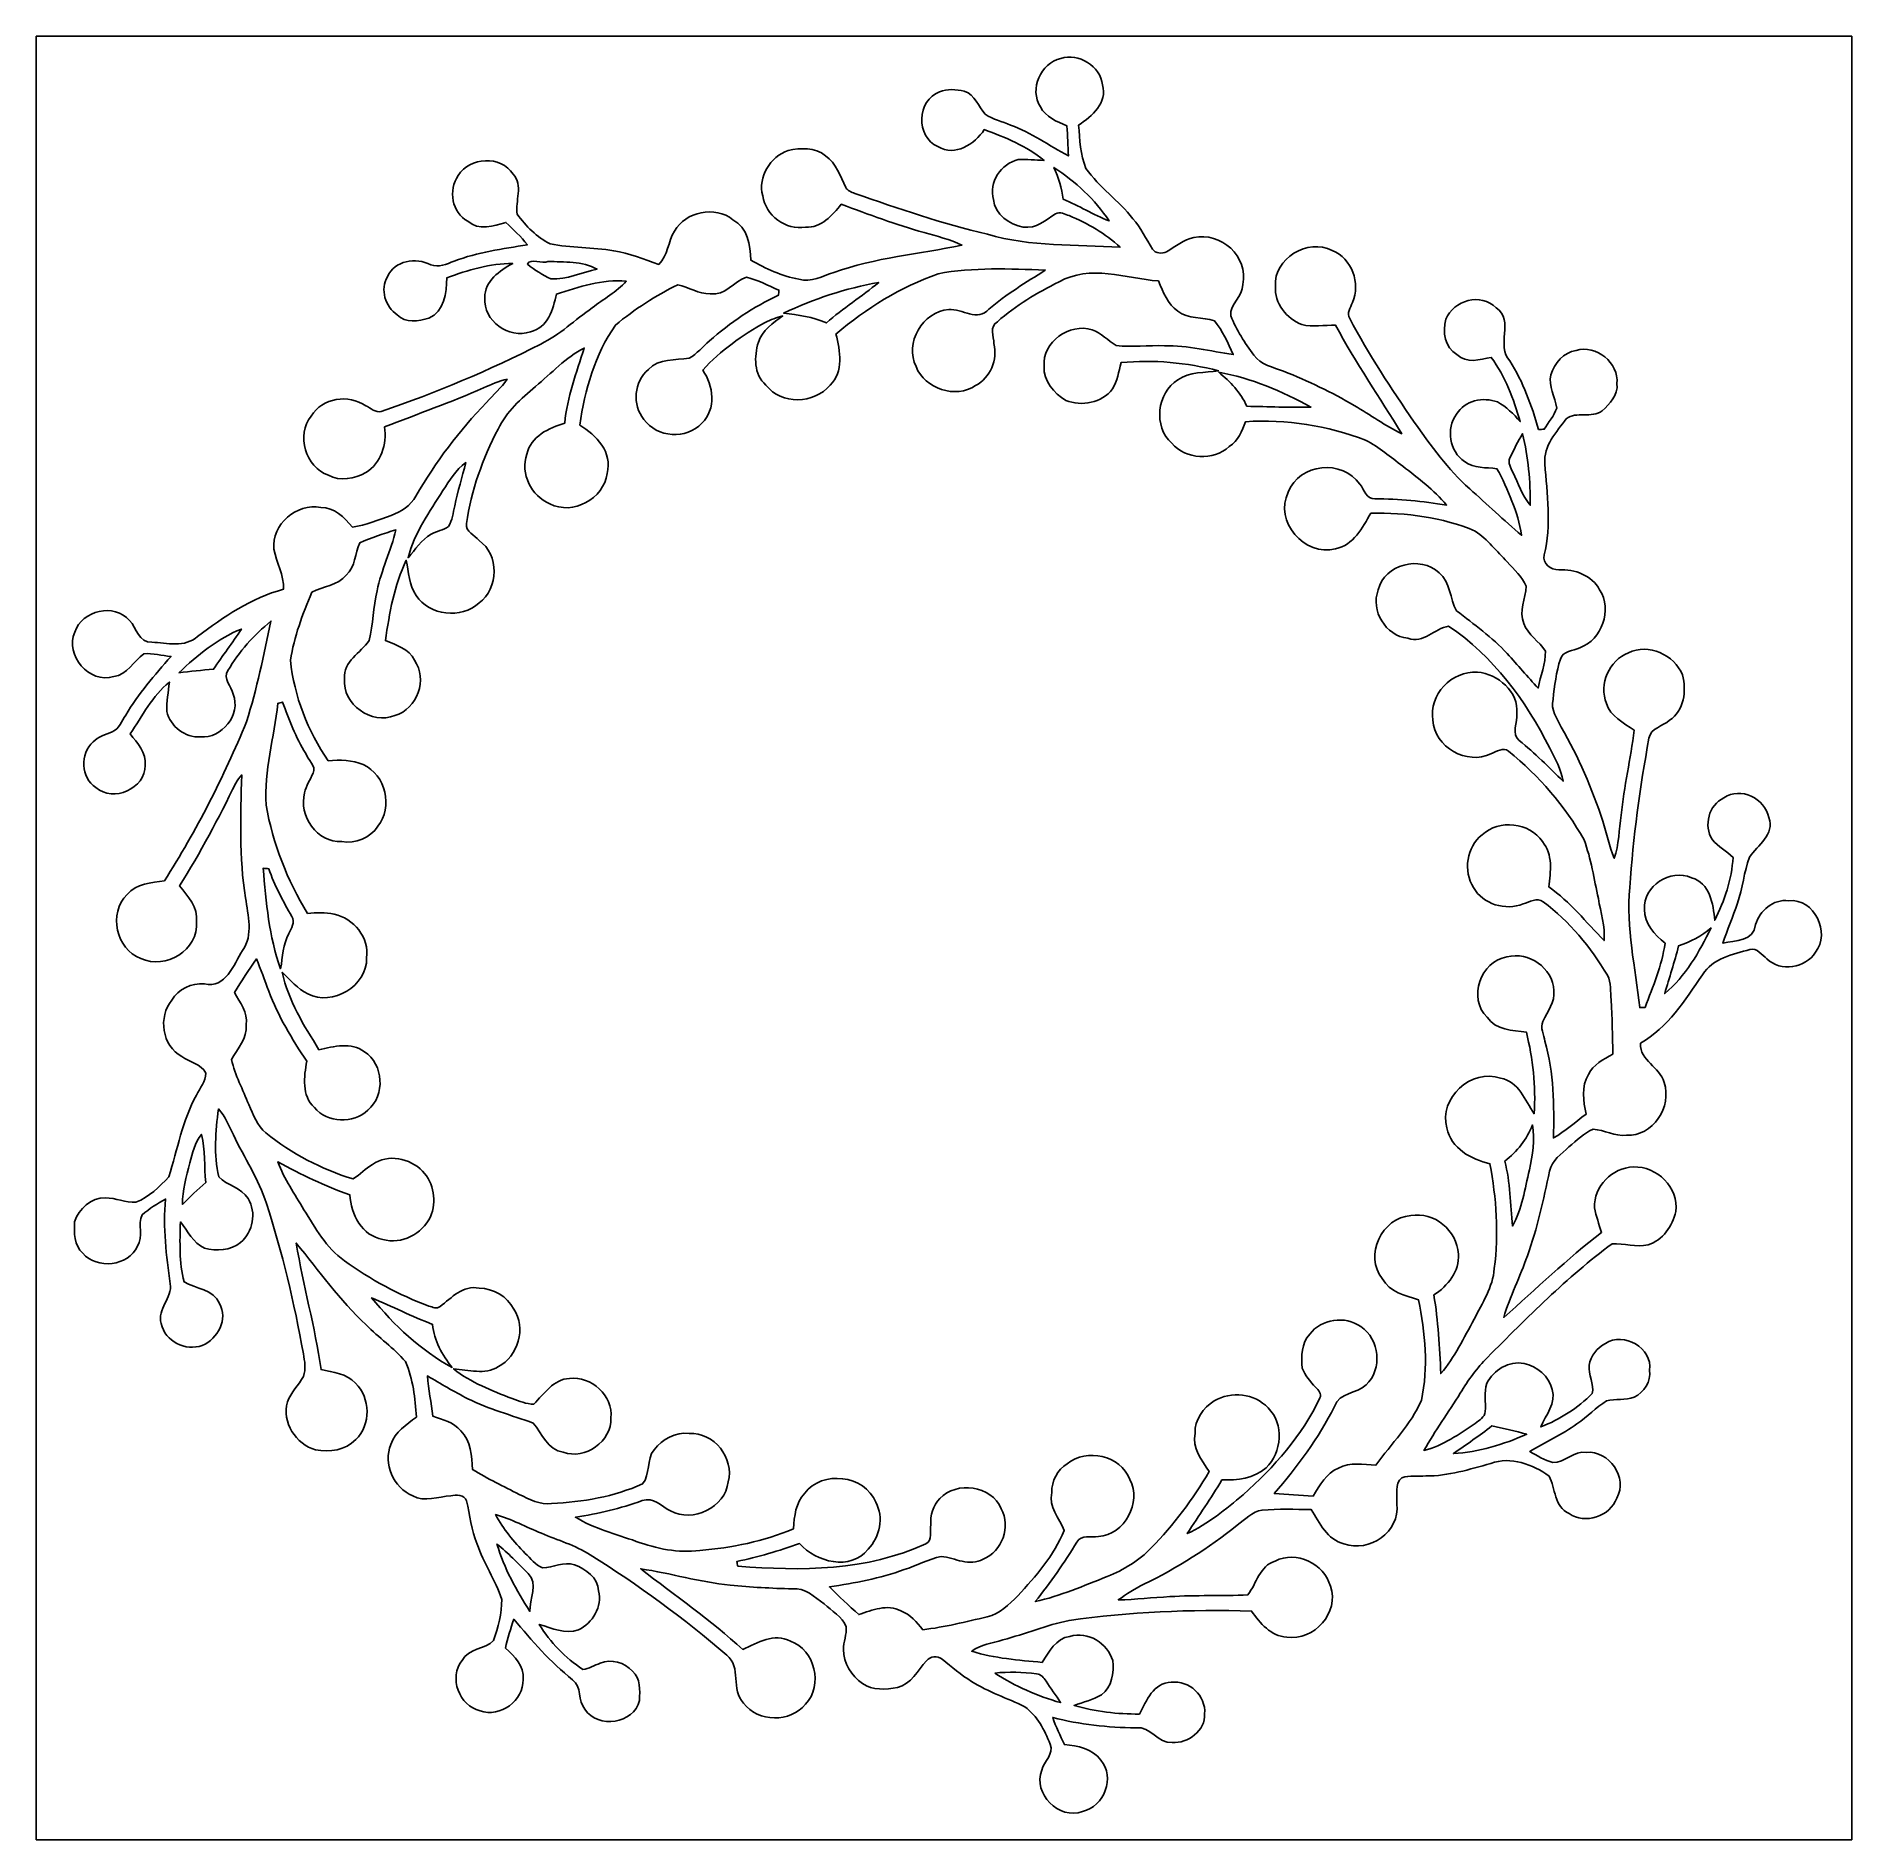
# Model space of a CAD drawing. Header units: centimetres. Extents: x -16.8 to 16.8, y -16.7 to 16.7.
import ezdxf

# ---------------------------------------------------------------- set-up
doc = ezdxf.new("R2010")
doc.units = ezdxf.units.CM
doc.header["$MEASUREMENT"] = 0
doc.layers.add('Layer 1', color=7, linetype='Continuous')

msp = doc.modelspace()

# ---------------------------------------------------------------- linework, layer by layer
at = {"layer": 'Layer 1', "color": 7}
for points, knots in [([(-16.77458, 16.66875), (-16.77458, 16.66875), (16.77458, 16.66875), (16.77458, 16.66875), (16.77458, 16.66875), (16.77458, 16.66875), (16.77458, -16.66875), (16.77458, -16.66875), (16.77458, -16.66875), (16.77458, -16.66875), (-16.77458, -16.66875), (-16.77458, -16.66875), (-16.77458, -16.66875), (-16.77458, -16.66875), (-16.77458, 16.66875), (-16.77458, 16.66875), (-16.77458, 16.66875), (-16.77458, 16.66875), (-16.77458, 16.66875), (-16.77458, 16.66875)], [0, 0, 0, 0, 0.16666667, 0.16666667, 0.16666667, 0.16666667, 0.33333333, 0.33333333, 0.33333333, 0.33333333, 0.5, 0.5, 0.5, 0.5, 0.66666667, 0.66666667, 0.66666667, 0.66666667, 1, 1, 1, 1]), ([(2.15724, 16.25882), (1.78611, 16.17169), (1.57233, 15.69297), (1.78223, 15.36382), (1.78223, 15.36382), (1.87819, 15.17086), (2.08915, 15.09466), (2.27259, 15.01175), (2.27259, 15.01175), (2.28177, 14.8276), (2.29094, 14.64345), (2.29976, 14.45895), (2.29976, 14.45895), (1.94063, 14.6431), (1.61396, 14.89216), (1.23119, 15.02798), (1.23119, 15.02798), (1.07456, 15.09324), (0.90346, 15.1317), (0.762, 15.22765), (0.762, 15.22765), (0.63253, 15.36665), (0.57291, 15.58749), (0.37571, 15.65275), (0.37571, 15.65275), (0.22789, 15.68662), (0.05927, 15.70214), (-0.08255, 15.6404), (-0.08255, 15.6404), (-0.50165, 15.49365), (-0.52529, 14.80432), (-0.11324, 14.63287), (-0.11324, 14.63287), (0.21026, 14.43461), (0.56268, 14.6745), (0.74507, 14.94296), (0.74507, 14.94296), (1.13489, 14.80079), (1.52541, 14.64098), (1.84891, 14.37393), (1.84891, 14.37393), (1.69051, 14.38416), (1.53106, 14.3958), (1.37301, 14.38945), (1.37301, 14.38945), (1.05763, 14.3189), (0.82127, 13.96929), (0.9144, 13.64968), (0.9144, 13.64968), (0.94298, 13.37839), (1.20897, 13.18119), (1.46509, 13.14274), (1.46509, 13.14274), (1.70251, 13.10464), (1.87784, 13.27573), (2.0634, 13.38615), (2.0634, 13.38615), (2.14101, 13.44048), (2.23414, 13.37733), (2.31034, 13.3544), (2.31034, 13.3544), (2.65324, 13.21188), (2.98309, 13.02209), (3.25508, 12.76773), (3.25508, 12.76773), (2.43664, 12.82382), (1.59914, 12.77126), (0.80504, 13.00974), (0.80504, 13.00974), (-0.02999, 13.20341), (-0.84067, 13.48211), (-1.64888, 13.76398), (-1.64888, 13.76398), (-1.70921, 13.78973), (-1.78012, 13.81231), (-1.81539, 13.87228), (-1.81539, 13.87228), (-1.91453, 14.08042), (-1.99284, 14.32242), (-2.19181, 14.46071), (-2.19181, 14.46071), (-2.38266, 14.61841), (-2.65218, 14.60853), (-2.88043, 14.55914), (-2.88043, 14.55914), (-3.20957, 14.44378), (-3.44276, 14.06701), (-3.35104, 13.72059), (-3.35104, 13.72059), (-3.2953, 13.35758), (-2.92594, 13.07536), (-2.55799, 13.14097), (-2.55799, 13.14097), (-2.27118, 13.12263), (-2.06058, 13.3604), (-1.89936, 13.56325), (-1.89936, 13.56325), (-1.39241, 13.37945), (-0.88829, 13.18507), (-0.36795, 13.04114), (-0.36795, 13.04114), (-0.1337, 12.96987), (0.11077, 12.91907), (0.33161, 12.80866), (0.33161, 12.80866), (-0.45755, 12.64179), (-1.27318, 12.57829), (-2.03729, 12.30207), (-2.03729, 12.30207), (-2.24437, 12.23539), (-2.45569, 12.11651), (-2.68182, 12.17824), (-2.68182, 12.17824), (-2.99685, 12.23433), (-3.29212, 12.37403), (-3.56941, 12.52926), (-3.56941, 12.52926), (-3.57858, 12.80866), (-3.62656, 13.12862), (-3.89961, 13.27891), (-3.89961, 13.27891), (-4.23122, 13.5382), (-4.77555, 13.43131), (-4.98263, 13.06618), (-4.98263, 13.06618), (-5.09517, 12.86757), (-5.10681, 12.61992), (-5.27121, 12.45094), (-5.27121, 12.45094), (-5.54426, 12.54901), (-5.81554, 12.65872), (-6.10411, 12.70071), (-6.10411, 12.70071), (-6.49217, 12.77549), (-6.89363, 12.75362), (-7.27957, 12.83229), (-7.27957, 12.83229), (-7.52369, 12.95506), (-7.72724, 13.16002), (-7.8867, 13.37874), (-7.8867, 13.37874), (-7.92939, 13.62569), (-7.77064, 13.91038), (-7.9629, 14.12064), (-7.9629, 14.12064), (-8.18727, 14.46847), (-8.76935, 14.44554), (-8.97678, 14.09312), (-8.97678, 14.09312), (-9.16517, 13.83171), (-9.09638, 13.40132), (-8.79969, 13.24963), (-8.79969, 13.24963), (-8.59931, 13.06865), (-8.32273, 13.15861), (-8.09554, 13.22881), (-8.09554, 13.22881), (-7.96043, 13.09476), (-7.81826, 12.96599), (-7.69973, 12.81606), (-7.69973, 12.81606), (-8.15446, 12.73598), (-8.61907, 12.67989), (-9.05263, 12.51162), (-9.05263, 12.51162), (-9.19021, 12.46082), (-9.33909, 12.38532), (-9.48619, 12.44671), (-9.48619, 12.44671), (-9.75501, 12.58817), (-10.15824, 12.52537), (-10.28347, 12.2241), (-10.28347, 12.2241), (-10.42917, 11.98809), (-10.32475, 11.67271), (-10.10567, 11.51996), (-10.10567, 11.51996), (-9.95292, 11.36297), (-9.70809, 11.39966), (-9.5183, 11.45857), (-9.5183, 11.45857), (-9.23925, 11.57817), (-9.18669, 11.93236), (-9.19057, 12.20188), (-9.19057, 12.20188), (-8.80004, 12.34863), (-8.39047, 12.46964), (-7.9696, 12.46822), (-7.9696, 12.46822), (-8.21408, 12.33805), (-8.48783, 12.14508), (-8.48572, 11.83781), (-8.48572, 11.83781), (-8.51782, 11.40989), (-8.04263, 11.06276), (-7.64399, 11.2074), (-7.64399, 11.2074), (-7.32296, 11.27866), (-7.22066, 11.62368), (-7.16421, 11.90343), (-7.16421, 11.90343), (-6.74793, 12.03784), (-6.31578, 12.18247), (-5.87163, 12.14014), (-5.87163, 12.14014), (-6.05367, 11.94435), (-6.28968, 11.811), (-6.50134, 11.65154), (-6.50134, 11.65154), (-6.81814, 11.42753), (-7.10001, 11.14989), (-7.45243, 10.98021), (-7.45243, 10.98021), (-8.40246, 10.49302), (-9.38918, 10.07639), (-10.40024, 9.7342), (-10.40024, 9.7342), (-10.50784, 9.7028), (-10.59709, 9.80017), (-10.6874, 9.83932), (-10.6874, 9.83932), (-11.00173, 10.05911), (-11.49138, 9.98784), (-11.69423, 9.64812), (-11.69423, 9.64812), (-11.98069, 9.29816), (-11.79689, 8.70514), (-11.37673, 8.55521), (-11.37673, 8.55521), (-11.16189, 8.4328), (-10.8906, 8.49171), (-10.68388, 8.60354), (-10.68388, 8.60354), (-10.40201, 8.77782), (-10.29088, 9.12777), (-10.33921, 9.44704), (-10.33921, 9.44704), (-9.72961, 9.68798), (-9.10943, 9.90318), (-8.51006, 10.16882), (-8.51006, 10.16882), (-8.36859, 10.23197), (-8.22643, 10.29652), (-8.07473, 10.33004), (-8.07473, 10.33004), (-8.18303, 10.17199), (-8.3245, 10.04076), (-8.45467, 9.90106), (-8.45467, 9.90106), (-8.95526, 9.37719), (-9.398, 8.79792), (-9.7603, 8.16998), (-9.7603, 8.16998), (-9.85308, 7.99324), (-10.03335, 7.88317), (-10.21468, 7.81297), (-10.21468, 7.81297), (-10.44787, 7.72266), (-10.68458, 7.63517), (-10.93294, 7.59742), (-10.93294, 7.59742), (-11.08216, 7.77381), (-11.26737, 7.96607), (-11.51749, 7.95831), (-11.51749, 7.95831), (-11.96693, 8.04616), (-12.42519, 7.64399), (-12.38462, 7.18996), (-12.38462, 7.18996), (-12.33593, 6.93773), (-12.19376, 6.71054), (-12.20717, 6.4456), (-12.20717, 6.4456), (-12.80301, 6.29179), (-13.30925, 5.93302), (-13.79784, 5.57495), (-13.79784, 5.57495), (-14.02574, 5.36116), (-14.36123, 5.45677), (-14.63851, 5.4677), (-14.63851, 5.4677), (-14.88158, 5.45147), (-14.91686, 5.73581), (-15.05303, 5.86881), (-15.05303, 5.86881), (-15.32961, 6.19654), (-15.92756, 6.05966), (-16.06374, 5.65609), (-16.06374, 5.65609), (-16.25141, 5.22711), (-15.79774, 4.69547), (-15.34301, 4.83129), (-15.34301, 4.83129), (-15.09501, 4.86833), (-14.97542, 5.12374), (-14.78774, 5.25427), (-14.78774, 5.25427), (-14.61946, 5.26662), (-14.45189, 5.22146), (-14.28468, 5.20594), (-14.28468, 5.20594), (-14.58419, 4.85916), (-14.89287, 4.51697), (-15.12076, 4.11656), (-15.12076, 4.11656), (-15.19978, 4.01355), (-15.24247, 3.86327), (-15.37194, 3.81176), (-15.37194, 3.81176), (-15.49259, 3.75638), (-15.63229, 3.72745), (-15.72436, 3.62444), (-15.72436, 3.62444), (-15.97448, 3.40748), (-15.95014, 2.96439), (-15.6718, 2.77989), (-15.6718, 2.77989), (-15.35218, 2.49872), (-14.7574, 2.7626), (-14.76163, 3.19052), (-14.76163, 3.19052), (-14.74011, 3.42724), (-14.90345, 3.60468), (-15.03998, 3.77296), (-15.03998, 3.77296), (-14.81596, 4.10281), (-14.6304, 4.47463), (-14.31572, 4.73075), (-14.31572, 4.73075), (-14.33689, 4.54978), (-14.36299, 4.36915), (-14.36511, 4.18641), (-14.36511, 4.18641), (-14.29561, 3.91442), (-14.02539, 3.6957), (-13.74069, 3.71757), (-13.74069, 3.71757), (-13.34911, 3.68441), (-12.9854, 4.12715), (-13.13639, 4.50744), (-13.13639, 4.50744), (-13.1639, 4.65279), (-13.33253, 4.79249), (-13.23375, 4.94277), (-13.23375, 4.94277), (-13.03161, 5.29625), (-12.74904, 5.59682), (-12.43965, 5.85823), (-12.43965, 5.85823), (-12.56877, 5.23452), (-12.69683, 4.60622), (-12.88979, 3.99874), (-12.88979, 3.99874), (-13.30819, 2.97568), (-13.81831, 1.98861), (-14.40744, 1.05375), (-14.40744, 1.05375), (-14.64733, 1.02376), (-14.92779, 1.01177), (-15.09289, 0.80539), (-15.09289, 0.80539), (-15.45026, 0.46143), (-15.30597, -0.2092), (-14.84101, -0.37959), (-14.84101, -0.37959), (-14.38628, -0.59161), (-13.76892, -0.22296), (-13.81548, 0.29986), (-13.81548, 0.29986), (-13.78268, 0.56938), (-13.976, 0.77117), (-14.12804, 0.96449), (-14.12804, 0.96449), (-13.74387, 1.57515), (-13.40309, 2.21474), (-13.08947, 2.8642), (-13.08947, 2.8642), (-13.05842, 2.91818), (-13.01856, 2.9658), (-12.97905, 3.01343), (-12.97905, 3.01343), (-12.99598, 2.25531), (-13.0302, 1.4919), (-12.90779, 0.73978), (-12.90779, 0.73978), (-12.86369, 0.4191), (-12.75997, 0.06068), (-12.96141, -0.23072), (-12.96141, -0.23072), (-13.12474, -0.49671), (-13.27714, -0.93839), (-13.66873, -0.84984), (-13.66873, -0.84984), (-13.90403, -0.82656), (-14.14956, -0.94051), (-14.2681, -1.14794), (-14.2681, -1.14794), (-14.52809, -1.4545), (-14.45119, -1.99884), (-14.08571, -2.19004), (-14.08571, -2.19004), (-13.9446, -2.29799), (-13.72588, -2.3241), (-13.64227, -2.49767), (-13.64227, -2.49767), (-13.64227, -2.65395), (-13.75198, -2.77072), (-13.81443, -2.90442), (-13.81443, -2.90442), (-14.07901, -3.37079), (-14.16262, -3.90842), (-14.32489, -4.41254), (-14.32489, -4.41254), (-14.49529, -4.60057), (-14.69355, -4.79143), (-14.93344, -4.88562), (-14.93344, -4.88562), (-15.12499, -4.89303), (-15.30773, -4.80836), (-15.49894, -4.80131), (-15.49894, -4.80131), (-15.7607, -4.80166), (-15.99036, -5.00204), (-16.06656, -5.24475), (-16.06656, -5.24475), (-16.07891, -5.44301), (-16.07749, -5.68325), (-15.91733, -5.82859), (-15.91733, -5.82859), (-15.64852, -6.13304), (-15.07631, -6.06848), (-14.90627, -5.6963), (-14.90627, -5.6963), (-14.79056, -5.5185), (-14.90451, -5.29661), (-14.81843, -5.11493), (-14.81843, -5.11493), (-14.68332, -5.00662), (-14.54079, -4.90679), (-14.38663, -4.82741), (-14.38663, -4.82741), (-14.43567, -5.35093), (-14.37534, -5.87304), (-14.29949, -6.39022), (-14.29949, -6.39022), (-14.25646, -6.65974), (-14.54856, -6.85447), (-14.46565, -7.12823), (-14.46565, -7.12823), (-14.39651, -7.45455), (-14.0148, -7.64716), (-13.70753, -7.5311), (-13.70753, -7.5311), (-13.4239, -7.41221), (-13.22176, -7.04427), (-13.39109, -6.75852), (-13.39109, -6.75852), (-13.49199, -6.48617), (-13.83171, -6.4897), (-14.04373, -6.3567), (-14.04373, -6.3567), (-14.13722, -5.99511), (-14.12064, -5.61693), (-14.11288, -5.24757), (-14.11288, -5.24757), (-13.97318, -5.41514), (-13.87546, -5.63527), (-13.66838, -5.73193), (-13.66838, -5.73193), (-13.44824, -5.79367), (-13.18013, -5.78273), (-12.99916, -5.62786), (-12.99916, -5.62786), (-12.7695, -5.43525), (-12.70176, -5.07471), (-12.86051, -4.81647), (-12.86051, -4.81647), (-12.98328, -4.61222), (-13.24786, -4.5787), (-13.40414, -4.41254), (-13.40414, -4.41254), (-13.50222, -4.00368), (-13.45953, -3.57293), (-13.40979, -3.15948), (-13.40979, -3.15948), (-13.28103, -3.29671), (-13.2147, -3.47521), (-13.13215, -3.64102), (-13.13215, -3.64102), (-12.93072, -4.06435), (-12.66366, -4.45699), (-12.52185, -4.90749), (-12.52185, -4.90749), (-12.22834, -5.81554), (-12.00609, -6.74582), (-11.83922, -7.68526), (-11.83922, -7.68526), (-11.81276, -7.82249), (-11.79195, -7.96572), (-11.83499, -8.10366), (-11.83499, -8.10366), (-11.9253, -8.26664), (-12.06888, -8.39858), (-12.13485, -8.57532), (-12.13485, -8.57532), (-12.24209, -8.94997), (-11.97998, -9.36272), (-11.61274, -9.46009), (-11.61274, -9.46009), (-11.35451, -9.5063), (-11.05817, -9.47632), (-10.87191, -9.27171), (-10.87191, -9.27171), (-10.58545, -9.00465), (-10.59815, -8.49736), (-10.87649, -8.22995), (-10.87649, -8.22995), (-11.03771, -8.05074), (-11.28995, -8.02675), (-11.51149, -7.97701), (-11.51149, -7.97701), (-11.6265, -7.19067), (-11.84028, -6.42303), (-11.9701, -5.64021), (-11.9701, -5.64021), (-11.55277, -6.15386), (-11.16542, -6.69713), (-10.67823, -7.15045), (-10.67823, -7.15045), (-10.44857, -7.39069), (-10.1667, -7.57626), (-9.95186, -7.83061), (-9.95186, -7.83061), (-9.81181, -8.15411), (-9.76983, -8.50829), (-9.75148, -8.85719), (-9.75148, -8.85719), (-9.93387, -8.99372), (-10.14377, -9.13306), (-10.22033, -9.36061), (-10.22033, -9.36061), (-10.37555, -9.7155), (-10.16847, -10.16212), (-9.81781, -10.31064), (-9.81781, -10.31064), (-9.59767, -10.43446), (-9.34544, -10.32722), (-9.11225, -10.31134), (-9.11225, -10.31134), (-9.02159, -10.287), (-8.85896, -10.28665), (-8.82579, -10.40342), (-8.82579, -10.40342), (-8.75912, -10.66871), (-8.73936, -10.94846), (-8.6293, -11.20281), (-8.6293, -11.20281), (-8.50477, -11.55559), (-8.28781, -11.86921), (-8.17421, -12.22587), (-8.17421, -12.22587), (-8.17245, -12.48622), (-8.23771, -12.74339), (-8.32273, -12.98787), (-8.32273, -12.98787), (-8.48501, -13.15826), (-8.79052, -13.1258), (-8.90658, -13.35299), (-8.90658, -13.35299), (-9.15635, -13.66555), (-8.96091, -14.19789), (-8.57391, -14.28538), (-8.57391, -14.28538), (-8.20103, -14.41909), (-7.76676, -14.097), (-7.7791, -13.70683), (-7.7791, -13.70683), (-7.74629, -13.45459), (-7.94209, -13.28032), (-8.10613, -13.12721), (-8.10613, -13.12721), (-8.06556, -12.94553), (-8.00806, -12.76809), (-7.95055, -12.59205), (-7.95055, -12.59205), (-7.61718, -12.99139), (-7.27216, -13.38333), (-6.86647, -13.71212), (-6.86647, -13.71212), (-6.68831, -13.84194), (-6.76981, -14.09876), (-6.63681, -14.25716), (-6.63681, -14.25716), (-6.39304, -14.62405), (-5.73264, -14.53303), (-5.62539, -14.09312), (-5.62539, -14.09312), (-5.62469, -13.90932), (-5.6007, -13.68637), (-5.75628, -13.55231), (-5.75628, -13.55231), (-5.90515, -13.39286), (-6.14609, -13.31807), (-6.35212, -13.40591), (-6.35212, -13.40591), (-6.46113, -13.4426), (-6.55955, -13.51351), (-6.67632, -13.52303), (-6.67632, -13.52303), (-6.99594, -13.30466), (-7.27816, -13.02173), (-7.47889, -12.68977), (-7.47889, -12.68977), (-7.2457, -12.7568), (-6.99982, -12.87956), (-6.75569, -12.78749), (-6.75569, -12.78749), (-6.49393, -12.66437), (-6.30837, -12.36027), (-6.38634, -12.06818), (-6.38634, -12.06818), (-6.3941, -11.81911), (-6.61776, -11.66566), (-6.82837, -11.58734), (-6.82837, -11.58734), (-7.02557, -11.51714), (-7.22171, -11.64484), (-7.42033, -11.64378), (-7.42033, -11.64378), (-7.55191, -11.59087), (-7.63799, -11.46598), (-7.74171, -11.37532), (-7.74171, -11.37532), (-7.94703, -11.15589), (-8.15164, -10.9287), (-8.28781, -10.65883), (-8.28781, -10.65883), (-7.99183, -10.73856), (-7.72336, -10.89201), (-7.43903, -11.00384), (-7.43903, -11.00384), (-7.13881, -11.13649), (-6.81426, -11.21974), (-6.53874, -11.4046), (-6.53874, -11.4046), (-5.6515, -11.95599), (-4.80554, -12.57617), (-4.01426, -13.25845), (-4.01426, -13.25845), (-3.73556, -13.47399), (-3.94723, -13.90156), (-3.70417, -14.14604), (-3.70417, -14.14604), (-3.435, -14.49987), (-2.83774, -14.50622), (-2.55729, -14.16438), (-2.55729, -14.16438), (-2.23344, -13.81337), (-2.37878, -13.16214), (-2.8388, -12.99845), (-2.8388, -12.99845), (-3.13937, -12.83582), (-3.44629, -13.02879), (-3.71828, -13.15191), (-3.71828, -13.15191), (-4.31236, -12.61181), (-4.97064, -12.15037), (-5.60493, -11.66107), (-5.60493, -11.66107), (-5.05001, -11.74256), (-4.50956, -11.90943), (-3.95005, -11.96305), (-3.95005, -11.96305), (-3.56976, -12.00467), (-3.18699, -12.01949), (-2.80494, -12.03254), (-2.80494, -12.03254), (-2.56611, -11.99621), (-2.3936, -12.18636), (-2.21756, -12.30771), (-2.21756, -12.30771), (-2.07363, -12.43789), (-1.88736, -12.54654), (-1.80622, -12.73175), (-1.80622, -12.73175), (-1.79529, -12.87463), (-1.85808, -13.01186), (-1.85843, -13.15473), (-1.85843, -13.15473), (-1.85808, -13.40556), (-1.70674, -13.64051), (-1.50671, -13.78338), (-1.50671, -13.78338), (-1.32045, -13.91885), (-1.0728, -13.88992), (-0.85937, -13.85323), (-0.85937, -13.85323), (-0.60643, -13.79537), (-0.48683, -13.53608), (-0.32456, -13.36075), (-0.32456, -13.36075), (-0.25541, -13.27714), (-0.11853, -13.26374), (-0.03316, -13.33359), (-0.03316, -13.33359), (0.14605, -13.47188), (0.31291, -13.62781), (0.51012, -13.74281), (0.51012, -13.74281), (0.81597, -13.94107), (1.16805, -14.04937), (1.4919, -14.21271), (1.4919, -14.21271), (1.72473, -14.37534), (1.85914, -14.64345), (1.9618, -14.90204), (1.9618, -14.90204), (2.03941, -15.08337), (1.84644, -15.21848), (1.80658, -15.38252), (1.80658, -15.38252), (1.63371, -15.8175), (2.12549, -16.3128), (2.56222, -16.14629), (2.56222, -16.14629), (2.96157, -16.05986), (3.16477, -15.5127), (2.89983, -15.19767), (2.89983, -15.19767), (2.74179, -14.98494), (2.47086, -14.93202), (2.22462, -14.9098), (2.22462, -14.9098), (2.14806, -14.74505), (2.06728, -14.58136), (2.00978, -14.40886), (2.00978, -14.40886), (2.51143, -14.54079), (3.02683, -14.59547), (3.54506, -14.60041), (3.54506, -14.60041), (3.81917, -14.55808), (3.94688, -14.89745), (4.21711, -14.87029), (4.21711, -14.87029), (4.50462, -14.89851), (4.83588, -14.65051), (4.81577, -14.34183), (4.81577, -14.34183), (4.84576, -14.00951), (4.52755, -13.71353), (4.19947, -13.75939), (4.19947, -13.75939), (3.86997, -13.76362), (3.74262, -14.09912), (3.61244, -14.34606), (3.61244, -14.34606), (3.20393, -14.34994), (2.79682, -14.30055), (2.40453, -14.18696), (2.40453, -14.18696), (2.57422, -14.12452), (2.75625, -14.08642), (2.91042, -13.98799), (2.91042, -13.98799), (3.10127, -13.84547), (3.14784, -13.58265), (3.11997, -13.35864), (3.11997, -13.35864), (3.01731, -13.03514), (2.667, -12.80866), (2.32586, -12.91026), (2.32586, -12.91026), (2.06939, -12.9473), (1.93816, -13.19389), (1.81328, -13.39109), (1.81328, -13.39109), (1.37654, -13.35158), (0.93557, -13.31489), (0.51435, -13.18648), (0.51435, -13.18648), (0.68051, -13.05948), (0.89218, -13.03196), (1.08797, -12.97552), (1.08797, -12.97552), (1.49895, -12.86686), (1.89371, -12.69965), (2.31175, -12.61604), (2.31175, -12.61604), (3.42688, -12.4527), (4.55718, -12.41178), (5.68325, -12.44247), (5.68325, -12.44247), (5.84165, -12.66719), (6.03744, -12.90249), (6.33554, -12.92648), (6.33554, -12.92648), (6.83366, -12.99492), (7.31979, -12.46964), (7.13987, -11.98139), (7.13987, -11.98139), (7.02451, -11.56652), (6.51051, -11.31394), (6.12034, -11.51784), (6.12034, -11.51784), (5.83283, -11.60604), (5.77779, -11.93094), (5.61728, -12.14191), (5.61728, -12.14191), (5.13644, -12.16977), (4.65455, -12.14226), (4.17442, -12.17542), (4.17442, -12.17542), (3.85621, -12.19165), (3.54013, -12.23151), (3.22157, -12.23433), (3.22157, -12.23433), (3.37256, -12.12779), (3.52778, -12.0269), (3.69464, -11.94752), (3.69464, -11.94752), (4.30565, -11.64449), (4.8895, -11.28324), (5.41867, -10.85215), (5.41867, -10.85215), (5.56401, -10.75161), (5.6956, -10.60485), (5.87728, -10.57451), (5.87728, -10.57451), (6.17996, -10.55299), (6.48441, -10.56287), (6.78815, -10.56499), (6.78815, -10.56499), (6.94161, -10.81264), (7.0806, -11.1252), (7.39105, -11.19928), (7.39105, -11.19928), (7.8553, -11.36756), (8.43915, -10.97668), (8.36612, -10.46162), (8.36612, -10.46162), (8.39223, -10.3064), (8.31286, -10.09015), (8.46102, -9.97902), (8.46102, -9.97902), (8.60178, -9.92187), (8.76018, -9.96562), (8.90658, -9.94516), (8.90658, -9.94516), (9.31792, -9.94657), (9.71338, -9.82133), (10.10638, -9.71444), (10.10638, -9.71444), (10.47291, -9.57545), (10.88072, -9.73208), (11.18306, -9.94692), (11.18306, -9.94692), (11.29806, -10.17411), (11.27795, -10.51842), (11.55241, -10.63696), (11.55241, -10.63696), (11.84487, -10.85039), (12.31371, -10.69093), (12.43189, -10.35262), (12.43189, -10.35262), (12.64673, -9.98291), (12.29042, -9.4682), (11.87097, -9.50807), (11.87097, -9.50807), (11.63426, -9.47526), (11.47974, -9.70386), (11.25114, -9.69327), (11.25114, -9.69327), (11.09733, -9.65659), (10.96292, -9.56522), (10.82428, -9.4936), (10.82428, -9.4936), (11.11285, -9.31933), (11.42436, -9.18175), (11.69635, -8.98031), (11.69635, -8.98031), (11.88861, -8.85119), (12.05124, -8.68362), (12.24351, -8.55451), (12.24351, -8.55451), (12.41037, -8.51253), (12.5924, -8.55521), (12.75292, -8.48501), (12.75292, -8.48501), (12.93954, -8.40387), (13.07077, -8.19609), (13.04008, -7.99042), (13.04008, -7.99042), (13.0997, -7.57837), (12.55748, -7.2711), (12.22375, -7.49723), (12.22375, -7.49723), (12.06817, -7.57237), (11.9507, -7.72513), (11.92424, -7.89623), (11.92424, -7.89623), (11.89814, -8.07156), (12.02302, -8.25041), (11.98069, -8.41975), (11.98069, -8.41975), (11.71363, -8.68715), (11.38237, -8.90376), (11.02748, -9.03676), (11.02748, -9.03676), (11.12308, -8.81803), (11.31641, -8.59402), (11.23703, -8.34425), (11.23703, -8.34425), (11.18306, -8.09766), (10.96116, -7.91457), (10.72056, -7.86624), (10.72056, -7.86624), (10.4394, -7.81156), (10.15824, -7.98583), (10.03018, -8.22995), (10.03018, -8.22995), (9.97726, -8.4007), (10.01642, -8.58061), (10.00407, -8.75594), (10.00407, -8.75594), (9.99137, -8.8579), (9.89224, -8.91434), (9.81886, -8.9729), (9.81886, -8.9729), (9.52218, -9.16905), (9.22126, -9.38671), (8.87024, -9.47314), (8.87024, -9.47314), (9.07521, -9.10837), (9.32251, -8.76935), (9.54193, -8.4134), (9.54193, -8.4134), (9.68692, -8.17704), (9.84885, -7.94879), (10.04535, -7.75229), (10.04535, -7.75229), (10.7763, -7.01534), (11.5129, -6.2738), (12.34511, -5.65185), (12.34511, -5.65185), (12.56665, -5.64374), (12.78855, -5.7217), (13.01115, -5.67337), (13.01115, -5.67337), (13.28067, -5.58518), (13.46729, -5.32765), (13.52268, -5.05707), (13.52268, -5.05707), (13.58194, -4.61363), (13.17307, -4.21252), (12.74092, -4.23298), (12.74092, -4.23298), (12.3504, -4.24321), (12.00326, -4.59105), (12.02267, -4.98722), (12.02267, -4.98722), (12.05442, -5.14103), (12.10134, -5.29343), (12.15178, -5.44301), (12.15178, -5.44301), (11.51467, -5.92667), (10.94493, -6.4897), (10.3438, -7.01428), (10.3438, -7.01428), (10.46162, -6.62446), (10.64824, -6.26075), (10.78054, -5.87587), (10.78054, -5.87587), (10.96786, -5.36822), (11.08004, -4.83729), (11.19046, -4.30918), (11.19046, -4.30918), (11.23209, -4.11092), (11.4113, -3.98886), (11.54959, -3.85868), (11.54959, -3.85868), (11.69211, -3.74544), (11.82264, -3.60433), (11.99409, -3.53519), (11.99409, -3.53519), (12.20541, -3.54683), (12.39414, -3.66959), (12.61075, -3.64772), (12.61075, -3.64772), (13.09687, -3.67136), (13.46165, -3.1175), (13.30784, -2.67018), (13.30784, -2.67018), (13.23128, -2.38125), (12.85769, -2.27259), (12.87004, -1.94627), (12.87004, -1.94627), (13.37945, -1.65735), (13.69377, -1.14829), (14.01727, -0.68121), (14.01727, -0.68121), (14.20142, -0.37394), (14.57713, -0.30057), (14.89463, -0.21414), (14.89463, -0.21414), (15.02727, -0.17357), (15.11159, -0.32314), (15.2086, -0.38312), (15.2086, -0.38312), (15.45519, -0.63288), (15.92615, -0.56021), (16.10289, -0.26388), (16.10289, -0.26388), (16.39182, 0.09631), (16.0849, 0.73625), (15.60936, 0.68933), (15.60936, 0.68933), (15.32431, 0.72284), (15.07596, 0.50835), (14.99764, 0.2473), (14.99764, 0.2473), (14.9673, -0.06174), (14.62123, -0.03881), (14.39545, -0.09807), (14.39545, -0.09807), (14.47553, 0.1524), (14.57889, 0.39441), (14.66462, 0.64276), (14.66462, 0.64276), (14.75987, 0.9211), (14.7828, 1.21885), (14.88757, 1.49437), (14.88757, 1.49437), (15.0368, 1.71697), (15.35536, 1.91382), (15.24353, 2.22603), (15.24353, 2.22603), (15.16944, 2.58128), (14.72459, 2.80494), (14.41238, 2.59009), (14.41238, 2.59009), (14.12875, 2.46133), (14.03491, 2.07398), (14.19966, 1.81681), (14.19966, 1.81681), (14.30443, 1.68346), (14.46424, 1.60937), (14.58277, 1.49013), (14.58277, 1.49013), (14.55843, 1.08479), (14.42367, 0.69003), (14.24411, 0.32738), (14.24411, 0.32738), (14.21447, 0.62512), (14.1538, 1.02129), (13.81337, 1.11372), (13.81337, 1.11372), (13.4172, 1.28976), (12.91943, 0.96167), (12.9473, 0.52846), (12.9473, 0.52846), (12.93213, 0.26494), (13.13744, 0.0575), (13.32689, -0.09596), (13.32689, -0.09596), (13.26656, -0.50835), (13.10393, -0.895), (12.95717, -1.2827), (12.95717, -1.2827), (12.93248, -1.28376), (12.88344, -1.28623), (12.85875, -1.28729), (12.85875, -1.28729), (12.78008, -0.54786), (12.5984, 0.18803), (12.67636, 0.93521), (12.67636, 0.93521), (12.73457, 1.86126), (12.86122, 2.7813), (13.02844, 3.69358), (13.02844, 3.69358), (13.06124, 3.88197), (13.28173, 3.91372), (13.40591, 4.02449), (13.40591, 4.02449), (13.67966, 4.20299), (13.72799, 4.56882), (13.64544, 4.86234), (13.64544, 4.86234), (13.50045, 5.2384), (13.01715, 5.45394), (12.64885, 5.26979), (12.64885, 5.26979), (12.29113, 5.13433), (12.10204, 4.6923), (12.24104, 4.33634), (12.24104, 4.33634), (12.31724, 4.09751), (12.56101, 3.97545), (12.75397, 3.84281), (12.75397, 3.84281), (12.68836, 3.31646), (12.57053, 2.79823), (12.51409, 2.27048), (12.51409, 2.27048), (12.47493, 2.00484), (12.47422, 1.72932), (12.38567, 1.4732), (12.38567, 1.4732), (12.29536, 1.69474), (12.24774, 1.93005), (12.17612, 2.15724), (12.17612, 2.15724), (11.98033, 2.76119), (11.72422, 3.34574), (11.40848, 3.89643), (11.40848, 3.89643), (11.32946, 4.0573), (11.20669, 4.21958), (11.25608, 4.41078), (11.25608, 4.41078), (11.27972, 4.66196), (11.3157, 4.91561), (11.3919, 5.15691), (11.3919, 5.15691), (11.44094, 5.30895), (11.62614, 5.30472), (11.75032, 5.3661), (11.75032, 5.3661), (12.16237, 5.51039), (12.35569, 6.0706), (12.11686, 6.43749), (12.11686, 6.43749), (11.97504, 6.70207), (11.65331, 6.82308), (11.36438, 6.80614), (11.36438, 6.80614), (11.21974, 6.79944), (11.04724, 6.9215), (11.09027, 7.0806), (11.09027, 7.0806), (11.23068, 7.63411), (11.14354, 8.20808), (11.10403, 8.76829), (11.10403, 8.76829), (11.07052, 9.09814), (11.32311, 9.35284), (11.49844, 9.59908), (11.49844, 9.59908), (11.68682, 9.74337), (11.96869, 9.59767), (12.16166, 9.74549), (12.16166, 9.74549), (12.31053, 9.87037), (12.4587, 10.03829), (12.43683, 10.24925), (12.43683, 10.24925), (12.47704, 10.62849), (12.05018, 10.97562), (11.68259, 10.86132), (11.68259, 10.86132), (11.45011, 10.82957), (11.28219, 10.62496), (11.21375, 10.41224), (11.21375, 10.41224), (11.1633, 10.19845), (11.29877, 10.0016), (11.32346, 9.79558), (11.32346, 9.79558), (11.27442, 9.65094), (11.16859, 9.53417), (11.09239, 9.404), (11.09239, 9.404), (11.06629, 9.40329), (11.01372, 9.40117), (10.98762, 9.40047), (10.98762, 9.40047), (10.85921, 9.84215), (10.70575, 10.28065), (10.45563, 10.67012), (10.45563, 10.67012), (10.18963, 10.94952), (10.55123, 11.41271), (10.2048, 11.65119), (10.2048, 11.65119), (9.91376, 11.93447), (9.42693, 11.79054), (9.27171, 11.4367), (9.27171, 11.4367), (9.21244, 11.19964), (9.25301, 10.91953), (9.47984, 10.78547), (9.47984, 10.78547), (9.65835, 10.61191), (9.90247, 10.68987), (10.11484, 10.73362), (10.11484, 10.73362), (10.37343, 10.37978), (10.52583, 9.96421), (10.64789, 9.54687), (10.64789, 9.54687), (10.52442, 9.68516), (10.39213, 9.82274), (10.22632, 9.90882), (10.22632, 9.90882), (9.96632, 10.00901), (9.61919, 9.93528), (9.47244, 9.68375), (9.47244, 9.68375), (9.27241, 9.41811), (9.3405, 8.99054), (9.62131, 8.80957), (9.62131, 8.80957), (9.79276, 8.67798), (10.01712, 8.69985), (10.21962, 8.67586), (10.21962, 8.67586), (10.42176, 8.28746), (10.60379, 7.88), (10.67435, 7.44432), (10.67435, 7.44432), (10.34521, 7.72019), (10.03653, 8.01934), (9.71479, 8.30368), (9.71479, 8.30368), (9.31298, 8.66034), (9.00183, 9.10237), (8.69033, 9.53664), (8.69033, 9.53664), (8.26382, 10.15541), (7.84895, 10.78512), (7.49794, 11.45011), (7.49794, 11.45011), (7.43797, 11.54853), (7.5117, 11.65366), (7.54627, 11.74644), (7.54627, 11.74644), (7.70714, 12.10098), (7.5378, 12.56312), (7.17268, 12.71058), (7.17268, 12.71058), (6.72571, 12.94236), (6.08753, 12.56206), (6.12563, 12.04736), (6.12563, 12.04736), (6.09847, 11.73268), (6.33271, 11.45011), (6.61282, 11.33898), (6.61282, 11.33898), (6.81567, 11.29277), (7.02945, 11.33158), (7.23618, 11.32699), (7.23618, 11.32699), (7.60624, 10.63554), (8.05427, 9.99102), (8.45961, 9.32109), (8.45961, 9.32109), (8.15164, 9.4682), (7.87823, 9.67352), (7.58296, 9.8425), (7.58296, 9.8425), (7.16456, 10.08697), (6.72747, 10.30111), (6.27521, 10.47574), (6.27521, 10.47574), (6.08401, 10.55335), (5.85399, 10.59251), (5.72735, 10.77242), (5.72735, 10.77242), (5.55837, 10.99785), (5.40597, 11.2395), (5.29907, 11.50056), (5.29907, 11.50056), (5.28285, 11.72316), (5.51886, 11.8618), (5.52238, 12.08193), (5.52238, 12.08193), (5.64092, 12.59276), (5.10857, 13.06477), (4.61927, 12.94694), (4.61927, 12.94694), (4.42701, 12.91661), (4.27919, 12.77796), (4.1148, 12.68659), (4.1148, 12.68659), (4.03154, 12.64497), (3.9049, 12.65167), (3.85163, 12.73598), (3.85163, 12.73598), (3.73027, 12.92225), (3.63996, 13.12933), (3.49215, 13.29725), (3.49215, 13.29725), (3.22615, 13.62886), (2.86949, 13.87898), (2.62326, 14.22612), (2.62326, 14.22612), (2.51566, 14.47729), (2.51354, 14.75916), (2.48638, 15.02727), (2.48638, 15.02727), (2.73579, 15.18779), (3.02542, 15.44002), (2.92876, 15.77128), (2.92876, 15.77128), (2.89172, 16.11947), (2.48744, 16.36677), (2.15724, 16.25882)], [0, 0, 0, 0, 0.00304878, 0.00304878, 0.00304878, 0.00304878, 0.00609756, 0.00609756, 0.00609756, 0.00609756, 0.00914634, 0.00914634, 0.00914634, 0.00914634, 0.01219512, 0.01219512, 0.01219512, 0.01219512, 0.0152439, 0.0152439, 0.0152439, 0.0152439, 0.01829268, 0.01829268, 0.01829268, 0.01829268, 0.02134146, 0.02134146, 0.02134146, 0.02134146, 0.02439024, 0.02439024, 0.02439024, 0.02439024, 0.02743902, 0.02743902, 0.02743902, 0.02743902, 0.0304878, 0.0304878, 0.0304878, 0.0304878, 0.03353659, 0.03353659, 0.03353659, 0.03353659, 0.03658537, 0.03658537, 0.03658537, 0.03658537, 0.03963415, 0.03963415, 0.03963415, 0.03963415, 0.04268293, 0.04268293, 0.04268293, 0.04268293, 0.04573171, 0.04573171, 0.04573171, 0.04573171, 0.04878049, 0.04878049, 0.04878049, 0.04878049, 0.05182927, 0.05182927, 0.05182927, 0.05182927, 0.05487805, 0.05487805, 0.05487805, 0.05487805, 0.05792683, 0.05792683, 0.05792683, 0.05792683, 0.06097561, 0.06097561, 0.06097561, 0.06097561, 0.06402439, 0.06402439, 0.06402439, 0.06402439, 0.06707317, 0.06707317, 0.06707317, 0.06707317, 0.07012195, 0.07012195, 0.07012195, 0.07012195, 0.07317073, 0.07317073, 0.07317073, 0.07317073, 0.07621951, 0.07621951, 0.07621951, 0.07621951, 0.07926829, 0.07926829, 0.07926829, 0.07926829, 0.08231707, 0.08231707, 0.08231707, 0.08231707, 0.08536585, 0.08536585, 0.08536585, 0.08536585, 0.08841463, 0.08841463, 0.08841463, 0.08841463, 0.09146341, 0.09146341, 0.09146341, 0.09146341, 0.0945122, 0.0945122, 0.0945122, 0.0945122, 0.09756098, 0.09756098, 0.09756098, 0.09756098, 0.10060976, 0.10060976, 0.10060976, 0.10060976, 0.10365854, 0.10365854, 0.10365854, 0.10365854, 0.10670732, 0.10670732, 0.10670732, 0.10670732, 0.1097561, 0.1097561, 0.1097561, 0.1097561, 0.11280488, 0.11280488, 0.11280488, 0.11280488, 0.11585366, 0.11585366, 0.11585366, 0.11585366, 0.11890244, 0.11890244, 0.11890244, 0.11890244, 0.12195122, 0.12195122, 0.12195122, 0.12195122, 0.125, 0.125, 0.125, 0.125, 0.12804878, 0.12804878, 0.12804878, 0.12804878, 0.13109756, 0.13109756, 0.13109756, 0.13109756, 0.13414634, 0.13414634, 0.13414634, 0.13414634, 0.13719512, 0.13719512, 0.13719512, 0.13719512, 0.1402439, 0.1402439, 0.1402439, 0.1402439, 0.14329268, 0.14329268, 0.14329268, 0.14329268, 0.14634146, 0.14634146, 0.14634146, 0.14634146, 0.14939024, 0.14939024, 0.14939024, 0.14939024, 0.15243902, 0.15243902, 0.15243902, 0.15243902, 0.1554878, 0.1554878, 0.1554878, 0.1554878, 0.15853659, 0.15853659, 0.15853659, 0.15853659, 0.16158537, 0.16158537, 0.16158537, 0.16158537, 0.16463415, 0.16463415, 0.16463415, 0.16463415, 0.16768293, 0.16768293, 0.16768293, 0.16768293, 0.17073171, 0.17073171, 0.17073171, 0.17073171, 0.17378049, 0.17378049, 0.17378049, 0.17378049, 0.17682927, 0.17682927, 0.17682927, 0.17682927, 0.17987805, 0.17987805, 0.17987805, 0.17987805, 0.18292683, 0.18292683, 0.18292683, 0.18292683, 0.18597561, 0.18597561, 0.18597561, 0.18597561, 0.18902439, 0.18902439, 0.18902439, 0.18902439, 0.19207317, 0.19207317, 0.19207317, 0.19207317, 0.19512195, 0.19512195, 0.19512195, 0.19512195, 0.19817073, 0.19817073, 0.19817073, 0.19817073, 0.20121951, 0.20121951, 0.20121951, 0.20121951, 0.20426829, 0.20426829, 0.20426829, 0.20426829, 0.20731707, 0.20731707, 0.20731707, 0.20731707, 0.21036585, 0.21036585, 0.21036585, 0.21036585, 0.21341463, 0.21341463, 0.21341463, 0.21341463, 0.21646341, 0.21646341, 0.21646341, 0.21646341, 0.2195122, 0.2195122, 0.2195122, 0.2195122, 0.22256098, 0.22256098, 0.22256098, 0.22256098, 0.22560976, 0.22560976, 0.22560976, 0.22560976, 0.22865854, 0.22865854, 0.22865854, 0.22865854, 0.23170732, 0.23170732, 0.23170732, 0.23170732, 0.2347561, 0.2347561, 0.2347561, 0.2347561, 0.23780488, 0.23780488, 0.23780488, 0.23780488, 0.24085366, 0.24085366, 0.24085366, 0.24085366, 0.24390244, 0.24390244, 0.24390244, 0.24390244, 0.24695122, 0.24695122, 0.24695122, 0.24695122, 0.25, 0.25, 0.25, 0.25, 0.25304878, 0.25304878, 0.25304878, 0.25304878, 0.25609756, 0.25609756, 0.25609756, 0.25609756, 0.25914634, 0.25914634, 0.25914634, 0.25914634, 0.26219512, 0.26219512, 0.26219512, 0.26219512, 0.2652439, 0.2652439, 0.2652439, 0.2652439, 0.26829268, 0.26829268, 0.26829268, 0.26829268, 0.27134146, 0.27134146, 0.27134146, 0.27134146, 0.27439024, 0.27439024, 0.27439024, 0.27439024, 0.27743902, 0.27743902, 0.27743902, 0.27743902, 0.2804878, 0.2804878, 0.2804878, 0.2804878, 0.28353659, 0.28353659, 0.28353659, 0.28353659, 0.28658537, 0.28658537, 0.28658537, 0.28658537, 0.28963415, 0.28963415, 0.28963415, 0.28963415, 0.29268293, 0.29268293, 0.29268293, 0.29268293, 0.29573171, 0.29573171, 0.29573171, 0.29573171, 0.29878049, 0.29878049, 0.29878049, 0.29878049, 0.30182927, 0.30182927, 0.30182927, 0.30182927, 0.30487805, 0.30487805, 0.30487805, 0.30487805, 0.30792683, 0.30792683, 0.30792683, 0.30792683, 0.31097561, 0.31097561, 0.31097561, 0.31097561, 0.31402439, 0.31402439, 0.31402439, 0.31402439, 0.31707317, 0.31707317, 0.31707317, 0.31707317, 0.32012195, 0.32012195, 0.32012195, 0.32012195, 0.32317073, 0.32317073, 0.32317073, 0.32317073, 0.32621951, 0.32621951, 0.32621951, 0.32621951, 0.32926829, 0.32926829, 0.32926829, 0.32926829, 0.33231707, 0.33231707, 0.33231707, 0.33231707, 0.33536585, 0.33536585, 0.33536585, 0.33536585, 0.33841463, 0.33841463, 0.33841463, 0.33841463, 0.34146341, 0.34146341, 0.34146341, 0.34146341, 0.3445122, 0.3445122, 0.3445122, 0.3445122, 0.34756098, 0.34756098, 0.34756098, 0.34756098, 0.35060976, 0.35060976, 0.35060976, 0.35060976, 0.35365854, 0.35365854, 0.35365854, 0.35365854, 0.35670732, 0.35670732, 0.35670732, 0.35670732, 0.3597561, 0.3597561, 0.3597561, 0.3597561, 0.36280488, 0.36280488, 0.36280488, 0.36280488, 0.36585366, 0.36585366, 0.36585366, 0.36585366, 0.36890244, 0.36890244, 0.36890244, 0.36890244, 0.37195122, 0.37195122, 0.37195122, 0.37195122, 0.375, 0.375, 0.375, 0.375, 0.37804878, 0.37804878, 0.37804878, 0.37804878, 0.38109756, 0.38109756, 0.38109756, 0.38109756, 0.38414634, 0.38414634, 0.38414634, 0.38414634, 0.38719512, 0.38719512, 0.38719512, 0.38719512, 0.3902439, 0.3902439, 0.3902439, 0.3902439, 0.39329268, 0.39329268, 0.39329268, 0.39329268, 0.39634146, 0.39634146, 0.39634146, 0.39634146, 0.39939024, 0.39939024, 0.39939024, 0.39939024, 0.40243902, 0.40243902, 0.40243902, 0.40243902, 0.4054878, 0.4054878, 0.4054878, 0.4054878, 0.40853659, 0.40853659, 0.40853659, 0.40853659, 0.41158537, 0.41158537, 0.41158537, 0.41158537, 0.41463415, 0.41463415, 0.41463415, 0.41463415, 0.41768293, 0.41768293, 0.41768293, 0.41768293, 0.42073171, 0.42073171, 0.42073171, 0.42073171, 0.42378049, 0.42378049, 0.42378049, 0.42378049, 0.42682927, 0.42682927, 0.42682927, 0.42682927, 0.42987805, 0.42987805, 0.42987805, 0.42987805, 0.43292683, 0.43292683, 0.43292683, 0.43292683, 0.43597561, 0.43597561, 0.43597561, 0.43597561, 0.43902439, 0.43902439, 0.43902439, 0.43902439, 0.44207317, 0.44207317, 0.44207317, 0.44207317, 0.44512195, 0.44512195, 0.44512195, 0.44512195, 0.44817073, 0.44817073, 0.44817073, 0.44817073, 0.45121951, 0.45121951, 0.45121951, 0.45121951, 0.45426829, 0.45426829, 0.45426829, 0.45426829, 0.45731707, 0.45731707, 0.45731707, 0.45731707, 0.46036585, 0.46036585, 0.46036585, 0.46036585, 0.46341463, 0.46341463, 0.46341463, 0.46341463, 0.46646341, 0.46646341, 0.46646341, 0.46646341, 0.4695122, 0.4695122, 0.4695122, 0.4695122, 0.47256098, 0.47256098, 0.47256098, 0.47256098, 0.47560976, 0.47560976, 0.47560976, 0.47560976, 0.47865854, 0.47865854, 0.47865854, 0.47865854, 0.48170732, 0.48170732, 0.48170732, 0.48170732, 0.4847561, 0.4847561, 0.4847561, 0.4847561, 0.48780488, 0.48780488, 0.48780488, 0.48780488, 0.49085366, 0.49085366, 0.49085366, 0.49085366, 0.49390244, 0.49390244, 0.49390244, 0.49390244, 0.49695122, 0.49695122, 0.49695122, 0.49695122, 0.5, 0.5, 0.5, 0.5, 0.50304878, 0.50304878, 0.50304878, 0.50304878, 0.50609756, 0.50609756, 0.50609756, 0.50609756, 0.50914634, 0.50914634, 0.50914634, 0.50914634, 0.51219512, 0.51219512, 0.51219512, 0.51219512, 0.5152439, 0.5152439, 0.5152439, 0.5152439, 0.51829268, 0.51829268, 0.51829268, 0.51829268, 0.52134146, 0.52134146, 0.52134146, 0.52134146, 0.52439024, 0.52439024, 0.52439024, 0.52439024, 0.52743902, 0.52743902, 0.52743902, 0.52743902, 0.5304878, 0.5304878, 0.5304878, 0.5304878, 0.53353659, 0.53353659, 0.53353659, 0.53353659, 0.53658537, 0.53658537, 0.53658537, 0.53658537, 0.53963415, 0.53963415, 0.53963415, 0.53963415, 0.54268293, 0.54268293, 0.54268293, 0.54268293, 0.54573171, 0.54573171, 0.54573171, 0.54573171, 0.54878049, 0.54878049, 0.54878049, 0.54878049, 0.55182927, 0.55182927, 0.55182927, 0.55182927, 0.55487805, 0.55487805, 0.55487805, 0.55487805, 0.55792683, 0.55792683, 0.55792683, 0.55792683, 0.56097561, 0.56097561, 0.56097561, 0.56097561, 0.56402439, 0.56402439, 0.56402439, 0.56402439, 0.56707317, 0.56707317, 0.56707317, 0.56707317, 0.57012195, 0.57012195, 0.57012195, 0.57012195, 0.57317073, 0.57317073, 0.57317073, 0.57317073, 0.57621951, 0.57621951, 0.57621951, 0.57621951, 0.57926829, 0.57926829, 0.57926829, 0.57926829, 0.58231707, 0.58231707, 0.58231707, 0.58231707, 0.58536585, 0.58536585, 0.58536585, 0.58536585, 0.58841463, 0.58841463, 0.58841463, 0.58841463, 0.59146341, 0.59146341, 0.59146341, 0.59146341, 0.5945122, 0.5945122, 0.5945122, 0.5945122, 0.59756098, 0.59756098, 0.59756098, 0.59756098, 0.60060976, 0.60060976, 0.60060976, 0.60060976, 0.60365854, 0.60365854, 0.60365854, 0.60365854, 0.60670732, 0.60670732, 0.60670732, 0.60670732, 0.6097561, 0.6097561, 0.6097561, 0.6097561, 0.61280488, 0.61280488, 0.61280488, 0.61280488, 0.61585366, 0.61585366, 0.61585366, 0.61585366, 0.61890244, 0.61890244, 0.61890244, 0.61890244, 0.62195122, 0.62195122, 0.62195122, 0.62195122, 0.625, 0.625, 0.625, 0.625, 0.62804878, 0.62804878, 0.62804878, 0.62804878, 0.63109756, 0.63109756, 0.63109756, 0.63109756, 0.63414634, 0.63414634, 0.63414634, 0.63414634, 0.63719512, 0.63719512, 0.63719512, 0.63719512, 0.6402439, 0.6402439, 0.6402439, 0.6402439, 0.64329268, 0.64329268, 0.64329268, 0.64329268, 0.64634146, 0.64634146, 0.64634146, 0.64634146, 0.64939024, 0.64939024, 0.64939024, 0.64939024, 0.65243902, 0.65243902, 0.65243902, 0.65243902, 0.6554878, 0.6554878, 0.6554878, 0.6554878, 0.65853659, 0.65853659, 0.65853659, 0.65853659, 0.66158537, 0.66158537, 0.66158537, 0.66158537, 0.66463415, 0.66463415, 0.66463415, 0.66463415, 0.66768293, 0.66768293, 0.66768293, 0.66768293, 0.67073171, 0.67073171, 0.67073171, 0.67073171, 0.67378049, 0.67378049, 0.67378049, 0.67378049, 0.67682927, 0.67682927, 0.67682927, 0.67682927, 0.67987805, 0.67987805, 0.67987805, 0.67987805, 0.68292683, 0.68292683, 0.68292683, 0.68292683, 0.68597561, 0.68597561, 0.68597561, 0.68597561, 0.68902439, 0.68902439, 0.68902439, 0.68902439, 0.69207317, 0.69207317, 0.69207317, 0.69207317, 0.69512195, 0.69512195, 0.69512195, 0.69512195, 0.69817073, 0.69817073, 0.69817073, 0.69817073, 0.70121951, 0.70121951, 0.70121951, 0.70121951, 0.70426829, 0.70426829, 0.70426829, 0.70426829, 0.70731707, 0.70731707, 0.70731707, 0.70731707, 0.71036585, 0.71036585, 0.71036585, 0.71036585, 0.71341463, 0.71341463, 0.71341463, 0.71341463, 0.71646341, 0.71646341, 0.71646341, 0.71646341, 0.7195122, 0.7195122, 0.7195122, 0.7195122, 0.72256098, 0.72256098, 0.72256098, 0.72256098, 0.72560976, 0.72560976, 0.72560976, 0.72560976, 0.72865854, 0.72865854, 0.72865854, 0.72865854, 0.73170732, 0.73170732, 0.73170732, 0.73170732, 0.7347561, 0.7347561, 0.7347561, 0.7347561, 0.73780488, 0.73780488, 0.73780488, 0.73780488, 0.74085366, 0.74085366, 0.74085366, 0.74085366, 0.74390244, 0.74390244, 0.74390244, 0.74390244, 0.74695122, 0.74695122, 0.74695122, 0.74695122, 0.75, 0.75, 0.75, 0.75, 0.75304878, 0.75304878, 0.75304878, 0.75304878, 0.75609756, 0.75609756, 0.75609756, 0.75609756, 0.75914634, 0.75914634, 0.75914634, 0.75914634, 0.76219512, 0.76219512, 0.76219512, 0.76219512, 0.7652439, 0.7652439, 0.7652439, 0.7652439, 0.76829268, 0.76829268, 0.76829268, 0.76829268, 0.77134146, 0.77134146, 0.77134146, 0.77134146, 0.77439024, 0.77439024, 0.77439024, 0.77439024, 0.77743902, 0.77743902, 0.77743902, 0.77743902, 0.7804878, 0.7804878, 0.7804878, 0.7804878, 0.78353659, 0.78353659, 0.78353659, 0.78353659, 0.78658537, 0.78658537, 0.78658537, 0.78658537, 0.78963415, 0.78963415, 0.78963415, 0.78963415, 0.79268293, 0.79268293, 0.79268293, 0.79268293, 0.79573171, 0.79573171, 0.79573171, 0.79573171, 0.79878049, 0.79878049, 0.79878049, 0.79878049, 0.80182927, 0.80182927, 0.80182927, 0.80182927, 0.80487805, 0.80487805, 0.80487805, 0.80487805, 0.80792683, 0.80792683, 0.80792683, 0.80792683, 0.81097561, 0.81097561, 0.81097561, 0.81097561, 0.81402439, 0.81402439, 0.81402439, 0.81402439, 0.81707317, 0.81707317, 0.81707317, 0.81707317, 0.82012195, 0.82012195, 0.82012195, 0.82012195, 0.82317073, 0.82317073, 0.82317073, 0.82317073, 0.82621951, 0.82621951, 0.82621951, 0.82621951, 0.82926829, 0.82926829, 0.82926829, 0.82926829, 0.83231707, 0.83231707, 0.83231707, 0.83231707, 0.83536585, 0.83536585, 0.83536585, 0.83536585, 0.83841463, 0.83841463, 0.83841463, 0.83841463, 0.84146341, 0.84146341, 0.84146341, 0.84146341, 0.8445122, 0.8445122, 0.8445122, 0.8445122, 0.84756098, 0.84756098, 0.84756098, 0.84756098, 0.85060976, 0.85060976, 0.85060976, 0.85060976, 0.85365854, 0.85365854, 0.85365854, 0.85365854, 0.85670732, 0.85670732, 0.85670732, 0.85670732, 0.8597561, 0.8597561, 0.8597561, 0.8597561, 0.86280488, 0.86280488, 0.86280488, 0.86280488, 0.86585366, 0.86585366, 0.86585366, 0.86585366, 0.86890244, 0.86890244, 0.86890244, 0.86890244, 0.87195122, 0.87195122, 0.87195122, 0.87195122, 0.875, 0.875, 0.875, 0.875, 0.87804878, 0.87804878, 0.87804878, 0.87804878, 0.88109756, 0.88109756, 0.88109756, 0.88109756, 0.88414634, 0.88414634, 0.88414634, 0.88414634, 0.88719512, 0.88719512, 0.88719512, 0.88719512, 0.8902439, 0.8902439, 0.8902439, 0.8902439, 0.89329268, 0.89329268, 0.89329268, 0.89329268, 0.89634146, 0.89634146, 0.89634146, 0.89634146, 0.89939024, 0.89939024, 0.89939024, 0.89939024, 0.90243902, 0.90243902, 0.90243902, 0.90243902, 0.9054878, 0.9054878, 0.9054878, 0.9054878, 0.90853659, 0.90853659, 0.90853659, 0.90853659, 0.91158537, 0.91158537, 0.91158537, 0.91158537, 0.91463415, 0.91463415, 0.91463415, 0.91463415, 0.91768293, 0.91768293, 0.91768293, 0.91768293, 0.92073171, 0.92073171, 0.92073171, 0.92073171, 0.92378049, 0.92378049, 0.92378049, 0.92378049, 0.92682927, 0.92682927, 0.92682927, 0.92682927, 0.92987805, 0.92987805, 0.92987805, 0.92987805, 0.93292683, 0.93292683, 0.93292683, 0.93292683, 0.93597561, 0.93597561, 0.93597561, 0.93597561, 0.93902439, 0.93902439, 0.93902439, 0.93902439, 0.94207317, 0.94207317, 0.94207317, 0.94207317, 0.94512195, 0.94512195, 0.94512195, 0.94512195, 0.94817073, 0.94817073, 0.94817073, 0.94817073, 0.95121951, 0.95121951, 0.95121951, 0.95121951, 0.95426829, 0.95426829, 0.95426829, 0.95426829, 0.95731707, 0.95731707, 0.95731707, 0.95731707, 0.96036585, 0.96036585, 0.96036585, 0.96036585, 0.96341463, 0.96341463, 0.96341463, 0.96341463, 0.96646341, 0.96646341, 0.96646341, 0.96646341, 0.9695122, 0.9695122, 0.9695122, 0.9695122, 0.97256098, 0.97256098, 0.97256098, 0.97256098, 0.97560976, 0.97560976, 0.97560976, 0.97560976, 0.97865854, 0.97865854, 0.97865854, 0.97865854, 0.98170732, 0.98170732, 0.98170732, 0.98170732, 0.9847561, 0.9847561, 0.9847561, 0.9847561, 0.98780488, 0.98780488, 0.98780488, 0.98780488, 0.99085366, 0.99085366, 0.99085366, 0.99085366, 0.99390244, 0.99390244, 0.99390244, 0.99390244, 1, 1, 1, 1]), ([(2.03024, 14.24411), (2.43064, 13.98552), (2.78906, 13.65426), (3.05153, 13.25457), (3.05153, 13.25457), (2.76119, 13.37275), (2.49132, 13.53502), (2.20274, 13.65638), (2.20274, 13.65638), (2.18017, 13.8617), (2.11173, 14.05608), (2.03024, 14.24411)], [0, 0, 0, 0, 0.25, 0.25, 0.25, 0.25, 0.5, 0.5, 0.5, 0.5, 1, 1, 1, 1]), ([(-0.11077, 12.28019), (0.54151, 12.40331), (1.2125, 12.36698), (1.87254, 12.34722), (1.87254, 12.34722), (1.51624, 12.11792), (1.15111, 11.90025), (0.82691, 11.62509), (0.82691, 11.62509), (0.62936, 11.38379), (0.3302, 11.63884), (0.08855, 11.61627), (0.08855, 11.61627), (-0.39723, 11.58064), (-0.73378, 10.99785), (-0.51576, 10.56181), (-0.51576, 10.56181), (-0.35384, 10.1473), (0.21308, 9.96703), (0.58385, 10.2108), (0.58385, 10.2108), (0.85372, 10.35826), (0.99624, 10.68705), (0.92146, 10.98762), (0.92146, 10.98762), (0.92322, 11.12414), (0.83291, 11.30441), (0.98813, 11.39331), (0.98813, 11.39331), (1.3268, 11.69388), (1.72014, 11.93024), (2.12654, 12.12779), (2.12654, 12.12779), (2.69381, 12.45482), (3.36091, 12.19729), (3.96311, 12.14543), (3.96311, 12.14543), (4.05059, 11.94188), (4.12856, 11.71716), (4.32117, 11.58769), (4.32117, 11.58769), (4.51414, 11.43917), (4.77873, 11.48186), (4.9978, 11.41166), (4.9978, 11.41166), (5.14562, 11.22574), (5.25039, 11.00384), (5.34529, 10.78512), (5.34529, 10.78512), (4.92301, 10.84827), (4.50497, 10.9541), (4.07529, 10.9474), (4.07529, 10.9474), (3.77649, 10.96151), (3.47486, 10.91953), (3.17888, 10.95128), (3.17888, 10.95128), (3.03142, 11.04724), (2.90724, 11.18059), (2.73861, 11.24197), (2.73861, 11.24197), (2.32198, 11.3792), (1.80658, 11.0176), (1.85067, 10.56675), (1.85067, 10.56675), (1.83233, 10.29829), (2.03376, 10.07004), (2.24931, 9.93916), (2.24931, 9.93916), (2.54494, 9.81992), (2.91359, 9.89365), (3.11362, 10.14942), (3.11362, 10.14942), (3.20499, 10.29617), (3.22721, 10.4715), (3.27307, 10.63554), (3.27307, 10.63554), (3.87597, 10.69375), (4.48486, 10.63872), (5.07047, 10.48526), (5.07047, 10.48526), (4.82212, 10.4454), (4.53778, 10.47362), (4.32364, 10.31557), (4.32364, 10.31557), (3.93241, 10.08592), (3.86609, 9.44668), (4.20758, 9.14682), (4.20758, 9.14682), (4.46899, 8.84555), (4.97805, 8.81274), (5.27226, 9.08614), (5.27226, 9.08614), (5.43489, 9.19021), (5.5058, 9.37401), (5.57354, 9.54476), (5.57354, 9.54476), (6.32742, 9.59697), (7.08695, 9.46997), (7.79145, 9.20115), (7.79145, 9.20115), (8.04122, 9.07591), (8.25288, 8.88859), (8.47654, 8.72314), (8.47654, 8.72314), (8.76159, 8.50194), (9.05475, 8.28322), (9.28652, 8.00347), (9.28652, 8.00347), (8.84908, 8.07085), (8.40811, 8.12024), (7.96466, 8.11883), (7.96466, 8.11883), (7.80486, 8.10225), (7.76781, 8.29627), (7.6835, 8.39117), (7.6835, 8.39117), (7.37411, 8.85261), (6.55743, 8.78064), (6.3627, 8.24124), (6.3627, 8.24124), (6.09177, 7.70749), (6.66468, 7.04356), (7.23477, 7.19455), (7.23477, 7.19455), (7.56885, 7.2584), (7.73218, 7.58578), (7.88882, 7.85319), (7.88882, 7.85319), (8.54322, 7.86059), (9.21209, 7.78122), (9.81745, 7.52122), (9.81745, 7.52122), (10.04605, 7.36882), (10.21574, 7.14446), (10.40906, 6.95149), (10.40906, 6.95149), (10.52971, 6.80755), (10.69022, 6.68267), (10.75902, 6.50275), (10.75902, 6.50275), (10.75337, 6.27415), (10.61932, 6.03885), (10.71562, 5.81413), (10.71562, 5.81413), (10.789, 5.60141), (11.00137, 5.48534), (11.11709, 5.3019), (11.11709, 5.3019), (11.11603, 5.06906), (11.02219, 4.84611), (10.98091, 4.61857), (10.98091, 4.61857), (10.78512, 4.82741), (10.60062, 5.04649), (10.40765, 5.25745), (10.40765, 5.25745), (10.12896, 5.55837), (9.79487, 5.80002), (9.47138, 6.04873), (9.47138, 6.04873), (9.34367, 6.27098), (9.36731, 6.57719), (9.14964, 6.75076), (9.14964, 6.75076), (8.80392, 7.07849), (8.14035, 6.91162), (8.0264, 6.43608), (8.0264, 6.43608), (7.87329, 6.05084), (8.1661, 5.58518), (8.57074, 5.53967), (8.57074, 5.53967), (8.86319, 5.43313), (9.06145, 5.72311), (9.32639, 5.76545), (9.32639, 5.76545), (10.1533, 5.21547), (10.7502, 4.38362), (11.19752, 3.50873), (11.19752, 3.50873), (11.29418, 3.31223), (11.4046, 3.11573), (11.44058, 2.89701), (11.44058, 2.89701), (11.17917, 3.15666), (10.91882, 3.41736), (10.63166, 3.64878), (10.63166, 3.64878), (10.47679, 3.77331), (10.59886, 3.99027), (10.58686, 4.14902), (10.58686, 4.14902), (10.62179, 4.55436), (10.23691, 4.87997), (9.85661, 4.9149), (9.85661, 4.9149), (9.38636, 4.94277), (8.95421, 4.49827), (9.03429, 4.02519), (9.03429, 4.02519), (9.06462, 3.52813), (9.66541, 3.18841), (10.10814, 3.40572), (10.10814, 3.40572), (10.21115, 3.44064), (10.3311, 3.53801), (10.43446, 3.45087), (10.43446, 3.45087), (10.99644, 2.99967), (11.47727, 2.44228), (11.8297, 1.81257), (11.8297, 1.81257), (11.95917, 1.46332), (12.01244, 1.09149), (12.09287, 0.72919), (12.09287, 0.72919), (12.1345, 0.47202), (12.22234, 0.21625), (12.19835, -0.04727), (12.19835, -0.04727), (11.8678, 0.2921), (11.5697, 0.6664), (11.18023, 0.94368), (11.18023, 0.94368), (11.20916, 1.22167), (11.2589, 1.54975), (11.05888, 1.78118), (11.05888, 1.78118), (10.82075, 2.14348), (10.26089, 2.19393), (9.94375, 1.90853), (9.94375, 1.90853), (9.65412, 1.68628), (9.59485, 1.23613), (9.78711, 0.93274), (9.78711, 0.93274), (9.95751, 0.6223), (10.37872, 0.49812), (10.70151, 0.63077), (10.70151, 0.63077), (10.81793, 0.65828), (10.95939, 0.76271), (11.07299, 0.66851), (11.07299, 0.66851), (11.55912, 0.30762), (11.95211, -0.16933), (12.25903, -0.68898), (12.25903, -0.68898), (12.33699, -0.82691), (12.30842, -0.99413), (12.32994, -1.14547), (12.32994, -1.14547), (12.34687, -1.4792), (12.35922, -1.81293), (12.35922, -2.14736), (12.35922, -2.14736), (12.19165, -2.24649), (11.99515, -2.33645), (11.90942, -2.52412), (11.90942, -2.52412), (11.77255, -2.74673), (11.81876, -3.01696), (11.86533, -3.25896), (11.86533, -3.25896), (11.66389, -3.40431), (11.47833, -3.57188), (11.26278, -3.69676), (11.26278, -3.69676), (11.27901, -3.09774), (11.26949, -2.48955), (11.1065, -1.90853), (11.1065, -1.90853), (11.0938, -1.79105), (11.00702, -1.65876), (11.06946, -1.54093), (11.06946, -1.54093), (11.15342, -1.35608), (11.29418, -1.1871), (11.27196, -0.97014), (11.27196, -0.97014), (11.24867, -0.55633), (10.80876, -0.24024), (10.40412, -0.35101), (10.40412, -0.35101), (9.91517, -0.4258), (9.67669, -1.11266), (10.03547, -1.46473), (10.03547, -1.46473), (10.19845, -1.70074), (10.50678, -1.70921), (10.76184, -1.73814), (10.76184, -1.73814), (10.88355, -2.23203), (10.94387, -2.73967), (10.90401, -3.24908), (10.90401, -3.24908), (10.73926, -2.99473), (10.62108, -2.6543), (10.28418, -2.5908), (10.28418, -2.5908), (9.74796, -2.40206), (9.13836, -2.96369), (9.29146, -3.51155), (9.29146, -3.51155), (9.36907, -3.89043), (9.74337, -4.09399), (10.0898, -4.17195), (10.0898, -4.17195), (10.20762, -4.80977), (10.2556, -5.46523), (10.17023, -6.11046), (10.17023, -6.11046), (10.14271, -6.45442), (9.94727, -6.74652), (9.79734, -7.04744), (9.79734, -7.04744), (9.60755, -7.39105), (9.43786, -7.75264), (9.18104, -8.05286), (9.18104, -8.05286), (9.16164, -7.56567), (9.13165, -7.07954), (9.05334, -6.59836), (9.05334, -6.59836), (9.30522, -6.43361), (9.53629, -6.16268), (9.50524, -5.84165), (9.50524, -5.84165), (9.48655, -5.40844), (9.05686, -5.04931), (8.62506, -5.13221), (8.62506, -5.13221), (8.0966, -5.16396), (7.75652, -5.87551), (8.10013, -6.29532), (8.10013, -6.29532), (8.23277, -6.55002), (8.52135, -6.60682), (8.769, -6.68902), (8.769, -6.68902), (8.89035, -7.29756), (8.95632, -7.93538), (8.82227, -8.54745), (8.82227, -8.54745), (8.62824, -8.9983), (8.26805, -9.34932), (7.9816, -9.74266), (7.9816, -9.74266), (7.753, -9.74337), (7.50252, -9.67705), (7.29262, -9.7984), (7.29262, -9.7984), (7.05873, -9.8933), (6.94725, -10.11802), (6.82096, -10.31699), (6.82096, -10.31699), (6.58142, -10.29864), (6.34118, -10.28277), (6.10235, -10.26866), (6.10235, -10.26866), (6.53097, -9.77477), (6.92256, -9.24666), (7.21607, -8.66069), (7.21607, -8.66069), (7.30321, -8.39047), (7.62706, -8.43421), (7.79992, -8.25853), (7.79992, -8.25853), (8.10719, -7.97419), (8.05145, -7.4101), (7.7022, -7.18432), (7.7022, -7.18432), (7.41609, -6.97653), (6.97195, -7.04074), (6.75816, -7.32367), (6.75816, -7.32367), (6.60471, -7.49053), (6.59906, -7.73712), (6.61882, -7.9502), (6.61882, -7.9502), (6.67314, -8.08496), (6.76734, -8.19891), (6.86682, -8.30298), (6.86682, -8.30298), (6.91444, -8.35836), (6.99311, -8.42186), (6.94725, -8.503), (6.94725, -8.503), (6.61952, -9.19798), (6.09776, -9.78288), (5.52944, -10.29194), (5.52944, -10.29194), (5.20665, -10.55723), (4.87927, -10.83557), (4.49545, -11.00843), (4.49545, -11.00843), (4.70888, -10.67858), (4.93536, -10.35685), (5.13539, -10.01818), (5.13539, -10.01818), (5.42114, -10.02665), (5.72699, -9.99067), (5.95242, -9.79699), (5.95242, -9.79699), (6.24311, -9.51301), (6.29426, -8.97925), (5.98946, -8.68645), (5.98946, -8.68645), (5.74181, -8.41728), (5.30366, -8.37389), (4.99251, -8.55521), (4.99251, -8.55521), (4.79496, -8.68645), (4.6288, -8.90693), (4.63867, -9.15494), (4.63867, -9.15494), (4.58082, -9.4294), (4.76215, -9.65129), (4.89938, -9.86437), (4.89938, -9.86437), (4.60234, -10.3759), (4.24321, -10.85074), (3.83117, -11.27513), (3.83117, -11.27513), (3.60116, -11.50655), (3.3214, -11.68541), (3.01766, -11.80359), (3.01766, -11.80359), (2.58057, -11.97469), (2.14736, -12.16413), (1.68769, -12.26785), (1.68769, -12.26785), (1.96462, -11.91542), (2.22321, -11.54889), (2.45674, -11.16577), (2.45674, -11.16577), (2.53365, -11.02219), (2.72521, -11.09239), (2.85291, -11.06417), (2.85291, -11.06417), (3.33375, -11.03524), (3.66713, -10.42952), (3.43147, -10.00831), (3.43147, -10.00831), (3.26284, -9.55922), (2.63384, -9.42869), (2.27612, -9.72009), (2.27612, -9.72009), (2.09726, -9.82874), (1.9879, -10.04076), (1.99108, -10.24855), (1.99108, -10.24855), (1.93111, -10.51595), (2.12901, -10.7248), (2.22109, -10.95481), (2.22109, -10.95481), (2.03094, -11.41377), (1.70039, -11.79971), (1.36384, -12.15884), (1.36384, -12.15884), (1.20156, -12.32041), (1.02905, -12.49292), (0.79834, -12.54654), (0.79834, -12.54654), (0.40605, -12.64426), (0.01058, -12.73669), (-0.39053, -12.78855), (-0.39053, -12.78855), (-0.502, -12.64779), (-0.62371, -12.50668), (-0.79516, -12.43894), (-0.79516, -12.43894), (-1.04563, -12.30489), (-1.32786, -12.42483), (-1.57656, -12.50703), (-1.57656, -12.50703), (-1.75824, -12.33734), (-1.94098, -12.16942), (-2.11667, -11.99444), (-2.11667, -11.99444), (-1.64924, -11.9253), (-1.18181, -11.83887), (-0.73625, -11.67659), (-0.73625, -11.67659), (-0.50588, -11.6011), (-0.28928, -11.48327), (-0.05151, -11.43071), (-0.05151, -11.43071), (0.20426, -11.46351), (0.47449, -11.62332), (0.72319, -11.48186), (0.72319, -11.48186), (1.0728, -11.33757), (1.24601, -10.88672), (1.05586, -10.55229), (1.05586, -10.55229), (0.87877, -10.11802), (0.2346, -10.03124), (-0.07796, -10.36391), (-0.07796, -10.36391), (-0.20602, -10.48667), (-0.25576, -10.67294), (-0.24236, -10.84792), (-0.24236, -10.84792), (-0.27517, -10.9474), (-0.19861, -11.14037), (-0.33514, -11.19681), (-0.33514, -11.19681), (-1.41781, -11.70093), (-2.64266, -11.70552), (-3.80894, -11.61203), (-3.80894, -11.61203), (-3.81423, -11.59051), (-3.82482, -11.54783), (-3.82976, -11.52631), (-3.82976, -11.52631), (-3.43711, -11.44199), (-3.05153, -11.3284), (-2.67264, -11.1954), (-2.67264, -11.1954), (-2.35938, -11.53513), (-1.73143, -11.7094), (-1.40123, -11.29912), (-1.40123, -11.29912), (-1.18957, -11.07405), (-1.10702, -10.70892), (-1.26048, -10.43164), (-1.26048, -10.43164), (-1.46579, -9.92117), (-2.24966, -9.83439), (-2.57493, -10.26548), (-2.57493, -10.26548), (-2.74426, -10.44293), (-2.76331, -10.68846), (-2.78342, -10.91918), (-2.78342, -10.91918), (-3.32881, -11.15942), (-3.92324, -11.26772), (-4.51379, -11.32276), (-4.51379, -11.32276), (-4.91384, -11.37285), (-5.31283, -11.28959), (-5.68713, -11.15342), (-5.68713, -11.15342), (-6.06637, -11.01831), (-6.46501, -10.92024), (-6.81038, -10.70716), (-6.81038, -10.70716), (-6.39057, -10.64507), (-5.97853, -10.54382), (-5.57883, -10.4013), (-5.57883, -10.4013), (-5.37175, -10.32475), (-5.22146, -10.50502), (-5.05354, -10.5918), (-5.05354, -10.5918), (-4.6422, -10.81617), (-4.04354, -10.52759), (-3.9878, -10.05628), (-3.9878, -10.05628), (-3.8675, -9.61319), (-4.25556, -9.13483), (-4.71064, -9.15987), (-4.71064, -9.15987), (-4.96499, -9.12424), (-5.20277, -9.26994), (-5.35869, -9.45868), (-5.35869, -9.45868), (-5.50404, -9.64142), (-5.42325, -9.91658), (-5.57036, -10.09191), (-5.57036, -10.09191), (-6.09635, -10.32651), (-6.67773, -10.42952), (-7.25135, -10.45104), (-7.25135, -10.45104), (-7.46936, -10.48667), (-7.66304, -10.37378), (-7.85036, -10.28559), (-7.85036, -10.28559), (-8.14105, -10.14024), (-8.43139, -9.99384), (-8.71114, -9.82768), (-8.71114, -9.82768), (-8.72808, -9.57862), (-8.73407, -9.29252), (-8.93198, -9.10837), (-8.93198, -9.10837), (-9.06286, -8.95421), (-9.26077, -8.89847), (-9.44598, -8.84167), (-9.44598, -8.84167), (-9.4809, -8.59296), (-9.51865, -8.34461), (-9.54793, -8.09519), (-9.54793, -8.09519), (-9.30099, -8.23983), (-9.0551, -8.38694), (-8.79969, -8.51641), (-8.79969, -8.51641), (-8.41304, -8.70902), (-7.99324, -8.81944), (-7.58966, -8.96832), (-7.58966, -8.96832), (-7.42209, -9.15987), (-7.3279, -9.46856), (-7.03792, -9.50701), (-7.03792, -9.50701), (-6.63152, -9.65024), (-6.13728, -9.30698), (-6.15668, -8.87166), (-6.15668, -8.87166), (-6.10976, -8.4582), (-6.52145, -8.09484), (-6.92115, -8.13999), (-6.92115, -8.13999), (-7.21607, -8.15975), (-7.39352, -8.42469), (-7.58014, -8.6173), (-7.58014, -8.6173), (-7.71948, -8.6166), (-7.85178, -8.56086), (-7.9816, -8.51535), (-7.9816, -8.51535), (-8.35801, -8.36718), (-8.7443, -8.21902), (-9.06286, -7.96396), (-9.06286, -7.96396), (-8.78805, -7.98654), (-8.48572, -8.07896), (-8.23489, -7.92339), (-8.23489, -7.92339), (-7.86836, -7.73994), (-7.71737, -7.20019), (-7.95196, -6.85906), (-7.95196, -6.85906), (-8.06873, -6.62587), (-8.33226, -6.47418), (-8.5912, -6.47453), (-8.5912, -6.47453), (-8.88753, -6.40891), (-9.0999, -6.65268), (-9.31228, -6.81002), (-9.31228, -6.81002), (-9.37154, -6.86788), (-9.45233, -6.82096), (-9.5183, -6.80367), (-9.5183, -6.80367), (-10.07498, -6.59871), (-10.60238, -6.31366), (-11.08181, -5.96477), (-11.08181, -5.96477), (-11.41836, -5.73193), (-11.61556, -5.36011), (-11.83005, -5.0232), (-11.83005, -5.0232), (-11.99691, -4.73216), (-12.198, -4.45594), (-12.31018, -4.13738), (-12.31018, -4.13738), (-11.88226, -4.3755), (-11.44058, -4.58752), (-10.97774, -4.7498), (-10.97774, -4.7498), (-10.96292, -5.10893), (-10.75478, -5.50651), (-10.37343, -5.57177), (-10.37343, -5.57177), (-10.01924, -5.67655), (-9.64883, -5.467), (-9.4869, -5.15444), (-9.4869, -5.15444), (-9.38213, -4.87468), (-9.41493, -4.52579), (-9.63789, -4.3113), (-9.63789, -4.3113), (-9.86331, -4.06506), (-10.28206, -3.98568), (-10.56111, -4.18747), (-10.56111, -4.18747), (-10.69622, -4.25485), (-10.78971, -4.38044), (-10.92129, -4.45206), (-10.92129, -4.45206), (-11.50691, -4.28061), (-12.05406, -3.98357), (-12.53067, -3.60433), (-12.53067, -3.60433), (-12.68906, -3.46569), (-12.76597, -3.26778), (-12.84887, -3.08081), (-12.84887, -3.08081), (-12.95612, -2.80353), (-13.10111, -2.53683), (-13.16743, -2.24614), (-13.16743, -2.24614), (-13.0556, -2.04329), (-12.87357, -1.85596), (-12.89579, -1.60408), (-12.89579, -1.60408), (-12.86369, -1.37654), (-13.01256, -1.1938), (-13.11134, -1.00542), (-13.11134, -1.00542), (-12.97799, -0.79869), (-12.85028, -0.58808), (-12.70776, -0.3877), (-12.70776, -0.3877), (-12.62592, -0.58279), (-12.55395, -0.78246), (-12.48022, -0.98143), (-12.48022, -0.98143), (-12.30736, -1.44427), (-12.04807, -1.86831), (-11.77608, -2.27859), (-11.77608, -2.27859), (-11.82688, -2.56187), (-11.87556, -2.91641), (-11.63532, -3.13337), (-11.63532, -3.13337), (-11.39402, -3.423), (-10.91565, -3.44382), (-10.64754, -3.181), (-10.64754, -3.181), (-10.32334, -2.91324), (-10.35226, -2.33116), (-10.71033, -2.10185), (-10.71033, -2.10185), (-10.95551, -1.91982), (-11.27584, -2.00484), (-11.5503, -2.06481), (-11.5503, -2.06481), (-11.82829, -1.61784), (-12.12109, -1.15676), (-12.22975, -0.63465), (-12.22975, -0.63465), (-12.08088, -0.77717), (-11.9447, -0.93592), (-11.75703, -1.03117), (-11.75703, -1.03117), (-11.30335, -1.27), (-10.65812, -0.88724), (-10.66976, -0.36971), (-10.66976, -0.36971), (-10.61544, 0.00353), (-10.90895, 0.36901), (-11.27054, 0.43815), (-11.27054, 0.43815), (-11.43141, 0.48295), (-11.59828, 0.46531), (-11.76161, 0.45473), (-11.76161, 0.45473), (-12.13732, 1.06751), (-12.40367, 1.74837), (-12.52749, 2.45674), (-12.52749, 2.45674), (-12.57194, 3.09245), (-12.37721, 3.71016), (-12.3123, 4.33776), (-12.3123, 4.33776), (-12.29078, 4.34375), (-12.24703, 4.35539), (-12.22516, 4.36139), (-12.22516, 4.36139), (-12.09922, 4.03648), (-11.98104, 3.70593), (-11.79371, 3.4096), (-11.79371, 3.4096), (-11.75738, 3.29318), (-11.59051, 3.17923), (-11.65895, 3.04659), (-11.65895, 3.04659), (-11.71258, 2.92629), (-11.7923, 2.81481), (-11.81559, 2.68252), (-11.81559, 2.68252), (-11.93412, 2.26272), (-11.58381, 1.75436), (-11.12943, 1.78188), (-11.12943, 1.78188), (-10.87755, 1.73602), (-10.60309, 1.85349), (-10.46057, 2.06446), (-10.46057, 2.06446), (-10.17976, 2.41618), (-10.31699, 3.02119), (-10.7315, 3.20463), (-10.7315, 3.20463), (-10.9347, 3.29106), (-11.16259, 3.29741), (-11.37955, 3.27589), (-11.37955, 3.27589), (-11.75561, 3.82482), (-12.01244, 4.46969), (-12.07699, 5.13292), (-12.07699, 5.13292), (-12.01067, 5.56683), (-11.8558, 5.98876), (-11.68153, 6.39022), (-11.68153, 6.39022), (-11.47621, 6.50487), (-11.20704, 6.5091), (-11.04865, 6.70913), (-11.04865, 6.70913), (-10.86979, 6.86082), (-10.89307, 7.11447), (-10.79606, 7.30426), (-10.79606, 7.30426), (-10.58263, 7.40516), (-10.35544, 7.47571), (-10.12966, 7.54309), (-10.12966, 7.54309), (-10.21927, 7.16033), (-10.39777, 6.80402), (-10.47715, 6.41809), (-10.47715, 6.41809), (-10.55053, 6.11681), (-10.54982, 5.80178), (-10.6232, 5.50086), (-10.6232, 5.50086), (-10.77877, 5.26556), (-11.1058, 5.12022), (-11.07722, 4.79178), (-11.07722, 4.79178), (-11.12379, 4.31483), (-10.58086, 3.94123), (-10.14624, 4.11127), (-10.14624, 4.11127), (-9.73631, 4.23721), (-9.53453, 4.78296), (-9.78782, 5.13468), (-9.78782, 5.13468), (-9.88589, 5.34882), (-10.12402, 5.41514), (-10.32228, 5.4991), (-10.32228, 5.4991), (-10.2489, 6.00463), (-10.16212, 6.51933), (-9.93775, 6.98359), (-9.93775, 6.98359), (-9.89259, 6.76451), (-9.88977, 6.52251), (-9.75184, 6.33377), (-9.75184, 6.33377), (-9.51336, 5.95277), (-8.91963, 5.89492), (-8.59155, 6.19301), (-8.59155, 6.19301), (-8.23278, 6.46324), (-8.21302, 7.08625), (-8.59331, 7.34907), (-8.59331, 7.34907), (-8.67163, 7.44432), (-8.84661, 7.5117), (-8.82579, 7.66022), (-8.82579, 7.66022), (-8.73901, 8.27158), (-8.52382, 8.86072), (-8.24159, 9.40788), (-8.24159, 9.40788), (-8.08637, 9.73102), (-7.8172, 9.96879), (-7.54909, 10.19528), (-7.54909, 10.19528), (-7.25452, 10.43764), (-6.99276, 10.73362), (-6.6481, 10.90648), (-6.6481, 10.90648), (-6.79344, 10.45034), (-6.96419, 9.99949), (-7.00934, 9.51865), (-7.00934, 9.51865), (-7.29897, 9.42834), (-7.64364, 9.27453), (-7.70819, 8.94327), (-7.70819, 8.94327), (-7.83766, 8.58767), (-7.62706, 8.16751), (-7.28345, 8.02816), (-7.28345, 8.02816), (-6.86082, 7.80133), (-6.2865, 8.12059), (-6.22476, 8.58943), (-6.22476, 8.58943), (-6.11893, 8.97714), (-6.42796, 9.29746), (-6.73206, 9.48126), (-6.73206, 9.48126), (-6.63857, 10.13072), (-6.45089, 10.78618), (-6.07201, 11.32981), (-6.07201, 11.32981), (-5.72064, 11.6205), (-5.33012, 11.87485), (-4.91984, 12.07523), (-4.91984, 12.07523), (-4.71558, 12.03678), (-4.53743, 11.89955), (-4.32118, 11.90942), (-4.32118, 11.90942), (-4.04283, 11.86462), (-3.88655, 12.13697), (-3.65054, 12.21352), (-3.65054, 12.21352), (-3.44029, 12.16766), (-3.24873, 12.05759), (-3.04976, 11.97681), (-3.04976, 11.97681), (-3.05223, 11.95317), (-3.05647, 11.9059), (-3.05894, 11.88226), (-3.05894, 11.88226), (-3.52249, 11.66601), (-3.95252, 11.37708), (-4.33458, 11.03771), (-4.33458, 11.03771), (-4.45911, 10.93258), (-4.56353, 10.79888), (-4.70711, 10.71951), (-4.70711, 10.71951), (-4.96288, 10.67823), (-5.26627, 10.71809), (-5.46276, 10.50784), (-5.46276, 10.50784), (-5.72594, 10.28735), (-5.77109, 9.85026), (-5.54531, 9.58779), (-5.54531, 9.58779), (-5.30648, 9.24842), (-4.75686, 9.20538), (-4.47534, 9.51936), (-4.47534, 9.51936), (-4.20546, 9.77441), (-4.25768, 10.21574), (-4.45982, 10.49902), (-4.45982, 10.49902), (-4.12997, 10.85815), (-3.72886, 11.14425), (-3.30376, 11.37991), (-3.30376, 11.37991), (-3.20216, 11.43494), (-3.09104, 11.46881), (-2.98027, 11.49914), (-2.98027, 11.49914), (-3.15983, 11.37144), (-3.35492, 11.23068), (-3.43006, 11.01372), (-3.43006, 11.01372), (-3.50979, 10.74561), (-3.51896, 10.42282), (-3.29001, 10.22103), (-3.29001, 10.22103), (-3.00673, 9.84638), (-2.4003, 9.8739), (-2.10432, 10.21786), (-2.10432, 10.21786), (-1.84961, 10.46727), (-1.91664, 10.8518), (-1.99637, 11.16542), (-1.99637, 11.16542), (-1.43933, 11.64167), (-0.79939, 12.02796), (-0.11077, 12.28019)], [0, 0, 0, 0, 0.00413223, 0.00413223, 0.00413223, 0.00413223, 0.00826446, 0.00826446, 0.00826446, 0.00826446, 0.01239669, 0.01239669, 0.01239669, 0.01239669, 0.01652893, 0.01652893, 0.01652893, 0.01652893, 0.02066116, 0.02066116, 0.02066116, 0.02066116, 0.02479339, 0.02479339, 0.02479339, 0.02479339, 0.02892562, 0.02892562, 0.02892562, 0.02892562, 0.03305785, 0.03305785, 0.03305785, 0.03305785, 0.03719008, 0.03719008, 0.03719008, 0.03719008, 0.04132231, 0.04132231, 0.04132231, 0.04132231, 0.04545455, 0.04545455, 0.04545455, 0.04545455, 0.04958678, 0.04958678, 0.04958678, 0.04958678, 0.05371901, 0.05371901, 0.05371901, 0.05371901, 0.05785124, 0.05785124, 0.05785124, 0.05785124, 0.06198347, 0.06198347, 0.06198347, 0.06198347, 0.0661157, 0.0661157, 0.0661157, 0.0661157, 0.07024793, 0.07024793, 0.07024793, 0.07024793, 0.07438017, 0.07438017, 0.07438017, 0.07438017, 0.0785124, 0.0785124, 0.0785124, 0.0785124, 0.08264463, 0.08264463, 0.08264463, 0.08264463, 0.08677686, 0.08677686, 0.08677686, 0.08677686, 0.09090909, 0.09090909, 0.09090909, 0.09090909, 0.09504132, 0.09504132, 0.09504132, 0.09504132, 0.09917355, 0.09917355, 0.09917355, 0.09917355, 0.10330579, 0.10330579, 0.10330579, 0.10330579, 0.10743802, 0.10743802, 0.10743802, 0.10743802, 0.11157025, 0.11157025, 0.11157025, 0.11157025, 0.11570248, 0.11570248, 0.11570248, 0.11570248, 0.11983471, 0.11983471, 0.11983471, 0.11983471, 0.12396694, 0.12396694, 0.12396694, 0.12396694, 0.12809917, 0.12809917, 0.12809917, 0.12809917, 0.1322314, 0.1322314, 0.1322314, 0.1322314, 0.13636364, 0.13636364, 0.13636364, 0.13636364, 0.14049587, 0.14049587, 0.14049587, 0.14049587, 0.1446281, 0.1446281, 0.1446281, 0.1446281, 0.14876033, 0.14876033, 0.14876033, 0.14876033, 0.15289256, 0.15289256, 0.15289256, 0.15289256, 0.15702479, 0.15702479, 0.15702479, 0.15702479, 0.16115702, 0.16115702, 0.16115702, 0.16115702, 0.16528926, 0.16528926, 0.16528926, 0.16528926, 0.16942149, 0.16942149, 0.16942149, 0.16942149, 0.17355372, 0.17355372, 0.17355372, 0.17355372, 0.17768595, 0.17768595, 0.17768595, 0.17768595, 0.18181818, 0.18181818, 0.18181818, 0.18181818, 0.18595041, 0.18595041, 0.18595041, 0.18595041, 0.19008264, 0.19008264, 0.19008264, 0.19008264, 0.19421488, 0.19421488, 0.19421488, 0.19421488, 0.19834711, 0.19834711, 0.19834711, 0.19834711, 0.20247934, 0.20247934, 0.20247934, 0.20247934, 0.20661157, 0.20661157, 0.20661157, 0.20661157, 0.2107438, 0.2107438, 0.2107438, 0.2107438, 0.21487603, 0.21487603, 0.21487603, 0.21487603, 0.21900826, 0.21900826, 0.21900826, 0.21900826, 0.2231405, 0.2231405, 0.2231405, 0.2231405, 0.22727273, 0.22727273, 0.22727273, 0.22727273, 0.23140496, 0.23140496, 0.23140496, 0.23140496, 0.23553719, 0.23553719, 0.23553719, 0.23553719, 0.23966942, 0.23966942, 0.23966942, 0.23966942, 0.24380165, 0.24380165, 0.24380165, 0.24380165, 0.24793388, 0.24793388, 0.24793388, 0.24793388, 0.25206612, 0.25206612, 0.25206612, 0.25206612, 0.25619835, 0.25619835, 0.25619835, 0.25619835, 0.26033058, 0.26033058, 0.26033058, 0.26033058, 0.26446281, 0.26446281, 0.26446281, 0.26446281, 0.26859504, 0.26859504, 0.26859504, 0.26859504, 0.27272727, 0.27272727, 0.27272727, 0.27272727, 0.2768595, 0.2768595, 0.2768595, 0.2768595, 0.28099174, 0.28099174, 0.28099174, 0.28099174, 0.28512397, 0.28512397, 0.28512397, 0.28512397, 0.2892562, 0.2892562, 0.2892562, 0.2892562, 0.29338843, 0.29338843, 0.29338843, 0.29338843, 0.29752066, 0.29752066, 0.29752066, 0.29752066, 0.30165289, 0.30165289, 0.30165289, 0.30165289, 0.30578512, 0.30578512, 0.30578512, 0.30578512, 0.30991736, 0.30991736, 0.30991736, 0.30991736, 0.31404959, 0.31404959, 0.31404959, 0.31404959, 0.31818182, 0.31818182, 0.31818182, 0.31818182, 0.32231405, 0.32231405, 0.32231405, 0.32231405, 0.32644628, 0.32644628, 0.32644628, 0.32644628, 0.33057851, 0.33057851, 0.33057851, 0.33057851, 0.33471074, 0.33471074, 0.33471074, 0.33471074, 0.33884298, 0.33884298, 0.33884298, 0.33884298, 0.34297521, 0.34297521, 0.34297521, 0.34297521, 0.34710744, 0.34710744, 0.34710744, 0.34710744, 0.35123967, 0.35123967, 0.35123967, 0.35123967, 0.3553719, 0.3553719, 0.3553719, 0.3553719, 0.35950413, 0.35950413, 0.35950413, 0.35950413, 0.36363636, 0.36363636, 0.36363636, 0.36363636, 0.3677686, 0.3677686, 0.3677686, 0.3677686, 0.37190083, 0.37190083, 0.37190083, 0.37190083, 0.37603306, 0.37603306, 0.37603306, 0.37603306, 0.38016529, 0.38016529, 0.38016529, 0.38016529, 0.38429752, 0.38429752, 0.38429752, 0.38429752, 0.38842975, 0.38842975, 0.38842975, 0.38842975, 0.39256198, 0.39256198, 0.39256198, 0.39256198, 0.39669421, 0.39669421, 0.39669421, 0.39669421, 0.40082645, 0.40082645, 0.40082645, 0.40082645, 0.40495868, 0.40495868, 0.40495868, 0.40495868, 0.40909091, 0.40909091, 0.40909091, 0.40909091, 0.41322314, 0.41322314, 0.41322314, 0.41322314, 0.41735537, 0.41735537, 0.41735537, 0.41735537, 0.4214876, 0.4214876, 0.4214876, 0.4214876, 0.42561983, 0.42561983, 0.42561983, 0.42561983, 0.42975207, 0.42975207, 0.42975207, 0.42975207, 0.4338843, 0.4338843, 0.4338843, 0.4338843, 0.43801653, 0.43801653, 0.43801653, 0.43801653, 0.44214876, 0.44214876, 0.44214876, 0.44214876, 0.44628099, 0.44628099, 0.44628099, 0.44628099, 0.45041322, 0.45041322, 0.45041322, 0.45041322, 0.45454545, 0.45454545, 0.45454545, 0.45454545, 0.45867769, 0.45867769, 0.45867769, 0.45867769, 0.46280992, 0.46280992, 0.46280992, 0.46280992, 0.46694215, 0.46694215, 0.46694215, 0.46694215, 0.47107438, 0.47107438, 0.47107438, 0.47107438, 0.47520661, 0.47520661, 0.47520661, 0.47520661, 0.47933884, 0.47933884, 0.47933884, 0.47933884, 0.48347107, 0.48347107, 0.48347107, 0.48347107, 0.48760331, 0.48760331, 0.48760331, 0.48760331, 0.49173554, 0.49173554, 0.49173554, 0.49173554, 0.49586777, 0.49586777, 0.49586777, 0.49586777, 0.5, 0.5, 0.5, 0.5, 0.50413223, 0.50413223, 0.50413223, 0.50413223, 0.50826446, 0.50826446, 0.50826446, 0.50826446, 0.51239669, 0.51239669, 0.51239669, 0.51239669, 0.51652893, 0.51652893, 0.51652893, 0.51652893, 0.52066116, 0.52066116, 0.52066116, 0.52066116, 0.52479339, 0.52479339, 0.52479339, 0.52479339, 0.52892562, 0.52892562, 0.52892562, 0.52892562, 0.53305785, 0.53305785, 0.53305785, 0.53305785, 0.53719008, 0.53719008, 0.53719008, 0.53719008, 0.54132231, 0.54132231, 0.54132231, 0.54132231, 0.54545455, 0.54545455, 0.54545455, 0.54545455, 0.54958678, 0.54958678, 0.54958678, 0.54958678, 0.55371901, 0.55371901, 0.55371901, 0.55371901, 0.55785124, 0.55785124, 0.55785124, 0.55785124, 0.56198347, 0.56198347, 0.56198347, 0.56198347, 0.5661157, 0.5661157, 0.5661157, 0.5661157, 0.57024793, 0.57024793, 0.57024793, 0.57024793, 0.57438017, 0.57438017, 0.57438017, 0.57438017, 0.5785124, 0.5785124, 0.5785124, 0.5785124, 0.58264463, 0.58264463, 0.58264463, 0.58264463, 0.58677686, 0.58677686, 0.58677686, 0.58677686, 0.59090909, 0.59090909, 0.59090909, 0.59090909, 0.59504132, 0.59504132, 0.59504132, 0.59504132, 0.59917355, 0.59917355, 0.59917355, 0.59917355, 0.60330579, 0.60330579, 0.60330579, 0.60330579, 0.60743802, 0.60743802, 0.60743802, 0.60743802, 0.61157025, 0.61157025, 0.61157025, 0.61157025, 0.61570248, 0.61570248, 0.61570248, 0.61570248, 0.61983471, 0.61983471, 0.61983471, 0.61983471, 0.62396694, 0.62396694, 0.62396694, 0.62396694, 0.62809917, 0.62809917, 0.62809917, 0.62809917, 0.6322314, 0.6322314, 0.6322314, 0.6322314, 0.63636364, 0.63636364, 0.63636364, 0.63636364, 0.64049587, 0.64049587, 0.64049587, 0.64049587, 0.6446281, 0.6446281, 0.6446281, 0.6446281, 0.64876033, 0.64876033, 0.64876033, 0.64876033, 0.65289256, 0.65289256, 0.65289256, 0.65289256, 0.65702479, 0.65702479, 0.65702479, 0.65702479, 0.66115702, 0.66115702, 0.66115702, 0.66115702, 0.66528926, 0.66528926, 0.66528926, 0.66528926, 0.66942149, 0.66942149, 0.66942149, 0.66942149, 0.67355372, 0.67355372, 0.67355372, 0.67355372, 0.67768595, 0.67768595, 0.67768595, 0.67768595, 0.68181818, 0.68181818, 0.68181818, 0.68181818, 0.68595041, 0.68595041, 0.68595041, 0.68595041, 0.69008264, 0.69008264, 0.69008264, 0.69008264, 0.69421488, 0.69421488, 0.69421488, 0.69421488, 0.69834711, 0.69834711, 0.69834711, 0.69834711, 0.70247934, 0.70247934, 0.70247934, 0.70247934, 0.70661157, 0.70661157, 0.70661157, 0.70661157, 0.7107438, 0.7107438, 0.7107438, 0.7107438, 0.71487603, 0.71487603, 0.71487603, 0.71487603, 0.71900826, 0.71900826, 0.71900826, 0.71900826, 0.7231405, 0.7231405, 0.7231405, 0.7231405, 0.72727273, 0.72727273, 0.72727273, 0.72727273, 0.73140496, 0.73140496, 0.73140496, 0.73140496, 0.73553719, 0.73553719, 0.73553719, 0.73553719, 0.73966942, 0.73966942, 0.73966942, 0.73966942, 0.74380165, 0.74380165, 0.74380165, 0.74380165, 0.74793388, 0.74793388, 0.74793388, 0.74793388, 0.75206612, 0.75206612, 0.75206612, 0.75206612, 0.75619835, 0.75619835, 0.75619835, 0.75619835, 0.76033058, 0.76033058, 0.76033058, 0.76033058, 0.76446281, 0.76446281, 0.76446281, 0.76446281, 0.76859504, 0.76859504, 0.76859504, 0.76859504, 0.77272727, 0.77272727, 0.77272727, 0.77272727, 0.7768595, 0.7768595, 0.7768595, 0.7768595, 0.78099174, 0.78099174, 0.78099174, 0.78099174, 0.78512397, 0.78512397, 0.78512397, 0.78512397, 0.7892562, 0.7892562, 0.7892562, 0.7892562, 0.79338843, 0.79338843, 0.79338843, 0.79338843, 0.79752066, 0.79752066, 0.79752066, 0.79752066, 0.80165289, 0.80165289, 0.80165289, 0.80165289, 0.80578512, 0.80578512, 0.80578512, 0.80578512, 0.80991736, 0.80991736, 0.80991736, 0.80991736, 0.81404959, 0.81404959, 0.81404959, 0.81404959, 0.81818182, 0.81818182, 0.81818182, 0.81818182, 0.82231405, 0.82231405, 0.82231405, 0.82231405, 0.82644628, 0.82644628, 0.82644628, 0.82644628, 0.83057851, 0.83057851, 0.83057851, 0.83057851, 0.83471074, 0.83471074, 0.83471074, 0.83471074, 0.83884298, 0.83884298, 0.83884298, 0.83884298, 0.84297521, 0.84297521, 0.84297521, 0.84297521, 0.84710744, 0.84710744, 0.84710744, 0.84710744, 0.85123967, 0.85123967, 0.85123967, 0.85123967, 0.8553719, 0.8553719, 0.8553719, 0.8553719, 0.85950413, 0.85950413, 0.85950413, 0.85950413, 0.86363636, 0.86363636, 0.86363636, 0.86363636, 0.8677686, 0.8677686, 0.8677686, 0.8677686, 0.87190083, 0.87190083, 0.87190083, 0.87190083, 0.87603306, 0.87603306, 0.87603306, 0.87603306, 0.88016529, 0.88016529, 0.88016529, 0.88016529, 0.88429752, 0.88429752, 0.88429752, 0.88429752, 0.88842975, 0.88842975, 0.88842975, 0.88842975, 0.89256198, 0.89256198, 0.89256198, 0.89256198, 0.89669421, 0.89669421, 0.89669421, 0.89669421, 0.90082645, 0.90082645, 0.90082645, 0.90082645, 0.90495868, 0.90495868, 0.90495868, 0.90495868, 0.90909091, 0.90909091, 0.90909091, 0.90909091, 0.91322314, 0.91322314, 0.91322314, 0.91322314, 0.91735537, 0.91735537, 0.91735537, 0.91735537, 0.9214876, 0.9214876, 0.9214876, 0.9214876, 0.92561983, 0.92561983, 0.92561983, 0.92561983, 0.92975207, 0.92975207, 0.92975207, 0.92975207, 0.9338843, 0.9338843, 0.9338843, 0.9338843, 0.93801653, 0.93801653, 0.93801653, 0.93801653, 0.94214876, 0.94214876, 0.94214876, 0.94214876, 0.94628099, 0.94628099, 0.94628099, 0.94628099, 0.95041322, 0.95041322, 0.95041322, 0.95041322, 0.95454545, 0.95454545, 0.95454545, 0.95454545, 0.95867769, 0.95867769, 0.95867769, 0.95867769, 0.96280992, 0.96280992, 0.96280992, 0.96280992, 0.96694215, 0.96694215, 0.96694215, 0.96694215, 0.97107438, 0.97107438, 0.97107438, 0.97107438, 0.97520661, 0.97520661, 0.97520661, 0.97520661, 0.97933884, 0.97933884, 0.97933884, 0.97933884, 0.98347107, 0.98347107, 0.98347107, 0.98347107, 0.98760331, 0.98760331, 0.98760331, 0.98760331, 0.99173554, 0.99173554, 0.99173554, 0.99173554, 1, 1, 1, 1]), ([(-7.69761, 12.45341), (-7.65104, 12.58394), (-7.4101, 12.44847), (-7.32084, 12.50738), (-7.32084, 12.50738), (-7.01781, 12.49116), (-6.68549, 12.51656), (-6.41033, 12.36521), (-6.41033, 12.36521), (-6.69325, 12.30277), (-6.96948, 12.16942), (-7.26546, 12.18353), (-7.26546, 12.18353), (-7.42139, 12.25056), (-7.56179, 12.35251), (-7.69761, 12.45341)], [0, 0, 0, 0, 0.2, 0.2, 0.2, 0.2, 0.4, 0.4, 0.4, 0.4, 0.6, 0.6, 0.6, 0.6, 1, 1, 1, 1]), ([(-2.9658, 11.54889), (-2.40912, 11.81453), (-1.81328, 12.01349), (-1.20438, 12.11651), (-1.20438, 12.11651), (-1.52259, 11.86109), (-1.86831, 11.64167), (-2.17346, 11.37003), (-2.17346, 11.37003), (-2.42429, 11.47974), (-2.69487, 11.52243), (-2.9658, 11.54889)], [0, 0, 0, 0, 0.25, 0.25, 0.25, 0.25, 0.5, 0.5, 0.5, 0.5, 1, 1, 1, 1]), ([(5.07647, 10.45774), (5.67866, 10.35191), (6.24805, 10.10779), (6.78039, 9.81357), (6.78039, 9.81357), (6.38563, 9.80616), (5.99122, 9.82239), (5.59682, 9.82839), (5.59682, 9.82839), (5.48322, 10.08521), (5.29096, 10.28277), (5.07647, 10.45774)], [0, 0, 0, 0, 0.25, 0.25, 0.25, 0.25, 0.5, 0.5, 0.5, 0.5, 1, 1, 1, 1]), ([(10.4588, 8.87554), (10.52936, 9.02794), (10.60873, 9.17646), (10.69305, 9.3218), (10.69305, 9.3218), (10.79394, 8.88929), (10.84298, 8.44515), (10.83275, 8.00065), (10.83275, 8.00065), (10.6867, 8.18127), (10.61297, 8.40458), (10.50996, 8.60989), (10.50996, 8.60989), (10.47715, 8.69244), (10.41576, 8.78593), (10.4588, 8.87554)], [0, 0, 0, 0, 0.2, 0.2, 0.2, 0.2, 0.4, 0.4, 0.4, 0.4, 0.6, 0.6, 0.6, 0.6, 1, 1, 1, 1]), ([(-9.25936, 8.27229), (-9.14012, 8.45961), (-9.01735, 8.65117), (-8.83885, 8.7884), (-8.83885, 8.7884), (-8.90129, 8.52029), (-8.98701, 8.25817), (-9.04028, 7.98759), (-9.04028, 7.98759), (-9.07521, 7.86095), (-9.08297, 7.72054), (-9.15917, 7.60977), (-9.15917, 7.60977), (-9.25124, 7.53569), (-9.37754, 7.52157), (-9.47949, 7.46266), (-9.47949, 7.46266), (-9.6587, 7.36036), (-9.77124, 7.18185), (-9.90283, 7.02874), (-9.90283, 7.02874), (-9.78888, 7.48947), (-9.50595, 7.87612), (-9.25936, 8.27229)], [0, 0, 0, 0, 0.14285714, 0.14285714, 0.14285714, 0.14285714, 0.28571429, 0.28571429, 0.28571429, 0.28571429, 0.42857143, 0.42857143, 0.42857143, 0.42857143, 0.57142857, 0.57142857, 0.57142857, 0.57142857, 0.71428571, 0.71428571, 0.71428571, 0.71428571, 1, 1, 1, 1]), ([(-14.13933, 4.90467), (-13.79855, 5.22676), (-13.42461, 5.53685), (-12.98399, 5.71041), (-12.98399, 5.71041), (-13.14873, 5.45853), (-13.33253, 5.21935), (-13.49939, 4.96852), (-13.49939, 4.96852), (-13.71318, 4.95018), (-13.92626, 4.92901), (-14.13933, 4.90467)], [0, 0, 0, 0, 0.25, 0.25, 0.25, 0.25, 0.5, 0.5, 0.5, 0.5, 1, 1, 1, 1]), ([(-12.58217, 1.28976), (-12.55677, 1.28729), (-12.50527, 1.28305), (-12.47987, 1.28058), (-12.47987, 1.28058), (-12.3698, 0.9712), (-12.21458, 0.68227), (-12.05442, 0.39688), (-12.05442, 0.39688), (-11.98704, 0.29316), (-12.06571, 0.17886), (-12.10557, 0.08184), (-12.10557, 0.08184), (-12.21846, -0.11677), (-12.21916, -0.3489), (-12.26009, -0.56833), (-12.26009, -0.56833), (-12.47281, 0.02681), (-12.53173, 0.66358), (-12.58217, 1.28976)], [0, 0, 0, 0, 0.16666667, 0.16666667, 0.16666667, 0.16666667, 0.33333333, 0.33333333, 0.33333333, 0.33333333, 0.5, 0.5, 0.5, 0.5, 0.66666667, 0.66666667, 0.66666667, 0.66666667, 1, 1, 1, 1]), ([(13.5763, -0.14358), (13.79326, -0.06879), (14.00316, 0.0321), (14.17532, 0.18627), (14.17532, 0.18627), (13.95871, -0.25964), (13.70295, -0.70414), (13.32054, -1.0287), (13.32054, -1.0287), (13.40273, -0.73272), (13.50045, -0.44133), (13.5763, -0.14358)], [0, 0, 0, 0, 0.25, 0.25, 0.25, 0.25, 0.5, 0.5, 0.5, 0.5, 1, 1, 1, 1]), ([(-13.7227, -3.63149), (-13.64933, -3.92007), (-13.67437, -4.22592), (-13.64298, -4.5212), (-13.64298, -4.5212), (-13.79149, -4.64926), (-13.93331, -4.78472), (-14.07125, -4.92443), (-14.07125, -4.92443), (-14.07866, -4.66372), (-13.99752, -4.41078), (-13.9386, -4.15925), (-13.9386, -4.15925), (-13.88463, -3.97686), (-13.84935, -3.78037), (-13.7227, -3.63149)], [0, 0, 0, 0, 0.2, 0.2, 0.2, 0.2, 0.4, 0.4, 0.4, 0.4, 0.6, 0.6, 0.6, 0.6, 1, 1, 1, 1]), ([(10.36461, -4.12397), (10.5918, -3.94758), (10.77242, -3.72251), (10.87684, -3.4544), (10.87684, -3.4544), (10.92024, -3.73345), (10.87861, -4.01391), (10.81758, -4.28696), (10.81758, -4.28696), (10.73573, -4.63868), (10.6874, -5.00839), (10.50607, -5.32694), (10.50607, -5.32694), (10.46515, -4.92513), (10.46656, -4.51767), (10.36461, -4.12397)], [0, 0, 0, 0, 0.2, 0.2, 0.2, 0.2, 0.4, 0.4, 0.4, 0.4, 0.6, 0.6, 0.6, 0.6, 1, 1, 1, 1]), ([(-10.57875, -6.65092), (-10.20163, -6.81249), (-9.83262, -6.99276), (-9.45056, -7.14304), (-9.45056, -7.14304), (-9.42093, -7.44396), (-9.27841, -7.70855), (-9.08967, -7.93962), (-9.08967, -7.93962), (-9.66823, -7.62247), (-10.16353, -7.15892), (-10.57875, -6.65092)], [0, 0, 0, 0, 0.25, 0.25, 0.25, 0.25, 0.5, 0.5, 0.5, 0.5, 1, 1, 1, 1]), ([(10.12613, -9.01982), (10.34062, -9.06956), (10.55723, -9.1119), (10.76854, -9.17504), (10.76854, -9.17504), (10.33886, -9.36061), (9.88413, -9.50454), (9.41423, -9.52994), (9.41423, -9.52994), (9.652, -9.36061), (9.89789, -9.20221), (10.12613, -9.01982)], [0, 0, 0, 0, 0.25, 0.25, 0.25, 0.25, 0.5, 0.5, 0.5, 0.5, 1, 1, 1, 1]), ([(-8.261, -11.20457), (-8.05709, -11.37109), (-7.87188, -11.55841), (-7.68668, -11.74503), (-7.68668, -11.74503), (-7.48736, -11.92953), (-7.6648, -12.2234), (-7.65281, -12.44953), (-7.65281, -12.44953), (-7.90011, -12.06006), (-8.13188, -11.65049), (-8.261, -11.20457)], [0, 0, 0, 0, 0.25, 0.25, 0.25, 0.25, 0.5, 0.5, 0.5, 0.5, 1, 1, 1, 1]), ([(0.93768, -13.58794), (1.19521, -13.56184), (1.45486, -13.57348), (1.71168, -13.60205), (1.71168, -13.60205), (1.79317, -13.60629), (1.84785, -13.67508), (1.8856, -13.74034), (1.8856, -13.74034), (1.97097, -13.87404), (2.0701, -13.99928), (2.15336, -14.13475), (2.15336, -14.13475), (1.72579, -14.01198), (1.31127, -13.82995), (0.93768, -13.58794)], [0, 0, 0, 0, 0.2, 0.2, 0.2, 0.2, 0.4, 0.4, 0.4, 0.4, 0.6, 0.6, 0.6, 0.6, 1, 1, 1, 1])]:
    msp.add_open_spline(points, degree=3, knots=knots, dxfattribs=at)
at = {"layer": 'Layer 1', "color": 8}
for points, knots in [([(2.15724, 16.25882), (2.48744, 16.36677), (2.89172, 16.11947), (2.92876, 15.77128), (2.92876, 15.77128), (3.02542, 15.44002), (2.73579, 15.18779), (2.48638, 15.02727), (2.48638, 15.02727), (2.51354, 14.75916), (2.51566, 14.47729), (2.62326, 14.22612), (2.62326, 14.22612), (2.86949, 13.87898), (3.22615, 13.62886), (3.49215, 13.29725), (3.49215, 13.29725), (3.63996, 13.12933), (3.73027, 12.92225), (3.85163, 12.73598), (3.85163, 12.73598), (3.9049, 12.65167), (4.03154, 12.64497), (4.1148, 12.68659), (4.1148, 12.68659), (4.27919, 12.77796), (4.42701, 12.91661), (4.61927, 12.94694), (4.61927, 12.94694), (5.10857, 13.06477), (5.64092, 12.59276), (5.52238, 12.08193), (5.52238, 12.08193), (5.51886, 11.8618), (5.28285, 11.72316), (5.29907, 11.50056), (5.29907, 11.50056), (5.40597, 11.2395), (5.55837, 10.99785), (5.72735, 10.77242), (5.72735, 10.77242), (5.85399, 10.59251), (6.08401, 10.55335), (6.27521, 10.47574), (6.27521, 10.47574), (6.72747, 10.30111), (7.16456, 10.08697), (7.58296, 9.8425), (7.58296, 9.8425), (7.87823, 9.67352), (8.15164, 9.4682), (8.45961, 9.32109), (8.45961, 9.32109), (8.05427, 9.99102), (7.60624, 10.63554), (7.23618, 11.32699), (7.23618, 11.32699), (7.02945, 11.33158), (6.81567, 11.29277), (6.61282, 11.33898), (6.61282, 11.33898), (6.33271, 11.45011), (6.09847, 11.73268), (6.12563, 12.04736), (6.12563, 12.04736), (6.08753, 12.56206), (6.72571, 12.94236), (7.17268, 12.71058), (7.17268, 12.71058), (7.5378, 12.56312), (7.70714, 12.10098), (7.54627, 11.74644), (7.54627, 11.74644), (7.5117, 11.65366), (7.43797, 11.54853), (7.49794, 11.45011), (7.49794, 11.45011), (7.84895, 10.78512), (8.26382, 10.15541), (8.69033, 9.53664), (8.69033, 9.53664), (9.00183, 9.10237), (9.31298, 8.66034), (9.71479, 8.30368), (9.71479, 8.30368), (10.03653, 8.01934), (10.34521, 7.72019), (10.67435, 7.44432), (10.67435, 7.44432), (10.60379, 7.88), (10.42176, 8.28746), (10.21962, 8.67586), (10.21962, 8.67586), (10.01712, 8.69985), (9.79276, 8.67798), (9.62131, 8.80957), (9.62131, 8.80957), (9.3405, 8.99054), (9.27241, 9.41811), (9.47244, 9.68375), (9.47244, 9.68375), (9.61919, 9.93528), (9.96632, 10.00901), (10.22632, 9.90882), (10.22632, 9.90882), (10.39213, 9.82274), (10.52442, 9.68516), (10.64789, 9.54687), (10.64789, 9.54687), (10.52583, 9.96421), (10.37343, 10.37978), (10.11484, 10.73362), (10.11484, 10.73362), (9.90247, 10.68987), (9.65835, 10.61191), (9.47984, 10.78547), (9.47984, 10.78547), (9.25301, 10.91953), (9.21244, 11.19964), (9.27171, 11.4367), (9.27171, 11.4367), (9.42693, 11.79054), (9.91376, 11.93447), (10.2048, 11.65119), (10.2048, 11.65119), (10.55123, 11.41271), (10.18963, 10.94952), (10.45563, 10.67012), (10.45563, 10.67012), (10.70575, 10.28065), (10.85921, 9.84215), (10.98762, 9.40047), (10.98762, 9.40047), (11.01372, 9.40117), (11.06629, 9.40329), (11.09239, 9.404), (11.09239, 9.404), (11.16859, 9.53417), (11.27442, 9.65094), (11.32346, 9.79558), (11.32346, 9.79558), (11.29877, 10.0016), (11.1633, 10.19845), (11.21375, 10.41224), (11.21375, 10.41224), (11.28219, 10.62496), (11.45011, 10.82957), (11.68259, 10.86132), (11.68259, 10.86132), (12.05018, 10.97562), (12.47704, 10.62849), (12.43683, 10.24925), (12.43683, 10.24925), (12.4587, 10.03829), (12.31053, 9.87037), (12.16166, 9.74549), (12.16166, 9.74549), (11.96869, 9.59767), (11.68682, 9.74337), (11.49844, 9.59908), (11.49844, 9.59908), (11.32311, 9.35284), (11.07052, 9.09814), (11.10403, 8.76829), (11.10403, 8.76829), (11.14354, 8.20808), (11.23068, 7.63411), (11.09027, 7.0806), (11.09027, 7.0806), (11.04724, 6.9215), (11.21974, 6.79944), (11.36438, 6.80614), (11.36438, 6.80614), (11.65331, 6.82308), (11.97504, 6.70207), (12.11686, 6.43749), (12.11686, 6.43749), (12.35569, 6.0706), (12.16237, 5.51039), (11.75032, 5.3661), (11.75032, 5.3661), (11.62614, 5.30472), (11.44094, 5.30895), (11.3919, 5.15691), (11.3919, 5.15691), (11.3157, 4.91561), (11.27972, 4.66196), (11.25608, 4.41078), (11.25608, 4.41078), (11.20669, 4.21958), (11.32946, 4.0573), (11.40848, 3.89643), (11.40848, 3.89643), (11.72422, 3.34574), (11.98033, 2.76119), (12.17612, 2.15724), (12.17612, 2.15724), (12.24774, 1.93005), (12.29536, 1.69474), (12.38567, 1.4732), (12.38567, 1.4732), (12.47422, 1.72932), (12.47493, 2.00484), (12.51409, 2.27048), (12.51409, 2.27048), (12.57053, 2.79823), (12.68836, 3.31646), (12.75397, 3.84281), (12.75397, 3.84281), (12.56101, 3.97545), (12.31724, 4.09751), (12.24104, 4.33634), (12.24104, 4.33634), (12.10204, 4.6923), (12.29113, 5.13433), (12.64885, 5.26979), (12.64885, 5.26979), (13.01715, 5.45394), (13.50045, 5.2384), (13.64544, 4.86234), (13.64544, 4.86234), (13.72799, 4.56882), (13.67966, 4.20299), (13.40591, 4.02449), (13.40591, 4.02449), (13.28173, 3.91372), (13.06124, 3.88197), (13.02844, 3.69358), (13.02844, 3.69358), (12.86122, 2.7813), (12.73457, 1.86126), (12.67636, 0.93521), (12.67636, 0.93521), (12.5984, 0.18803), (12.78008, -0.54786), (12.85875, -1.28729), (12.85875, -1.28729), (12.88344, -1.28623), (12.93248, -1.28376), (12.95717, -1.2827), (12.95717, -1.2827), (13.10393, -0.895), (13.26656, -0.50835), (13.32689, -0.09596), (13.32689, -0.09596), (13.13744, 0.0575), (12.93213, 0.26494), (12.9473, 0.52846), (12.9473, 0.52846), (12.91943, 0.96167), (13.4172, 1.28976), (13.81337, 1.11372), (13.81337, 1.11372), (14.1538, 1.02129), (14.21447, 0.62512), (14.24411, 0.32738), (14.24411, 0.32738), (14.42367, 0.69003), (14.55843, 1.08479), (14.58277, 1.49013), (14.58277, 1.49013), (14.46424, 1.60937), (14.30443, 1.68346), (14.19966, 1.81681), (14.19966, 1.81681), (14.03491, 2.07398), (14.12875, 2.46133), (14.41238, 2.59009), (14.41238, 2.59009), (14.72459, 2.80494), (15.16944, 2.58128), (15.24353, 2.22603), (15.24353, 2.22603), (15.35536, 1.91382), (15.0368, 1.71697), (14.88757, 1.49437), (14.88757, 1.49437), (14.7828, 1.21885), (14.75987, 0.9211), (14.66462, 0.64276), (14.66462, 0.64276), (14.57889, 0.39441), (14.47553, 0.1524), (14.39545, -0.09807), (14.39545, -0.09807), (14.62123, -0.03881), (14.9673, -0.06174), (14.99764, 0.2473), (14.99764, 0.2473), (15.07596, 0.50835), (15.32431, 0.72284), (15.60936, 0.68933), (15.60936, 0.68933), (16.0849, 0.73625), (16.39182, 0.09631), (16.10289, -0.26388), (16.10289, -0.26388), (15.92615, -0.56021), (15.45519, -0.63288), (15.2086, -0.38312), (15.2086, -0.38312), (15.11159, -0.32314), (15.02727, -0.17357), (14.89463, -0.21414), (14.89463, -0.21414), (14.57713, -0.30057), (14.20142, -0.37394), (14.01727, -0.68121), (14.01727, -0.68121), (13.69377, -1.14829), (13.37945, -1.65735), (12.87004, -1.94627), (12.87004, -1.94627), (12.85769, -2.27259), (13.23128, -2.38125), (13.30784, -2.67018), (13.30784, -2.67018), (13.46165, -3.1175), (13.09687, -3.67136), (12.61075, -3.64772), (12.61075, -3.64772), (12.39414, -3.66959), (12.20541, -3.54683), (11.99409, -3.53519), (11.99409, -3.53519), (11.82264, -3.60433), (11.69211, -3.74544), (11.54959, -3.85868), (11.54959, -3.85868), (11.4113, -3.98886), (11.23209, -4.11092), (11.19046, -4.30918), (11.19046, -4.30918), (11.08004, -4.83729), (10.96786, -5.36822), (10.78054, -5.87587), (10.78054, -5.87587), (10.64824, -6.26075), (10.46162, -6.62446), (10.3438, -7.01428), (10.3438, -7.01428), (10.94493, -6.4897), (11.51467, -5.92667), (12.15178, -5.44301), (12.15178, -5.44301), (12.10134, -5.29343), (12.05442, -5.14103), (12.02267, -4.98722), (12.02267, -4.98722), (12.00326, -4.59105), (12.3504, -4.24321), (12.74092, -4.23298), (12.74092, -4.23298), (13.17307, -4.21252), (13.58194, -4.61363), (13.52268, -5.05707), (13.52268, -5.05707), (13.46729, -5.32765), (13.28067, -5.58518), (13.01115, -5.67337), (13.01115, -5.67337), (12.78855, -5.7217), (12.56665, -5.64374), (12.34511, -5.65185), (12.34511, -5.65185), (11.5129, -6.2738), (10.7763, -7.01534), (10.04535, -7.75229), (10.04535, -7.75229), (9.84885, -7.94879), (9.68692, -8.17704), (9.54193, -8.4134), (9.54193, -8.4134), (9.32251, -8.76935), (9.07521, -9.10837), (8.87024, -9.47314), (8.87024, -9.47314), (9.22126, -9.38671), (9.52218, -9.16905), (9.81886, -8.9729), (9.81886, -8.9729), (9.89224, -8.91434), (9.99137, -8.8579), (10.00407, -8.75594), (10.00407, -8.75594), (10.01642, -8.58061), (9.97726, -8.4007), (10.03018, -8.22995), (10.03018, -8.22995), (10.15824, -7.98583), (10.4394, -7.81156), (10.72056, -7.86624), (10.72056, -7.86624), (10.96116, -7.91457), (11.18306, -8.09766), (11.23703, -8.34425), (11.23703, -8.34425), (11.31641, -8.59402), (11.12308, -8.81803), (11.02748, -9.03676), (11.02748, -9.03676), (11.38237, -8.90376), (11.71363, -8.68715), (11.98069, -8.41975), (11.98069, -8.41975), (12.02302, -8.25041), (11.89814, -8.07156), (11.92424, -7.89623), (11.92424, -7.89623), (11.9507, -7.72513), (12.06817, -7.57237), (12.22375, -7.49723), (12.22375, -7.49723), (12.55748, -7.2711), (13.0997, -7.57837), (13.04008, -7.99042), (13.04008, -7.99042), (13.07077, -8.19609), (12.93954, -8.40387), (12.75292, -8.48501), (12.75292, -8.48501), (12.5924, -8.55521), (12.41037, -8.51253), (12.24351, -8.55451), (12.24351, -8.55451), (12.05124, -8.68362), (11.88861, -8.85119), (11.69635, -8.98031), (11.69635, -8.98031), (11.42436, -9.18175), (11.11285, -9.31933), (10.82428, -9.4936), (10.82428, -9.4936), (10.96292, -9.56522), (11.09733, -9.65659), (11.25114, -9.69327), (11.25114, -9.69327), (11.47974, -9.70386), (11.63426, -9.47526), (11.87097, -9.50807), (11.87097, -9.50807), (12.29042, -9.4682), (12.64673, -9.98291), (12.43189, -10.35262), (12.43189, -10.35262), (12.31371, -10.69093), (11.84487, -10.85039), (11.55241, -10.63696), (11.55241, -10.63696), (11.27795, -10.51842), (11.29806, -10.17411), (11.18306, -9.94692), (11.18306, -9.94692), (10.88072, -9.73208), (10.47291, -9.57545), (10.10638, -9.71444), (10.10638, -9.71444), (9.71338, -9.82133), (9.31792, -9.94657), (8.90658, -9.94516), (8.90658, -9.94516), (8.76018, -9.96562), (8.60178, -9.92187), (8.46102, -9.97902), (8.46102, -9.97902), (8.31286, -10.09015), (8.39223, -10.3064), (8.36612, -10.46162), (8.36612, -10.46162), (8.43915, -10.97668), (7.8553, -11.36756), (7.39105, -11.19928), (7.39105, -11.19928), (7.0806, -11.1252), (6.94161, -10.81264), (6.78815, -10.56499), (6.78815, -10.56499), (6.48441, -10.56287), (6.17996, -10.55299), (5.87728, -10.57451), (5.87728, -10.57451), (5.6956, -10.60485), (5.56401, -10.75161), (5.41867, -10.85215), (5.41867, -10.85215), (4.8895, -11.28324), (4.30565, -11.64449), (3.69464, -11.94752), (3.69464, -11.94752), (3.52778, -12.0269), (3.37256, -12.12779), (3.22157, -12.23433), (3.22157, -12.23433), (3.54013, -12.23151), (3.85621, -12.19165), (4.17442, -12.17542), (4.17442, -12.17542), (4.65455, -12.14226), (5.13644, -12.16977), (5.61728, -12.14191), (5.61728, -12.14191), (5.77779, -11.93094), (5.83283, -11.60604), (6.12034, -11.51784), (6.12034, -11.51784), (6.51051, -11.31394), (7.02451, -11.56652), (7.13987, -11.98139), (7.13987, -11.98139), (7.31979, -12.46964), (6.83366, -12.99492), (6.33554, -12.92648), (6.33554, -12.92648), (6.03744, -12.90249), (5.84165, -12.66719), (5.68325, -12.44247), (5.68325, -12.44247), (4.55718, -12.41178), (3.42688, -12.4527), (2.31175, -12.61604), (2.31175, -12.61604), (1.89371, -12.69965), (1.49895, -12.86686), (1.08797, -12.97552), (1.08797, -12.97552), (0.89218, -13.03196), (0.68051, -13.05948), (0.51435, -13.18648), (0.51435, -13.18648), (0.93557, -13.31489), (1.37654, -13.35158), (1.81328, -13.39109), (1.81328, -13.39109), (1.93816, -13.19389), (2.06939, -12.9473), (2.32586, -12.91026), (2.32586, -12.91026), (2.667, -12.80866), (3.01731, -13.03514), (3.11997, -13.35864), (3.11997, -13.35864), (3.14784, -13.58265), (3.10127, -13.84547), (2.91042, -13.98799), (2.91042, -13.98799), (2.75625, -14.08642), (2.57422, -14.12452), (2.40453, -14.18696), (2.40453, -14.18696), (2.79682, -14.30055), (3.20393, -14.34994), (3.61244, -14.34606), (3.61244, -14.34606), (3.74262, -14.09912), (3.86997, -13.76362), (4.19947, -13.75939), (4.19947, -13.75939), (4.52755, -13.71353), (4.84576, -14.00951), (4.81577, -14.34183), (4.81577, -14.34183), (4.83588, -14.65051), (4.50462, -14.89851), (4.21711, -14.87029), (4.21711, -14.87029), (3.94688, -14.89745), (3.81917, -14.55808), (3.54506, -14.60041), (3.54506, -14.60041), (3.02683, -14.59547), (2.51143, -14.54079), (2.00978, -14.40886), (2.00978, -14.40886), (2.06728, -14.58136), (2.14806, -14.74505), (2.22462, -14.9098), (2.22462, -14.9098), (2.47086, -14.93202), (2.74179, -14.98494), (2.89983, -15.19767), (2.89983, -15.19767), (3.16477, -15.5127), (2.96157, -16.05986), (2.56222, -16.14629), (2.56222, -16.14629), (2.12549, -16.3128), (1.63371, -15.8175), (1.80658, -15.38252), (1.80658, -15.38252), (1.84644, -15.21848), (2.03941, -15.08337), (1.9618, -14.90204), (1.9618, -14.90204), (1.85914, -14.64345), (1.72473, -14.37534), (1.4919, -14.21271), (1.4919, -14.21271), (1.16805, -14.04937), (0.81597, -13.94107), (0.51012, -13.74281), (0.51012, -13.74281), (0.31291, -13.62781), (0.14605, -13.47188), (-0.03316, -13.33359), (-0.03316, -13.33359), (-0.11853, -13.26374), (-0.25541, -13.27714), (-0.32456, -13.36075), (-0.32456, -13.36075), (-0.48683, -13.53608), (-0.60643, -13.79537), (-0.85937, -13.85323), (-0.85937, -13.85323), (-1.0728, -13.88992), (-1.32045, -13.91885), (-1.50671, -13.78338), (-1.50671, -13.78338), (-1.70674, -13.64051), (-1.85808, -13.40556), (-1.85843, -13.15473), (-1.85843, -13.15473), (-1.85808, -13.01186), (-1.79529, -12.87463), (-1.80622, -12.73175), (-1.80622, -12.73175), (-1.88736, -12.54654), (-2.07363, -12.43789), (-2.21756, -12.30771), (-2.21756, -12.30771), (-2.3936, -12.18636), (-2.56611, -11.99621), (-2.80494, -12.03254), (-2.80494, -12.03254), (-3.18699, -12.01949), (-3.56976, -12.00467), (-3.95005, -11.96305), (-3.95005, -11.96305), (-4.50956, -11.90943), (-5.05001, -11.74256), (-5.60493, -11.66107), (-5.60493, -11.66107), (-4.97064, -12.15037), (-4.31236, -12.61181), (-3.71828, -13.15191), (-3.71828, -13.15191), (-3.44629, -13.02879), (-3.13937, -12.83582), (-2.8388, -12.99845), (-2.8388, -12.99845), (-2.37878, -13.16214), (-2.23344, -13.81337), (-2.55729, -14.16438), (-2.55729, -14.16438), (-2.83774, -14.50622), (-3.435, -14.49987), (-3.70417, -14.14604), (-3.70417, -14.14604), (-3.94723, -13.90156), (-3.73556, -13.47399), (-4.01426, -13.25845), (-4.01426, -13.25845), (-4.80554, -12.57617), (-5.6515, -11.95599), (-6.53874, -11.4046), (-6.53874, -11.4046), (-6.81426, -11.21974), (-7.13881, -11.13649), (-7.43903, -11.00384), (-7.43903, -11.00384), (-7.72336, -10.89201), (-7.99183, -10.73856), (-8.28781, -10.65883), (-8.28781, -10.65883), (-8.15164, -10.9287), (-7.94703, -11.15589), (-7.74171, -11.37532), (-7.74171, -11.37532), (-7.63799, -11.46598), (-7.55191, -11.59087), (-7.42033, -11.64378), (-7.42033, -11.64378), (-7.22171, -11.64484), (-7.02557, -11.51714), (-6.82837, -11.58734), (-6.82837, -11.58734), (-6.61776, -11.66566), (-6.3941, -11.81911), (-6.38634, -12.06818), (-6.38634, -12.06818), (-6.30837, -12.36027), (-6.49393, -12.66437), (-6.75569, -12.78749), (-6.75569, -12.78749), (-6.99982, -12.87956), (-7.2457, -12.7568), (-7.47889, -12.68977), (-7.47889, -12.68977), (-7.27816, -13.02173), (-6.99594, -13.30466), (-6.67632, -13.52303), (-6.67632, -13.52303), (-6.55955, -13.51351), (-6.46113, -13.4426), (-6.35212, -13.40591), (-6.35212, -13.40591), (-6.14609, -13.31807), (-5.90515, -13.39286), (-5.75628, -13.55231), (-5.75628, -13.55231), (-5.6007, -13.68637), (-5.62469, -13.90932), (-5.62539, -14.09312), (-5.62539, -14.09312), (-5.73264, -14.53303), (-6.39304, -14.62405), (-6.63681, -14.25716), (-6.63681, -14.25716), (-6.76981, -14.09876), (-6.68831, -13.84194), (-6.86647, -13.71212), (-6.86647, -13.71212), (-7.27216, -13.38333), (-7.61718, -12.99139), (-7.95055, -12.59205), (-7.95055, -12.59205), (-8.00806, -12.76809), (-8.06556, -12.94553), (-8.10613, -13.12721), (-8.10613, -13.12721), (-7.94209, -13.28032), (-7.74629, -13.45459), (-7.7791, -13.70683), (-7.7791, -13.70683), (-7.76676, -14.097), (-8.20103, -14.41909), (-8.57391, -14.28538), (-8.57391, -14.28538), (-8.96091, -14.19789), (-9.15635, -13.66555), (-8.90658, -13.35299), (-8.90658, -13.35299), (-8.79052, -13.1258), (-8.48501, -13.15826), (-8.32273, -12.98787), (-8.32273, -12.98787), (-8.23771, -12.74339), (-8.17245, -12.48622), (-8.17421, -12.22587), (-8.17421, -12.22587), (-8.28781, -11.86921), (-8.50477, -11.55559), (-8.6293, -11.20281), (-8.6293, -11.20281), (-8.73936, -10.94846), (-8.75912, -10.66871), (-8.82579, -10.40342), (-8.82579, -10.40342), (-8.85896, -10.28665), (-9.02159, -10.287), (-9.11225, -10.31134), (-9.11225, -10.31134), (-9.34544, -10.32722), (-9.59767, -10.43446), (-9.81781, -10.31064), (-9.81781, -10.31064), (-10.16847, -10.16212), (-10.37555, -9.7155), (-10.22033, -9.36061), (-10.22033, -9.36061), (-10.14377, -9.13306), (-9.93387, -8.99372), (-9.75148, -8.85719), (-9.75148, -8.85719), (-9.76983, -8.50829), (-9.81181, -8.15411), (-9.95186, -7.83061), (-9.95186, -7.83061), (-10.1667, -7.57626), (-10.44857, -7.39069), (-10.67823, -7.15045), (-10.67823, -7.15045), (-11.16542, -6.69713), (-11.55277, -6.15386), (-11.9701, -5.64021), (-11.9701, -5.64021), (-11.84028, -6.42303), (-11.6265, -7.19067), (-11.51149, -7.97701), (-11.51149, -7.97701), (-11.28995, -8.02675), (-11.03771, -8.05074), (-10.87649, -8.22995), (-10.87649, -8.22995), (-10.59815, -8.49736), (-10.58545, -9.00465), (-10.87191, -9.27171), (-10.87191, -9.27171), (-11.05817, -9.47632), (-11.35451, -9.5063), (-11.61274, -9.46009), (-11.61274, -9.46009), (-11.97998, -9.36272), (-12.24209, -8.94997), (-12.13485, -8.57532), (-12.13485, -8.57532), (-12.06888, -8.39858), (-11.9253, -8.26664), (-11.83499, -8.10366), (-11.83499, -8.10366), (-11.79195, -7.96572), (-11.81276, -7.82249), (-11.83922, -7.68526), (-11.83922, -7.68526), (-12.00609, -6.74582), (-12.22834, -5.81554), (-12.52185, -4.90749), (-12.52185, -4.90749), (-12.66366, -4.45699), (-12.93072, -4.06435), (-13.13215, -3.64102), (-13.13215, -3.64102), (-13.2147, -3.47521), (-13.28103, -3.29671), (-13.40979, -3.15948), (-13.40979, -3.15948), (-13.45953, -3.57293), (-13.50222, -4.00368), (-13.40414, -4.41254), (-13.40414, -4.41254), (-13.24786, -4.5787), (-12.98328, -4.61222), (-12.86051, -4.81647), (-12.86051, -4.81647), (-12.70176, -5.07471), (-12.7695, -5.43525), (-12.99916, -5.62786), (-12.99916, -5.62786), (-13.18013, -5.78273), (-13.44824, -5.79367), (-13.66838, -5.73193), (-13.66838, -5.73193), (-13.87546, -5.63527), (-13.97318, -5.41514), (-14.11288, -5.24757), (-14.11288, -5.24757), (-14.12064, -5.61693), (-14.13722, -5.99511), (-14.04373, -6.3567), (-14.04373, -6.3567), (-13.83171, -6.4897), (-13.49199, -6.48617), (-13.39109, -6.75852), (-13.39109, -6.75852), (-13.22176, -7.04427), (-13.4239, -7.41221), (-13.70753, -7.5311), (-13.70753, -7.5311), (-14.0148, -7.64716), (-14.39651, -7.45455), (-14.46565, -7.12823), (-14.46565, -7.12823), (-14.54856, -6.85447), (-14.25646, -6.65974), (-14.29949, -6.39022), (-14.29949, -6.39022), (-14.37534, -5.87304), (-14.43567, -5.35093), (-14.38663, -4.82741), (-14.38663, -4.82741), (-14.54079, -4.90679), (-14.68332, -5.00662), (-14.81843, -5.11493), (-14.81843, -5.11493), (-14.90451, -5.29661), (-14.79056, -5.5185), (-14.90627, -5.6963), (-14.90627, -5.6963), (-15.07631, -6.06848), (-15.64852, -6.13304), (-15.91733, -5.82859), (-15.91733, -5.82859), (-16.07749, -5.68325), (-16.07891, -5.44301), (-16.06656, -5.24475), (-16.06656, -5.24475), (-15.99036, -5.00204), (-15.7607, -4.80166), (-15.49894, -4.80131), (-15.49894, -4.80131), (-15.30773, -4.80836), (-15.12499, -4.89303), (-14.93344, -4.88562), (-14.93344, -4.88562), (-14.69355, -4.79143), (-14.49529, -4.60057), (-14.32489, -4.41254), (-14.32489, -4.41254), (-14.16262, -3.90842), (-14.07901, -3.37079), (-13.81443, -2.90442), (-13.81443, -2.90442), (-13.75198, -2.77072), (-13.64227, -2.65395), (-13.64227, -2.49767), (-13.64227, -2.49767), (-13.72588, -2.3241), (-13.9446, -2.29799), (-14.08571, -2.19004), (-14.08571, -2.19004), (-14.45119, -1.99884), (-14.52809, -1.4545), (-14.2681, -1.14794), (-14.2681, -1.14794), (-14.14956, -0.94051), (-13.90403, -0.82656), (-13.66873, -0.84984), (-13.66873, -0.84984), (-13.27714, -0.93839), (-13.12474, -0.49671), (-12.96141, -0.23072), (-12.96141, -0.23072), (-12.75997, 0.06068), (-12.86369, 0.4191), (-12.90779, 0.73978), (-12.90779, 0.73978), (-13.0302, 1.4919), (-12.99598, 2.25531), (-12.97905, 3.01343), (-12.97905, 3.01343), (-13.01856, 2.9658), (-13.05842, 2.91818), (-13.08947, 2.8642), (-13.08947, 2.8642), (-13.40309, 2.21474), (-13.74387, 1.57515), (-14.12804, 0.96449), (-14.12804, 0.96449), (-13.976, 0.77117), (-13.78268, 0.56938), (-13.81548, 0.29986), (-13.81548, 0.29986), (-13.76892, -0.22296), (-14.38628, -0.59161), (-14.84101, -0.37959), (-14.84101, -0.37959), (-15.30597, -0.2092), (-15.45026, 0.46143), (-15.09289, 0.80539), (-15.09289, 0.80539), (-14.92779, 1.01177), (-14.64733, 1.02376), (-14.40744, 1.05375), (-14.40744, 1.05375), (-13.81831, 1.98861), (-13.30819, 2.97568), (-12.88979, 3.99874), (-12.88979, 3.99874), (-12.69683, 4.60622), (-12.56877, 5.23452), (-12.43965, 5.85823), (-12.43965, 5.85823), (-12.74904, 5.59682), (-13.03161, 5.29625), (-13.23375, 4.94277), (-13.23375, 4.94277), (-13.33253, 4.79249), (-13.1639, 4.65279), (-13.13639, 4.50744), (-13.13639, 4.50744), (-12.9854, 4.12715), (-13.34911, 3.68441), (-13.74069, 3.71757), (-13.74069, 3.71757), (-14.02539, 3.6957), (-14.29561, 3.91442), (-14.36511, 4.18641), (-14.36511, 4.18641), (-14.36299, 4.36915), (-14.33689, 4.54978), (-14.31572, 4.73075), (-14.31572, 4.73075), (-14.6304, 4.47463), (-14.81596, 4.10281), (-15.03998, 3.77296), (-15.03998, 3.77296), (-14.90345, 3.60468), (-14.74011, 3.42724), (-14.76163, 3.19052), (-14.76163, 3.19052), (-14.7574, 2.7626), (-15.35218, 2.49872), (-15.6718, 2.77989), (-15.6718, 2.77989), (-15.95014, 2.96439), (-15.97448, 3.40748), (-15.72436, 3.62444), (-15.72436, 3.62444), (-15.63229, 3.72745), (-15.49259, 3.75638), (-15.37194, 3.81176), (-15.37194, 3.81176), (-15.24247, 3.86327), (-15.19978, 4.01355), (-15.12076, 4.11656), (-15.12076, 4.11656), (-14.89287, 4.51697), (-14.58419, 4.85916), (-14.28468, 5.20594), (-14.28468, 5.20594), (-14.45189, 5.22146), (-14.61946, 5.26662), (-14.78774, 5.25427), (-14.78774, 5.25427), (-14.97542, 5.12374), (-15.09501, 4.86833), (-15.34301, 4.83129), (-15.34301, 4.83129), (-15.79774, 4.69547), (-16.25141, 5.22711), (-16.06374, 5.65609), (-16.06374, 5.65609), (-15.92756, 6.05966), (-15.32961, 6.19654), (-15.05303, 5.86881), (-15.05303, 5.86881), (-14.91686, 5.73581), (-14.88158, 5.45147), (-14.63851, 5.4677), (-14.63851, 5.4677), (-14.36123, 5.45677), (-14.02574, 5.36116), (-13.79784, 5.57495), (-13.79784, 5.57495), (-13.30925, 5.93302), (-12.80301, 6.29179), (-12.20717, 6.4456), (-12.20717, 6.4456), (-12.19376, 6.71054), (-12.33593, 6.93773), (-12.38462, 7.18996), (-12.38462, 7.18996), (-12.42519, 7.64399), (-11.96693, 8.04616), (-11.51749, 7.95831), (-11.51749, 7.95831), (-11.26737, 7.96607), (-11.08216, 7.77381), (-10.93294, 7.59742), (-10.93294, 7.59742), (-10.68458, 7.63517), (-10.44787, 7.72266), (-10.21468, 7.81297), (-10.21468, 7.81297), (-10.03335, 7.88317), (-9.85308, 7.99324), (-9.7603, 8.16998), (-9.7603, 8.16998), (-9.398, 8.79792), (-8.95526, 9.37719), (-8.45467, 9.90106), (-8.45467, 9.90106), (-8.3245, 10.04076), (-8.18303, 10.17199), (-8.07473, 10.33004), (-8.07473, 10.33004), (-8.22643, 10.29652), (-8.36859, 10.23197), (-8.51006, 10.16882), (-8.51006, 10.16882), (-9.10943, 9.90318), (-9.72961, 9.68798), (-10.33921, 9.44704), (-10.33921, 9.44704), (-10.29088, 9.12777), (-10.40201, 8.77782), (-10.68388, 8.60354), (-10.68388, 8.60354), (-10.8906, 8.49171), (-11.16189, 8.4328), (-11.37673, 8.55521), (-11.37673, 8.55521), (-11.79689, 8.70514), (-11.98069, 9.29816), (-11.69423, 9.64812), (-11.69423, 9.64812), (-11.49138, 9.98784), (-11.00173, 10.05911), (-10.6874, 9.83932), (-10.6874, 9.83932), (-10.59709, 9.80017), (-10.50784, 9.7028), (-10.40024, 9.7342), (-10.40024, 9.7342), (-9.38918, 10.07639), (-8.40246, 10.49302), (-7.45243, 10.98021), (-7.45243, 10.98021), (-7.10001, 11.14989), (-6.81814, 11.42753), (-6.50134, 11.65154), (-6.50134, 11.65154), (-6.28968, 11.811), (-6.05367, 11.94435), (-5.87163, 12.14014), (-5.87163, 12.14014), (-6.31578, 12.18247), (-6.74793, 12.03784), (-7.16421, 11.90343), (-7.16421, 11.90343), (-7.22066, 11.62368), (-7.32296, 11.27866), (-7.64399, 11.2074), (-7.64399, 11.2074), (-8.04263, 11.06276), (-8.51782, 11.40989), (-8.48572, 11.83781), (-8.48572, 11.83781), (-8.48783, 12.14508), (-8.21408, 12.33805), (-7.9696, 12.46822), (-7.9696, 12.46822), (-8.39047, 12.46964), (-8.80004, 12.34863), (-9.19057, 12.20188), (-9.19057, 12.20188), (-9.18669, 11.93236), (-9.23925, 11.57817), (-9.5183, 11.45857), (-9.5183, 11.45857), (-9.70809, 11.39966), (-9.95292, 11.36297), (-10.10567, 11.51996), (-10.10567, 11.51996), (-10.32475, 11.67271), (-10.42917, 11.98809), (-10.28347, 12.2241), (-10.28347, 12.2241), (-10.15824, 12.52537), (-9.75501, 12.58817), (-9.48619, 12.44671), (-9.48619, 12.44671), (-9.33909, 12.38532), (-9.19021, 12.46082), (-9.05263, 12.51162), (-9.05263, 12.51162), (-8.61907, 12.67989), (-8.15446, 12.73598), (-7.69973, 12.81606), (-7.69973, 12.81606), (-7.81826, 12.96599), (-7.96043, 13.09476), (-8.09554, 13.22881), (-8.09554, 13.22881), (-8.32273, 13.15861), (-8.59931, 13.06865), (-8.79969, 13.24963), (-8.79969, 13.24963), (-9.09638, 13.40132), (-9.16517, 13.83171), (-8.97678, 14.09312), (-8.97678, 14.09312), (-8.76935, 14.44554), (-8.18727, 14.46847), (-7.9629, 14.12064), (-7.9629, 14.12064), (-7.77064, 13.91038), (-7.92939, 13.62569), (-7.8867, 13.37874), (-7.8867, 13.37874), (-7.72724, 13.16002), (-7.52369, 12.95506), (-7.27957, 12.83229), (-7.27957, 12.83229), (-6.89363, 12.75362), (-6.49217, 12.77549), (-6.10411, 12.70071), (-6.10411, 12.70071), (-5.81554, 12.65872), (-5.54426, 12.54901), (-5.27121, 12.45094), (-5.27121, 12.45094), (-5.10681, 12.61992), (-5.09517, 12.86757), (-4.98263, 13.06618), (-4.98263, 13.06618), (-4.77555, 13.43131), (-4.23122, 13.5382), (-3.89961, 13.27891), (-3.89961, 13.27891), (-3.62656, 13.12862), (-3.57858, 12.80866), (-3.56941, 12.52926), (-3.56941, 12.52926), (-3.29212, 12.37403), (-2.99685, 12.23433), (-2.68182, 12.17824), (-2.68182, 12.17824), (-2.45569, 12.11651), (-2.24437, 12.23539), (-2.03729, 12.30207), (-2.03729, 12.30207), (-1.27318, 12.57829), (-0.45755, 12.64179), (0.33161, 12.80866), (0.33161, 12.80866), (0.11077, 12.91907), (-0.1337, 12.96987), (-0.36795, 13.04114), (-0.36795, 13.04114), (-0.88829, 13.18507), (-1.39241, 13.37945), (-1.89936, 13.56325), (-1.89936, 13.56325), (-2.06058, 13.3604), (-2.27118, 13.12263), (-2.55799, 13.14097), (-2.55799, 13.14097), (-2.92594, 13.07536), (-3.2953, 13.35758), (-3.35104, 13.72059), (-3.35104, 13.72059), (-3.44276, 14.06701), (-3.20957, 14.44378), (-2.88043, 14.55914), (-2.88043, 14.55914), (-2.65218, 14.60853), (-2.38266, 14.61841), (-2.19181, 14.46071), (-2.19181, 14.46071), (-1.99284, 14.32242), (-1.91453, 14.08042), (-1.81539, 13.87228), (-1.81539, 13.87228), (-1.78012, 13.81231), (-1.70921, 13.78973), (-1.64888, 13.76398), (-1.64888, 13.76398), (-0.84067, 13.48211), (-0.02999, 13.20341), (0.80504, 13.00974), (0.80504, 13.00974), (1.59914, 12.77126), (2.43664, 12.82382), (3.25508, 12.76773), (3.25508, 12.76773), (2.98309, 13.02209), (2.65324, 13.21188), (2.31034, 13.3544), (2.31034, 13.3544), (2.23414, 13.37733), (2.14101, 13.44048), (2.0634, 13.38615), (2.0634, 13.38615), (1.87784, 13.27573), (1.70251, 13.10464), (1.46509, 13.14274), (1.46509, 13.14274), (1.20897, 13.18119), (0.94298, 13.37839), (0.9144, 13.64968), (0.9144, 13.64968), (0.82127, 13.96929), (1.05763, 14.3189), (1.37301, 14.38945), (1.37301, 14.38945), (1.53106, 14.3958), (1.69051, 14.38416), (1.84891, 14.37393), (1.84891, 14.37393), (1.52541, 14.64098), (1.13489, 14.80079), (0.74507, 14.94296), (0.74507, 14.94296), (0.56268, 14.6745), (0.21026, 14.43461), (-0.11324, 14.63287), (-0.11324, 14.63287), (-0.52529, 14.80432), (-0.50165, 15.49365), (-0.08255, 15.6404), (-0.08255, 15.6404), (0.05927, 15.70214), (0.22789, 15.68662), (0.37571, 15.65275), (0.37571, 15.65275), (0.57291, 15.58749), (0.63253, 15.36665), (0.762, 15.22765), (0.762, 15.22765), (0.90346, 15.1317), (1.07456, 15.09324), (1.23119, 15.02798), (1.23119, 15.02798), (1.61396, 14.89216), (1.94063, 14.6431), (2.29976, 14.45895), (2.29976, 14.45895), (2.29094, 14.64345), (2.28177, 14.8276), (2.27259, 15.01175), (2.27259, 15.01175), (2.08915, 15.09466), (1.87819, 15.17086), (1.78223, 15.36382), (1.78223, 15.36382), (1.57233, 15.69297), (1.78611, 16.17169), (2.15724, 16.25882), (2.15724, 16.25882), (2.15724, 16.25882), (2.15724, 16.25882), (2.15724, 16.25882)], [0, 0, 0, 0, 0.00303951, 0.00303951, 0.00303951, 0.00303951, 0.00607903, 0.00607903, 0.00607903, 0.00607903, 0.00911854, 0.00911854, 0.00911854, 0.00911854, 0.01215805, 0.01215805, 0.01215805, 0.01215805, 0.01519757, 0.01519757, 0.01519757, 0.01519757, 0.01823708, 0.01823708, 0.01823708, 0.01823708, 0.0212766, 0.0212766, 0.0212766, 0.0212766, 0.02431611, 0.02431611, 0.02431611, 0.02431611, 0.02735562, 0.02735562, 0.02735562, 0.02735562, 0.03039514, 0.03039514, 0.03039514, 0.03039514, 0.03343465, 0.03343465, 0.03343465, 0.03343465, 0.03647416, 0.03647416, 0.03647416, 0.03647416, 0.03951368, 0.03951368, 0.03951368, 0.03951368, 0.04255319, 0.04255319, 0.04255319, 0.04255319, 0.04559271, 0.04559271, 0.04559271, 0.04559271, 0.04863222, 0.04863222, 0.04863222, 0.04863222, 0.05167173, 0.05167173, 0.05167173, 0.05167173, 0.05471125, 0.05471125, 0.05471125, 0.05471125, 0.05775076, 0.05775076, 0.05775076, 0.05775076, 0.06079027, 0.06079027, 0.06079027, 0.06079027, 0.06382979, 0.06382979, 0.06382979, 0.06382979, 0.0668693, 0.0668693, 0.0668693, 0.0668693, 0.06990881, 0.06990881, 0.06990881, 0.06990881, 0.07294833, 0.07294833, 0.07294833, 0.07294833, 0.07598784, 0.07598784, 0.07598784, 0.07598784, 0.07902736, 0.07902736, 0.07902736, 0.07902736, 0.08206687, 0.08206687, 0.08206687, 0.08206687, 0.08510638, 0.08510638, 0.08510638, 0.08510638, 0.0881459, 0.0881459, 0.0881459, 0.0881459, 0.09118541, 0.09118541, 0.09118541, 0.09118541, 0.09422492, 0.09422492, 0.09422492, 0.09422492, 0.09726444, 0.09726444, 0.09726444, 0.09726444, 0.10030395, 0.10030395, 0.10030395, 0.10030395, 0.10334347, 0.10334347, 0.10334347, 0.10334347, 0.10638298, 0.10638298, 0.10638298, 0.10638298, 0.10942249, 0.10942249, 0.10942249, 0.10942249, 0.11246201, 0.11246201, 0.11246201, 0.11246201, 0.11550152, 0.11550152, 0.11550152, 0.11550152, 0.11854103, 0.11854103, 0.11854103, 0.11854103, 0.12158055, 0.12158055, 0.12158055, 0.12158055, 0.12462006, 0.12462006, 0.12462006, 0.12462006, 0.12765957, 0.12765957, 0.12765957, 0.12765957, 0.13069909, 0.13069909, 0.13069909, 0.13069909, 0.1337386, 0.1337386, 0.1337386, 0.1337386, 0.13677812, 0.13677812, 0.13677812, 0.13677812, 0.13981763, 0.13981763, 0.13981763, 0.13981763, 0.14285714, 0.14285714, 0.14285714, 0.14285714, 0.14589666, 0.14589666, 0.14589666, 0.14589666, 0.14893617, 0.14893617, 0.14893617, 0.14893617, 0.15197568, 0.15197568, 0.15197568, 0.15197568, 0.1550152, 0.1550152, 0.1550152, 0.1550152, 0.15805471, 0.15805471, 0.15805471, 0.15805471, 0.16109422, 0.16109422, 0.16109422, 0.16109422, 0.16413374, 0.16413374, 0.16413374, 0.16413374, 0.16717325, 0.16717325, 0.16717325, 0.16717325, 0.17021277, 0.17021277, 0.17021277, 0.17021277, 0.17325228, 0.17325228, 0.17325228, 0.17325228, 0.17629179, 0.17629179, 0.17629179, 0.17629179, 0.17933131, 0.17933131, 0.17933131, 0.17933131, 0.18237082, 0.18237082, 0.18237082, 0.18237082, 0.18541033, 0.18541033, 0.18541033, 0.18541033, 0.18844985, 0.18844985, 0.18844985, 0.18844985, 0.19148936, 0.19148936, 0.19148936, 0.19148936, 0.19452888, 0.19452888, 0.19452888, 0.19452888, 0.19756839, 0.19756839, 0.19756839, 0.19756839, 0.2006079, 0.2006079, 0.2006079, 0.2006079, 0.20364742, 0.20364742, 0.20364742, 0.20364742, 0.20668693, 0.20668693, 0.20668693, 0.20668693, 0.20972644, 0.20972644, 0.20972644, 0.20972644, 0.21276596, 0.21276596, 0.21276596, 0.21276596, 0.21580547, 0.21580547, 0.21580547, 0.21580547, 0.21884498, 0.21884498, 0.21884498, 0.21884498, 0.2218845, 0.2218845, 0.2218845, 0.2218845, 0.22492401, 0.22492401, 0.22492401, 0.22492401, 0.22796353, 0.22796353, 0.22796353, 0.22796353, 0.23100304, 0.23100304, 0.23100304, 0.23100304, 0.23404255, 0.23404255, 0.23404255, 0.23404255, 0.23708207, 0.23708207, 0.23708207, 0.23708207, 0.24012158, 0.24012158, 0.24012158, 0.24012158, 0.24316109, 0.24316109, 0.24316109, 0.24316109, 0.24620061, 0.24620061, 0.24620061, 0.24620061, 0.24924012, 0.24924012, 0.24924012, 0.24924012, 0.25227964, 0.25227964, 0.25227964, 0.25227964, 0.25531915, 0.25531915, 0.25531915, 0.25531915, 0.25835866, 0.25835866, 0.25835866, 0.25835866, 0.26139818, 0.26139818, 0.26139818, 0.26139818, 0.26443769, 0.26443769, 0.26443769, 0.26443769, 0.2674772, 0.2674772, 0.2674772, 0.2674772, 0.27051672, 0.27051672, 0.27051672, 0.27051672, 0.27355623, 0.27355623, 0.27355623, 0.27355623, 0.27659574, 0.27659574, 0.27659574, 0.27659574, 0.27963526, 0.27963526, 0.27963526, 0.27963526, 0.28267477, 0.28267477, 0.28267477, 0.28267477, 0.28571429, 0.28571429, 0.28571429, 0.28571429, 0.2887538, 0.2887538, 0.2887538, 0.2887538, 0.29179331, 0.29179331, 0.29179331, 0.29179331, 0.29483283, 0.29483283, 0.29483283, 0.29483283, 0.29787234, 0.29787234, 0.29787234, 0.29787234, 0.30091185, 0.30091185, 0.30091185, 0.30091185, 0.30395137, 0.30395137, 0.30395137, 0.30395137, 0.30699088, 0.30699088, 0.30699088, 0.30699088, 0.3100304, 0.3100304, 0.3100304, 0.3100304, 0.31306991, 0.31306991, 0.31306991, 0.31306991, 0.31610942, 0.31610942, 0.31610942, 0.31610942, 0.31914894, 0.31914894, 0.31914894, 0.31914894, 0.32218845, 0.32218845, 0.32218845, 0.32218845, 0.32522796, 0.32522796, 0.32522796, 0.32522796, 0.32826748, 0.32826748, 0.32826748, 0.32826748, 0.33130699, 0.33130699, 0.33130699, 0.33130699, 0.3343465, 0.3343465, 0.3343465, 0.3343465, 0.33738602, 0.33738602, 0.33738602, 0.33738602, 0.34042553, 0.34042553, 0.34042553, 0.34042553, 0.34346505, 0.34346505, 0.34346505, 0.34346505, 0.34650456, 0.34650456, 0.34650456, 0.34650456, 0.34954407, 0.34954407, 0.34954407, 0.34954407, 0.35258359, 0.35258359, 0.35258359, 0.35258359, 0.3556231, 0.3556231, 0.3556231, 0.3556231, 0.35866261, 0.35866261, 0.35866261, 0.35866261, 0.36170213, 0.36170213, 0.36170213, 0.36170213, 0.36474164, 0.36474164, 0.36474164, 0.36474164, 0.36778116, 0.36778116, 0.36778116, 0.36778116, 0.37082067, 0.37082067, 0.37082067, 0.37082067, 0.37386018, 0.37386018, 0.37386018, 0.37386018, 0.3768997, 0.3768997, 0.3768997, 0.3768997, 0.37993921, 0.37993921, 0.37993921, 0.37993921, 0.38297872, 0.38297872, 0.38297872, 0.38297872, 0.38601824, 0.38601824, 0.38601824, 0.38601824, 0.38905775, 0.38905775, 0.38905775, 0.38905775, 0.39209726, 0.39209726, 0.39209726, 0.39209726, 0.39513678, 0.39513678, 0.39513678, 0.39513678, 0.39817629, 0.39817629, 0.39817629, 0.39817629, 0.40121581, 0.40121581, 0.40121581, 0.40121581, 0.40425532, 0.40425532, 0.40425532, 0.40425532, 0.40729483, 0.40729483, 0.40729483, 0.40729483, 0.41033435, 0.41033435, 0.41033435, 0.41033435, 0.41337386, 0.41337386, 0.41337386, 0.41337386, 0.41641337, 0.41641337, 0.41641337, 0.41641337, 0.41945289, 0.41945289, 0.41945289, 0.41945289, 0.4224924, 0.4224924, 0.4224924, 0.4224924, 0.42553191, 0.42553191, 0.42553191, 0.42553191, 0.42857143, 0.42857143, 0.42857143, 0.42857143, 0.43161094, 0.43161094, 0.43161094, 0.43161094, 0.43465046, 0.43465046, 0.43465046, 0.43465046, 0.43768997, 0.43768997, 0.43768997, 0.43768997, 0.44072948, 0.44072948, 0.44072948, 0.44072948, 0.443769, 0.443769, 0.443769, 0.443769, 0.44680851, 0.44680851, 0.44680851, 0.44680851, 0.44984802, 0.44984802, 0.44984802, 0.44984802, 0.45288754, 0.45288754, 0.45288754, 0.45288754, 0.45592705, 0.45592705, 0.45592705, 0.45592705, 0.45896657, 0.45896657, 0.45896657, 0.45896657, 0.46200608, 0.46200608, 0.46200608, 0.46200608, 0.46504559, 0.46504559, 0.46504559, 0.46504559, 0.46808511, 0.46808511, 0.46808511, 0.46808511, 0.47112462, 0.47112462, 0.47112462, 0.47112462, 0.47416413, 0.47416413, 0.47416413, 0.47416413, 0.47720365, 0.47720365, 0.47720365, 0.47720365, 0.48024316, 0.48024316, 0.48024316, 0.48024316, 0.48328267, 0.48328267, 0.48328267, 0.48328267, 0.48632219, 0.48632219, 0.48632219, 0.48632219, 0.4893617, 0.4893617, 0.4893617, 0.4893617, 0.49240122, 0.49240122, 0.49240122, 0.49240122, 0.49544073, 0.49544073, 0.49544073, 0.49544073, 0.49848024, 0.49848024, 0.49848024, 0.49848024, 0.50151976, 0.50151976, 0.50151976, 0.50151976, 0.50455927, 0.50455927, 0.50455927, 0.50455927, 0.50759878, 0.50759878, 0.50759878, 0.50759878, 0.5106383, 0.5106383, 0.5106383, 0.5106383, 0.51367781, 0.51367781, 0.51367781, 0.51367781, 0.51671733, 0.51671733, 0.51671733, 0.51671733, 0.51975684, 0.51975684, 0.51975684, 0.51975684, 0.52279635, 0.52279635, 0.52279635, 0.52279635, 0.52583587, 0.52583587, 0.52583587, 0.52583587, 0.52887538, 0.52887538, 0.52887538, 0.52887538, 0.53191489, 0.53191489, 0.53191489, 0.53191489, 0.53495441, 0.53495441, 0.53495441, 0.53495441, 0.53799392, 0.53799392, 0.53799392, 0.53799392, 0.54103343, 0.54103343, 0.54103343, 0.54103343, 0.54407295, 0.54407295, 0.54407295, 0.54407295, 0.54711246, 0.54711246, 0.54711246, 0.54711246, 0.55015198, 0.55015198, 0.55015198, 0.55015198, 0.55319149, 0.55319149, 0.55319149, 0.55319149, 0.556231, 0.556231, 0.556231, 0.556231, 0.55927052, 0.55927052, 0.55927052, 0.55927052, 0.56231003, 0.56231003, 0.56231003, 0.56231003, 0.56534954, 0.56534954, 0.56534954, 0.56534954, 0.56838906, 0.56838906, 0.56838906, 0.56838906, 0.57142857, 0.57142857, 0.57142857, 0.57142857, 0.57446809, 0.57446809, 0.57446809, 0.57446809, 0.5775076, 0.5775076, 0.5775076, 0.5775076, 0.58054711, 0.58054711, 0.58054711, 0.58054711, 0.58358663, 0.58358663, 0.58358663, 0.58358663, 0.58662614, 0.58662614, 0.58662614, 0.58662614, 0.58966565, 0.58966565, 0.58966565, 0.58966565, 0.59270517, 0.59270517, 0.59270517, 0.59270517, 0.59574468, 0.59574468, 0.59574468, 0.59574468, 0.59878419, 0.59878419, 0.59878419, 0.59878419, 0.60182371, 0.60182371, 0.60182371, 0.60182371, 0.60486322, 0.60486322, 0.60486322, 0.60486322, 0.60790274, 0.60790274, 0.60790274, 0.60790274, 0.61094225, 0.61094225, 0.61094225, 0.61094225, 0.61398176, 0.61398176, 0.61398176, 0.61398176, 0.61702128, 0.61702128, 0.61702128, 0.61702128, 0.62006079, 0.62006079, 0.62006079, 0.62006079, 0.6231003, 0.6231003, 0.6231003, 0.6231003, 0.62613982, 0.62613982, 0.62613982, 0.62613982, 0.62917933, 0.62917933, 0.62917933, 0.62917933, 0.63221884, 0.63221884, 0.63221884, 0.63221884, 0.63525836, 0.63525836, 0.63525836, 0.63525836, 0.63829787, 0.63829787, 0.63829787, 0.63829787, 0.64133739, 0.64133739, 0.64133739, 0.64133739, 0.6443769, 0.6443769, 0.6443769, 0.6443769, 0.64741641, 0.64741641, 0.64741641, 0.64741641, 0.65045593, 0.65045593, 0.65045593, 0.65045593, 0.65349544, 0.65349544, 0.65349544, 0.65349544, 0.65653495, 0.65653495, 0.65653495, 0.65653495, 0.65957447, 0.65957447, 0.65957447, 0.65957447, 0.66261398, 0.66261398, 0.66261398, 0.66261398, 0.6656535, 0.6656535, 0.6656535, 0.6656535, 0.66869301, 0.66869301, 0.66869301, 0.66869301, 0.67173252, 0.67173252, 0.67173252, 0.67173252, 0.67477204, 0.67477204, 0.67477204, 0.67477204, 0.67781155, 0.67781155, 0.67781155, 0.67781155, 0.68085106, 0.68085106, 0.68085106, 0.68085106, 0.68389058, 0.68389058, 0.68389058, 0.68389058, 0.68693009, 0.68693009, 0.68693009, 0.68693009, 0.6899696, 0.6899696, 0.6899696, 0.6899696, 0.69300912, 0.69300912, 0.69300912, 0.69300912, 0.69604863, 0.69604863, 0.69604863, 0.69604863, 0.69908815, 0.69908815, 0.69908815, 0.69908815, 0.70212766, 0.70212766, 0.70212766, 0.70212766, 0.70516717, 0.70516717, 0.70516717, 0.70516717, 0.70820669, 0.70820669, 0.70820669, 0.70820669, 0.7112462, 0.7112462, 0.7112462, 0.7112462, 0.71428571, 0.71428571, 0.71428571, 0.71428571, 0.71732523, 0.71732523, 0.71732523, 0.71732523, 0.72036474, 0.72036474, 0.72036474, 0.72036474, 0.72340426, 0.72340426, 0.72340426, 0.72340426, 0.72644377, 0.72644377, 0.72644377, 0.72644377, 0.72948328, 0.72948328, 0.72948328, 0.72948328, 0.7325228, 0.7325228, 0.7325228, 0.7325228, 0.73556231, 0.73556231, 0.73556231, 0.73556231, 0.73860182, 0.73860182, 0.73860182, 0.73860182, 0.74164134, 0.74164134, 0.74164134, 0.74164134, 0.74468085, 0.74468085, 0.74468085, 0.74468085, 0.74772036, 0.74772036, 0.74772036, 0.74772036, 0.75075988, 0.75075988, 0.75075988, 0.75075988, 0.75379939, 0.75379939, 0.75379939, 0.75379939, 0.75683891, 0.75683891, 0.75683891, 0.75683891, 0.75987842, 0.75987842, 0.75987842, 0.75987842, 0.76291793, 0.76291793, 0.76291793, 0.76291793, 0.76595745, 0.76595745, 0.76595745, 0.76595745, 0.76899696, 0.76899696, 0.76899696, 0.76899696, 0.77203647, 0.77203647, 0.77203647, 0.77203647, 0.77507599, 0.77507599, 0.77507599, 0.77507599, 0.7781155, 0.7781155, 0.7781155, 0.7781155, 0.78115502, 0.78115502, 0.78115502, 0.78115502, 0.78419453, 0.78419453, 0.78419453, 0.78419453, 0.78723404, 0.78723404, 0.78723404, 0.78723404, 0.79027356, 0.79027356, 0.79027356, 0.79027356, 0.79331307, 0.79331307, 0.79331307, 0.79331307, 0.79635258, 0.79635258, 0.79635258, 0.79635258, 0.7993921, 0.7993921, 0.7993921, 0.7993921, 0.80243161, 0.80243161, 0.80243161, 0.80243161, 0.80547112, 0.80547112, 0.80547112, 0.80547112, 0.80851064, 0.80851064, 0.80851064, 0.80851064, 0.81155015, 0.81155015, 0.81155015, 0.81155015, 0.81458967, 0.81458967, 0.81458967, 0.81458967, 0.81762918, 0.81762918, 0.81762918, 0.81762918, 0.82066869, 0.82066869, 0.82066869, 0.82066869, 0.82370821, 0.82370821, 0.82370821, 0.82370821, 0.82674772, 0.82674772, 0.82674772, 0.82674772, 0.82978723, 0.82978723, 0.82978723, 0.82978723, 0.83282675, 0.83282675, 0.83282675, 0.83282675, 0.83586626, 0.83586626, 0.83586626, 0.83586626, 0.83890578, 0.83890578, 0.83890578, 0.83890578, 0.84194529, 0.84194529, 0.84194529, 0.84194529, 0.8449848, 0.8449848, 0.8449848, 0.8449848, 0.84802432, 0.84802432, 0.84802432, 0.84802432, 0.85106383, 0.85106383, 0.85106383, 0.85106383, 0.85410334, 0.85410334, 0.85410334, 0.85410334, 0.85714286, 0.85714286, 0.85714286, 0.85714286, 0.86018237, 0.86018237, 0.86018237, 0.86018237, 0.86322188, 0.86322188, 0.86322188, 0.86322188, 0.8662614, 0.8662614, 0.8662614, 0.8662614, 0.86930091, 0.86930091, 0.86930091, 0.86930091, 0.87234043, 0.87234043, 0.87234043, 0.87234043, 0.87537994, 0.87537994, 0.87537994, 0.87537994, 0.87841945, 0.87841945, 0.87841945, 0.87841945, 0.88145897, 0.88145897, 0.88145897, 0.88145897, 0.88449848, 0.88449848, 0.88449848, 0.88449848, 0.88753799, 0.88753799, 0.88753799, 0.88753799, 0.89057751, 0.89057751, 0.89057751, 0.89057751, 0.89361702, 0.89361702, 0.89361702, 0.89361702, 0.89665653, 0.89665653, 0.89665653, 0.89665653, 0.89969605, 0.89969605, 0.89969605, 0.89969605, 0.90273556, 0.90273556, 0.90273556, 0.90273556, 0.90577508, 0.90577508, 0.90577508, 0.90577508, 0.90881459, 0.90881459, 0.90881459, 0.90881459, 0.9118541, 0.9118541, 0.9118541, 0.9118541, 0.91489362, 0.91489362, 0.91489362, 0.91489362, 0.91793313, 0.91793313, 0.91793313, 0.91793313, 0.92097264, 0.92097264, 0.92097264, 0.92097264, 0.92401216, 0.92401216, 0.92401216, 0.92401216, 0.92705167, 0.92705167, 0.92705167, 0.92705167, 0.93009119, 0.93009119, 0.93009119, 0.93009119, 0.9331307, 0.9331307, 0.9331307, 0.9331307, 0.93617021, 0.93617021, 0.93617021, 0.93617021, 0.93920973, 0.93920973, 0.93920973, 0.93920973, 0.94224924, 0.94224924, 0.94224924, 0.94224924, 0.94528875, 0.94528875, 0.94528875, 0.94528875, 0.94832827, 0.94832827, 0.94832827, 0.94832827, 0.95136778, 0.95136778, 0.95136778, 0.95136778, 0.95440729, 0.95440729, 0.95440729, 0.95440729, 0.95744681, 0.95744681, 0.95744681, 0.95744681, 0.96048632, 0.96048632, 0.96048632, 0.96048632, 0.96352584, 0.96352584, 0.96352584, 0.96352584, 0.96656535, 0.96656535, 0.96656535, 0.96656535, 0.96960486, 0.96960486, 0.96960486, 0.96960486, 0.97264438, 0.97264438, 0.97264438, 0.97264438, 0.97568389, 0.97568389, 0.97568389, 0.97568389, 0.9787234, 0.9787234, 0.9787234, 0.9787234, 0.98176292, 0.98176292, 0.98176292, 0.98176292, 0.98480243, 0.98480243, 0.98480243, 0.98480243, 0.98784195, 0.98784195, 0.98784195, 0.98784195, 0.99088146, 0.99088146, 0.99088146, 0.99088146, 0.99392097, 0.99392097, 0.99392097, 0.99392097, 1, 1, 1, 1]), ([(2.03024, 14.24411), (2.11173, 14.05608), (2.18017, 13.8617), (2.20274, 13.65638), (2.20274, 13.65638), (2.49132, 13.53502), (2.76119, 13.37275), (3.05153, 13.25457), (3.05153, 13.25457), (2.78906, 13.65426), (2.43064, 13.98552), (2.03024, 14.24411), (2.03024, 14.24411), (2.03024, 14.24411), (2.03024, 14.24411), (2.03024, 14.24411)], [0, 0, 0, 0, 0.2, 0.2, 0.2, 0.2, 0.4, 0.4, 0.4, 0.4, 0.6, 0.6, 0.6, 0.6, 1, 1, 1, 1]), ([(-0.11077, 12.28019), (-0.79939, 12.02796), (-1.43933, 11.64167), (-1.99637, 11.16542), (-1.99637, 11.16542), (-1.91664, 10.8518), (-1.84961, 10.46727), (-2.10432, 10.21786), (-2.10432, 10.21786), (-2.4003, 9.8739), (-3.00673, 9.84638), (-3.29001, 10.22103), (-3.29001, 10.22103), (-3.51896, 10.42282), (-3.50979, 10.74561), (-3.43006, 11.01372), (-3.43006, 11.01372), (-3.35492, 11.23068), (-3.15983, 11.37144), (-2.98027, 11.49914), (-2.98027, 11.49914), (-3.09104, 11.46881), (-3.20216, 11.43494), (-3.30376, 11.37991), (-3.30376, 11.37991), (-3.72886, 11.14425), (-4.12997, 10.85815), (-4.45982, 10.49902), (-4.45982, 10.49902), (-4.25768, 10.21574), (-4.20546, 9.77441), (-4.47534, 9.51936), (-4.47534, 9.51936), (-4.75686, 9.20538), (-5.30648, 9.24842), (-5.54531, 9.58779), (-5.54531, 9.58779), (-5.77109, 9.85026), (-5.72594, 10.28735), (-5.46276, 10.50784), (-5.46276, 10.50784), (-5.26627, 10.71809), (-4.96288, 10.67823), (-4.70711, 10.71951), (-4.70711, 10.71951), (-4.56353, 10.79888), (-4.45911, 10.93258), (-4.33458, 11.03771), (-4.33458, 11.03771), (-3.95252, 11.37708), (-3.52249, 11.66601), (-3.05894, 11.88226), (-3.05894, 11.88226), (-3.05647, 11.9059), (-3.05223, 11.95317), (-3.04976, 11.97681), (-3.04976, 11.97681), (-3.24873, 12.05759), (-3.44029, 12.16766), (-3.65054, 12.21352), (-3.65054, 12.21352), (-3.88655, 12.13697), (-4.04283, 11.86462), (-4.32118, 11.90942), (-4.32118, 11.90942), (-4.53743, 11.89955), (-4.71558, 12.03678), (-4.91984, 12.07523), (-4.91984, 12.07523), (-5.33012, 11.87485), (-5.72064, 11.6205), (-6.07201, 11.32981), (-6.07201, 11.32981), (-6.45089, 10.78618), (-6.63857, 10.13072), (-6.73206, 9.48126), (-6.73206, 9.48126), (-6.42796, 9.29746), (-6.11893, 8.97714), (-6.22476, 8.58943), (-6.22476, 8.58943), (-6.2865, 8.12059), (-6.86082, 7.80133), (-7.28345, 8.02816), (-7.28345, 8.02816), (-7.62706, 8.16751), (-7.83766, 8.58767), (-7.70819, 8.94327), (-7.70819, 8.94327), (-7.64364, 9.27453), (-7.29897, 9.42834), (-7.00934, 9.51865), (-7.00934, 9.51865), (-6.96419, 9.99949), (-6.79344, 10.45034), (-6.6481, 10.90648), (-6.6481, 10.90648), (-6.99276, 10.73362), (-7.25452, 10.43764), (-7.54909, 10.19528), (-7.54909, 10.19528), (-7.8172, 9.96879), (-8.08637, 9.73102), (-8.24159, 9.40788), (-8.24159, 9.40788), (-8.52382, 8.86072), (-8.73901, 8.27158), (-8.82579, 7.66022), (-8.82579, 7.66022), (-8.84661, 7.5117), (-8.67163, 7.44432), (-8.59331, 7.34907), (-8.59331, 7.34907), (-8.21302, 7.08625), (-8.23278, 6.46324), (-8.59155, 6.19301), (-8.59155, 6.19301), (-8.91963, 5.89492), (-9.51336, 5.95277), (-9.75184, 6.33377), (-9.75184, 6.33377), (-9.88977, 6.52251), (-9.89259, 6.76451), (-9.93775, 6.98359), (-9.93775, 6.98359), (-10.16212, 6.51933), (-10.2489, 6.00463), (-10.32228, 5.4991), (-10.32228, 5.4991), (-10.12402, 5.41514), (-9.88589, 5.34882), (-9.78782, 5.13468), (-9.78782, 5.13468), (-9.53453, 4.78296), (-9.73631, 4.23721), (-10.14624, 4.11127), (-10.14624, 4.11127), (-10.58086, 3.94123), (-11.12379, 4.31483), (-11.07722, 4.79178), (-11.07722, 4.79178), (-11.1058, 5.12022), (-10.77877, 5.26556), (-10.6232, 5.50086), (-10.6232, 5.50086), (-10.54982, 5.80178), (-10.55053, 6.11681), (-10.47715, 6.41809), (-10.47715, 6.41809), (-10.39777, 6.80402), (-10.21927, 7.16033), (-10.12966, 7.54309), (-10.12966, 7.54309), (-10.35544, 7.47571), (-10.58263, 7.40516), (-10.79606, 7.30426), (-10.79606, 7.30426), (-10.89307, 7.11447), (-10.86979, 6.86082), (-11.04865, 6.70913), (-11.04865, 6.70913), (-11.20704, 6.5091), (-11.47621, 6.50487), (-11.68153, 6.39022), (-11.68153, 6.39022), (-11.8558, 5.98876), (-12.01067, 5.56683), (-12.07699, 5.13292), (-12.07699, 5.13292), (-12.01244, 4.46969), (-11.75561, 3.82482), (-11.37955, 3.27589), (-11.37955, 3.27589), (-11.16259, 3.29741), (-10.9347, 3.29106), (-10.7315, 3.20463), (-10.7315, 3.20463), (-10.31699, 3.02119), (-10.17976, 2.41618), (-10.46057, 2.06446), (-10.46057, 2.06446), (-10.60309, 1.85349), (-10.87755, 1.73602), (-11.12943, 1.78188), (-11.12943, 1.78188), (-11.58381, 1.75436), (-11.93412, 2.26272), (-11.81559, 2.68252), (-11.81559, 2.68252), (-11.7923, 2.81481), (-11.71258, 2.92629), (-11.65895, 3.04659), (-11.65895, 3.04659), (-11.59051, 3.17923), (-11.75738, 3.29318), (-11.79371, 3.4096), (-11.79371, 3.4096), (-11.98104, 3.70593), (-12.09922, 4.03648), (-12.22516, 4.36139), (-12.22516, 4.36139), (-12.24703, 4.35539), (-12.29078, 4.34375), (-12.3123, 4.33776), (-12.3123, 4.33776), (-12.37721, 3.71016), (-12.57194, 3.09245), (-12.52749, 2.45674), (-12.52749, 2.45674), (-12.40367, 1.74837), (-12.13732, 1.06751), (-11.76161, 0.45473), (-11.76161, 0.45473), (-11.59828, 0.46531), (-11.43141, 0.48295), (-11.27054, 0.43815), (-11.27054, 0.43815), (-10.90895, 0.36901), (-10.61544, 0.00353), (-10.66976, -0.36971), (-10.66976, -0.36971), (-10.65812, -0.88724), (-11.30335, -1.27), (-11.75703, -1.03117), (-11.75703, -1.03117), (-11.9447, -0.93592), (-12.08088, -0.77717), (-12.22975, -0.63465), (-12.22975, -0.63465), (-12.12109, -1.15676), (-11.82829, -1.61784), (-11.5503, -2.06481), (-11.5503, -2.06481), (-11.27584, -2.00484), (-10.95551, -1.91982), (-10.71033, -2.10185), (-10.71033, -2.10185), (-10.35226, -2.33116), (-10.32334, -2.91324), (-10.64754, -3.181), (-10.64754, -3.181), (-10.91565, -3.44382), (-11.39402, -3.423), (-11.63532, -3.13337), (-11.63532, -3.13337), (-11.87556, -2.91641), (-11.82688, -2.56187), (-11.77608, -2.27859), (-11.77608, -2.27859), (-12.04807, -1.86831), (-12.30736, -1.44427), (-12.48022, -0.98143), (-12.48022, -0.98143), (-12.55395, -0.78246), (-12.62592, -0.58279), (-12.70776, -0.3877), (-12.70776, -0.3877), (-12.85028, -0.58808), (-12.97799, -0.79869), (-13.11134, -1.00542), (-13.11134, -1.00542), (-13.01256, -1.1938), (-12.86369, -1.37654), (-12.89579, -1.60408), (-12.89579, -1.60408), (-12.87357, -1.85596), (-13.0556, -2.04329), (-13.16743, -2.24614), (-13.16743, -2.24614), (-13.10111, -2.53683), (-12.95612, -2.80353), (-12.84887, -3.08081), (-12.84887, -3.08081), (-12.76597, -3.26778), (-12.68906, -3.46569), (-12.53067, -3.60433), (-12.53067, -3.60433), (-12.05406, -3.98357), (-11.50691, -4.28061), (-10.92129, -4.45206), (-10.92129, -4.45206), (-10.78971, -4.38044), (-10.69622, -4.25485), (-10.56111, -4.18747), (-10.56111, -4.18747), (-10.28206, -3.98568), (-9.86331, -4.06506), (-9.63789, -4.3113), (-9.63789, -4.3113), (-9.41493, -4.52579), (-9.38213, -4.87468), (-9.4869, -5.15444), (-9.4869, -5.15444), (-9.64883, -5.467), (-10.01924, -5.67655), (-10.37343, -5.57177), (-10.37343, -5.57177), (-10.75478, -5.50651), (-10.96292, -5.10893), (-10.97774, -4.7498), (-10.97774, -4.7498), (-11.44058, -4.58752), (-11.88226, -4.3755), (-12.31018, -4.13738), (-12.31018, -4.13738), (-12.198, -4.45594), (-11.99691, -4.73216), (-11.83005, -5.0232), (-11.83005, -5.0232), (-11.61556, -5.36011), (-11.41836, -5.73193), (-11.08181, -5.96477), (-11.08181, -5.96477), (-10.60238, -6.31366), (-10.07498, -6.59871), (-9.5183, -6.80367), (-9.5183, -6.80367), (-9.45233, -6.82096), (-9.37154, -6.86788), (-9.31228, -6.81002), (-9.31228, -6.81002), (-9.0999, -6.65268), (-8.88753, -6.40891), (-8.5912, -6.47453), (-8.5912, -6.47453), (-8.33226, -6.47418), (-8.06873, -6.62587), (-7.95196, -6.85906), (-7.95196, -6.85906), (-7.71737, -7.20019), (-7.86836, -7.73994), (-8.23489, -7.92339), (-8.23489, -7.92339), (-8.48572, -8.07896), (-8.78805, -7.98654), (-9.06286, -7.96396), (-9.06286, -7.96396), (-8.7443, -8.21902), (-8.35801, -8.36718), (-7.9816, -8.51535), (-7.9816, -8.51535), (-7.85178, -8.56086), (-7.71948, -8.6166), (-7.58014, -8.6173), (-7.58014, -8.6173), (-7.39352, -8.42469), (-7.21607, -8.15975), (-6.92115, -8.13999), (-6.92115, -8.13999), (-6.52145, -8.09484), (-6.10976, -8.4582), (-6.15668, -8.87166), (-6.15668, -8.87166), (-6.13728, -9.30698), (-6.63152, -9.65024), (-7.03792, -9.50701), (-7.03792, -9.50701), (-7.3279, -9.46856), (-7.42209, -9.15987), (-7.58966, -8.96832), (-7.58966, -8.96832), (-7.99324, -8.81944), (-8.41304, -8.70902), (-8.79969, -8.51641), (-8.79969, -8.51641), (-9.0551, -8.38694), (-9.30099, -8.23983), (-9.54793, -8.09519), (-9.54793, -8.09519), (-9.51865, -8.34461), (-9.4809, -8.59296), (-9.44598, -8.84167), (-9.44598, -8.84167), (-9.26077, -8.89847), (-9.06286, -8.95421), (-8.93198, -9.10837), (-8.93198, -9.10837), (-8.73407, -9.29252), (-8.72808, -9.57862), (-8.71114, -9.82768), (-8.71114, -9.82768), (-8.43139, -9.99384), (-8.14105, -10.14024), (-7.85036, -10.28559), (-7.85036, -10.28559), (-7.66304, -10.37378), (-7.46936, -10.48667), (-7.25135, -10.45104), (-7.25135, -10.45104), (-6.67773, -10.42952), (-6.09635, -10.32651), (-5.57036, -10.09191), (-5.57036, -10.09191), (-5.42325, -9.91658), (-5.50404, -9.64142), (-5.35869, -9.45868), (-5.35869, -9.45868), (-5.20277, -9.26994), (-4.96499, -9.12424), (-4.71064, -9.15987), (-4.71064, -9.15987), (-4.25556, -9.13483), (-3.8675, -9.61319), (-3.9878, -10.05628), (-3.9878, -10.05628), (-4.04354, -10.52759), (-4.6422, -10.81617), (-5.05354, -10.5918), (-5.05354, -10.5918), (-5.22146, -10.50502), (-5.37175, -10.32475), (-5.57883, -10.4013), (-5.57883, -10.4013), (-5.97853, -10.54382), (-6.39057, -10.64507), (-6.81038, -10.70716), (-6.81038, -10.70716), (-6.46501, -10.92024), (-6.06637, -11.01831), (-5.68713, -11.15342), (-5.68713, -11.15342), (-5.31283, -11.28959), (-4.91384, -11.37285), (-4.51379, -11.32276), (-4.51379, -11.32276), (-3.92324, -11.26772), (-3.32881, -11.15942), (-2.78342, -10.91918), (-2.78342, -10.91918), (-2.76331, -10.68846), (-2.74426, -10.44293), (-2.57493, -10.26548), (-2.57493, -10.26548), (-2.24966, -9.83439), (-1.46579, -9.92117), (-1.26048, -10.43164), (-1.26048, -10.43164), (-1.10702, -10.70892), (-1.18957, -11.07405), (-1.40123, -11.29912), (-1.40123, -11.29912), (-1.73143, -11.7094), (-2.35938, -11.53513), (-2.67264, -11.1954), (-2.67264, -11.1954), (-3.05153, -11.3284), (-3.43711, -11.44199), (-3.82976, -11.52631), (-3.82976, -11.52631), (-3.82482, -11.54783), (-3.81423, -11.59051), (-3.80894, -11.61203), (-3.80894, -11.61203), (-2.64266, -11.70552), (-1.41781, -11.70093), (-0.33514, -11.19681), (-0.33514, -11.19681), (-0.19861, -11.14037), (-0.27517, -10.9474), (-0.24236, -10.84792), (-0.24236, -10.84792), (-0.25576, -10.67294), (-0.20602, -10.48667), (-0.07796, -10.36391), (-0.07796, -10.36391), (0.2346, -10.03124), (0.87877, -10.11802), (1.05586, -10.55229), (1.05586, -10.55229), (1.24601, -10.88672), (1.0728, -11.33757), (0.72319, -11.48186), (0.72319, -11.48186), (0.47449, -11.62332), (0.20426, -11.46351), (-0.05151, -11.43071), (-0.05151, -11.43071), (-0.28928, -11.48327), (-0.50588, -11.6011), (-0.73625, -11.67659), (-0.73625, -11.67659), (-1.18181, -11.83887), (-1.64924, -11.9253), (-2.11667, -11.99444), (-2.11667, -11.99444), (-1.94098, -12.16942), (-1.75824, -12.33734), (-1.57656, -12.50703), (-1.57656, -12.50703), (-1.32786, -12.42483), (-1.04563, -12.30489), (-0.79516, -12.43894), (-0.79516, -12.43894), (-0.62371, -12.50668), (-0.502, -12.64779), (-0.39053, -12.78855), (-0.39053, -12.78855), (0.01058, -12.73669), (0.40605, -12.64426), (0.79834, -12.54654), (0.79834, -12.54654), (1.02905, -12.49292), (1.20156, -12.32041), (1.36384, -12.15884), (1.36384, -12.15884), (1.70039, -11.79971), (2.03094, -11.41377), (2.22109, -10.95481), (2.22109, -10.95481), (2.12901, -10.7248), (1.93111, -10.51595), (1.99108, -10.24855), (1.99108, -10.24855), (1.9879, -10.04076), (2.09726, -9.82874), (2.27612, -9.72009), (2.27612, -9.72009), (2.63384, -9.42869), (3.26284, -9.55922), (3.43147, -10.00831), (3.43147, -10.00831), (3.66713, -10.42952), (3.33375, -11.03524), (2.85291, -11.06417), (2.85291, -11.06417), (2.72521, -11.09239), (2.53365, -11.02219), (2.45674, -11.16577), (2.45674, -11.16577), (2.22321, -11.54889), (1.96462, -11.91542), (1.68769, -12.26785), (1.68769, -12.26785), (2.14736, -12.16413), (2.58057, -11.97469), (3.01766, -11.80359), (3.01766, -11.80359), (3.3214, -11.68541), (3.60116, -11.50655), (3.83117, -11.27513), (3.83117, -11.27513), (4.24321, -10.85074), (4.60234, -10.3759), (4.89938, -9.86437), (4.89938, -9.86437), (4.76215, -9.65129), (4.58082, -9.4294), (4.63867, -9.15494), (4.63867, -9.15494), (4.6288, -8.90693), (4.79496, -8.68645), (4.99251, -8.55521), (4.99251, -8.55521), (5.30366, -8.37389), (5.74181, -8.41728), (5.98946, -8.68645), (5.98946, -8.68645), (6.29426, -8.97925), (6.24311, -9.51301), (5.95242, -9.79699), (5.95242, -9.79699), (5.72699, -9.99067), (5.42114, -10.02665), (5.13539, -10.01818), (5.13539, -10.01818), (4.93536, -10.35685), (4.70888, -10.67858), (4.49545, -11.00843), (4.49545, -11.00843), (4.87927, -10.83557), (5.20665, -10.55723), (5.52944, -10.29194), (5.52944, -10.29194), (6.09776, -9.78288), (6.61952, -9.19798), (6.94725, -8.503), (6.94725, -8.503), (6.99311, -8.42186), (6.91444, -8.35836), (6.86682, -8.30298), (6.86682, -8.30298), (6.76734, -8.19891), (6.67314, -8.08496), (6.61882, -7.9502), (6.61882, -7.9502), (6.59906, -7.73712), (6.60471, -7.49053), (6.75816, -7.32367), (6.75816, -7.32367), (6.97195, -7.04074), (7.41609, -6.97653), (7.7022, -7.18432), (7.7022, -7.18432), (8.05145, -7.4101), (8.10719, -7.97419), (7.79992, -8.25853), (7.79992, -8.25853), (7.62706, -8.43421), (7.30321, -8.39047), (7.21607, -8.66069), (7.21607, -8.66069), (6.92256, -9.24666), (6.53097, -9.77477), (6.10235, -10.26866), (6.10235, -10.26866), (6.34118, -10.28277), (6.58142, -10.29864), (6.82096, -10.31699), (6.82096, -10.31699), (6.94725, -10.11802), (7.05873, -9.8933), (7.29262, -9.7984), (7.29262, -9.7984), (7.50252, -9.67705), (7.753, -9.74337), (7.9816, -9.74266), (7.9816, -9.74266), (8.26805, -9.34932), (8.62824, -8.9983), (8.82227, -8.54745), (8.82227, -8.54745), (8.95632, -7.93538), (8.89035, -7.29756), (8.769, -6.68902), (8.769, -6.68902), (8.52135, -6.60682), (8.23277, -6.55002), (8.10013, -6.29532), (8.10013, -6.29532), (7.75652, -5.87551), (8.0966, -5.16396), (8.62506, -5.13221), (8.62506, -5.13221), (9.05686, -5.04931), (9.48655, -5.40844), (9.50524, -5.84165), (9.50524, -5.84165), (9.53629, -6.16268), (9.30522, -6.43361), (9.05334, -6.59836), (9.05334, -6.59836), (9.13165, -7.07954), (9.16164, -7.56567), (9.18104, -8.05286), (9.18104, -8.05286), (9.43786, -7.75264), (9.60755, -7.39105), (9.79734, -7.04744), (9.79734, -7.04744), (9.94727, -6.74652), (10.14271, -6.45442), (10.17023, -6.11046), (10.17023, -6.11046), (10.2556, -5.46523), (10.20762, -4.80977), (10.0898, -4.17195), (10.0898, -4.17195), (9.74337, -4.09399), (9.36907, -3.89043), (9.29146, -3.51155), (9.29146, -3.51155), (9.13836, -2.96369), (9.74796, -2.40206), (10.28418, -2.5908), (10.28418, -2.5908), (10.62108, -2.6543), (10.73926, -2.99473), (10.90401, -3.24908), (10.90401, -3.24908), (10.94387, -2.73967), (10.88355, -2.23203), (10.76184, -1.73814), (10.76184, -1.73814), (10.50678, -1.70921), (10.19845, -1.70074), (10.03547, -1.46473), (10.03547, -1.46473), (9.67669, -1.11266), (9.91517, -0.4258), (10.40412, -0.35101), (10.40412, -0.35101), (10.80876, -0.24024), (11.24867, -0.55633), (11.27196, -0.97014), (11.27196, -0.97014), (11.29418, -1.1871), (11.15342, -1.35608), (11.06946, -1.54093), (11.06946, -1.54093), (11.00702, -1.65876), (11.0938, -1.79105), (11.1065, -1.90853), (11.1065, -1.90853), (11.26949, -2.48955), (11.27901, -3.09774), (11.26278, -3.69676), (11.26278, -3.69676), (11.47833, -3.57188), (11.66389, -3.40431), (11.86533, -3.25896), (11.86533, -3.25896), (11.81876, -3.01696), (11.77255, -2.74673), (11.90942, -2.52412), (11.90942, -2.52412), (11.99515, -2.33645), (12.19165, -2.24649), (12.35922, -2.14736), (12.35922, -2.14736), (12.35922, -1.81293), (12.34687, -1.4792), (12.32994, -1.14547), (12.32994, -1.14547), (12.30842, -0.99413), (12.33699, -0.82691), (12.25903, -0.68898), (12.25903, -0.68898), (11.95211, -0.16933), (11.55912, 0.30762), (11.07299, 0.66851), (11.07299, 0.66851), (10.95939, 0.76271), (10.81793, 0.65828), (10.70151, 0.63077), (10.70151, 0.63077), (10.37872, 0.49812), (9.95751, 0.6223), (9.78711, 0.93274), (9.78711, 0.93274), (9.59485, 1.23613), (9.65412, 1.68628), (9.94375, 1.90853), (9.94375, 1.90853), (10.26089, 2.19393), (10.82075, 2.14348), (11.05888, 1.78118), (11.05888, 1.78118), (11.2589, 1.54975), (11.20916, 1.22167), (11.18023, 0.94368), (11.18023, 0.94368), (11.5697, 0.6664), (11.8678, 0.2921), (12.19835, -0.04727), (12.19835, -0.04727), (12.22234, 0.21625), (12.1345, 0.47202), (12.09287, 0.72919), (12.09287, 0.72919), (12.01244, 1.09149), (11.95917, 1.46332), (11.8297, 1.81257), (11.8297, 1.81257), (11.47727, 2.44228), (10.99644, 2.99967), (10.43446, 3.45087), (10.43446, 3.45087), (10.3311, 3.53801), (10.21115, 3.44064), (10.10814, 3.40572), (10.10814, 3.40572), (9.66541, 3.18841), (9.06462, 3.52813), (9.03429, 4.02519), (9.03429, 4.02519), (8.95421, 4.49827), (9.38636, 4.94277), (9.85661, 4.9149), (9.85661, 4.9149), (10.23691, 4.87997), (10.62179, 4.55436), (10.58686, 4.14902), (10.58686, 4.14902), (10.59886, 3.99027), (10.47679, 3.77331), (10.63166, 3.64878), (10.63166, 3.64878), (10.91882, 3.41736), (11.17917, 3.15666), (11.44058, 2.89701), (11.44058, 2.89701), (11.4046, 3.11573), (11.29418, 3.31223), (11.19752, 3.50873), (11.19752, 3.50873), (10.7502, 4.38362), (10.1533, 5.21547), (9.32639, 5.76545), (9.32639, 5.76545), (9.06145, 5.72311), (8.86319, 5.43313), (8.57074, 5.53967), (8.57074, 5.53967), (8.1661, 5.58518), (7.87329, 6.05084), (8.0264, 6.43608), (8.0264, 6.43608), (8.14035, 6.91162), (8.80392, 7.07849), (9.14964, 6.75076), (9.14964, 6.75076), (9.36731, 6.57719), (9.34367, 6.27098), (9.47138, 6.04873), (9.47138, 6.04873), (9.79487, 5.80002), (10.12896, 5.55837), (10.40765, 5.25745), (10.40765, 5.25745), (10.60062, 5.04649), (10.78512, 4.82741), (10.98091, 4.61857), (10.98091, 4.61857), (11.02219, 4.84611), (11.11603, 5.06906), (11.11709, 5.3019), (11.11709, 5.3019), (11.00137, 5.48534), (10.789, 5.60141), (10.71562, 5.81413), (10.71562, 5.81413), (10.61932, 6.03885), (10.75337, 6.27415), (10.75902, 6.50275), (10.75902, 6.50275), (10.69022, 6.68267), (10.52971, 6.80755), (10.40906, 6.95149), (10.40906, 6.95149), (10.21574, 7.14446), (10.04605, 7.36882), (9.81745, 7.52122), (9.81745, 7.52122), (9.21209, 7.78122), (8.54322, 7.86059), (7.88882, 7.85319), (7.88882, 7.85319), (7.73218, 7.58578), (7.56885, 7.2584), (7.23477, 7.19455), (7.23477, 7.19455), (6.66468, 7.04356), (6.09177, 7.70749), (6.3627, 8.24124), (6.3627, 8.24124), (6.55743, 8.78064), (7.37411, 8.85261), (7.6835, 8.39117), (7.6835, 8.39117), (7.76781, 8.29627), (7.80486, 8.10225), (7.96466, 8.11883), (7.96466, 8.11883), (8.40811, 8.12024), (8.84908, 8.07085), (9.28652, 8.00347), (9.28652, 8.00347), (9.05475, 8.28322), (8.76159, 8.50194), (8.47654, 8.72314), (8.47654, 8.72314), (8.25288, 8.88859), (8.04122, 9.07591), (7.79145, 9.20115), (7.79145, 9.20115), (7.08695, 9.46997), (6.32742, 9.59697), (5.57354, 9.54476), (5.57354, 9.54476), (5.5058, 9.37401), (5.43489, 9.19021), (5.27226, 9.08614), (5.27226, 9.08614), (4.97805, 8.81274), (4.46899, 8.84555), (4.20758, 9.14682), (4.20758, 9.14682), (3.86609, 9.44668), (3.93241, 10.08592), (4.32364, 10.31557), (4.32364, 10.31557), (4.53778, 10.47362), (4.82212, 10.4454), (5.07047, 10.48526), (5.07047, 10.48526), (4.48486, 10.63872), (3.87597, 10.69375), (3.27307, 10.63554), (3.27307, 10.63554), (3.22721, 10.4715), (3.20499, 10.29617), (3.11362, 10.14942), (3.11362, 10.14942), (2.91359, 9.89365), (2.54494, 9.81992), (2.24931, 9.93916), (2.24931, 9.93916), (2.03376, 10.07004), (1.83233, 10.29829), (1.85067, 10.56675), (1.85067, 10.56675), (1.80658, 11.0176), (2.32198, 11.3792), (2.73861, 11.24197), (2.73861, 11.24197), (2.90724, 11.18059), (3.03142, 11.04724), (3.17888, 10.95128), (3.17888, 10.95128), (3.47486, 10.91953), (3.77649, 10.96151), (4.07529, 10.9474), (4.07529, 10.9474), (4.50497, 10.9541), (4.92301, 10.84827), (5.34529, 10.78512), (5.34529, 10.78512), (5.25039, 11.00384), (5.14562, 11.22574), (4.9978, 11.41166), (4.9978, 11.41166), (4.77873, 11.48186), (4.51414, 11.43917), (4.32117, 11.58769), (4.32117, 11.58769), (4.12856, 11.71716), (4.05059, 11.94188), (3.96311, 12.14543), (3.96311, 12.14543), (3.36091, 12.19729), (2.69381, 12.45482), (2.12654, 12.12779), (2.12654, 12.12779), (1.72014, 11.93024), (1.3268, 11.69388), (0.98813, 11.39331), (0.98813, 11.39331), (0.83291, 11.30441), (0.92322, 11.12414), (0.92146, 10.98762), (0.92146, 10.98762), (0.99624, 10.68705), (0.85372, 10.35826), (0.58385, 10.2108), (0.58385, 10.2108), (0.21308, 9.96703), (-0.35384, 10.1473), (-0.51576, 10.56181), (-0.51576, 10.56181), (-0.73378, 10.99785), (-0.39723, 11.58064), (0.08855, 11.61627), (0.08855, 11.61627), (0.3302, 11.63884), (0.62936, 11.38379), (0.82691, 11.62509), (0.82691, 11.62509), (1.15111, 11.90025), (1.51624, 12.11792), (1.87254, 12.34722), (1.87254, 12.34722), (1.2125, 12.36698), (0.54151, 12.40331), (-0.11077, 12.28019), (-0.11077, 12.28019), (-0.11077, 12.28019), (-0.11077, 12.28019), (-0.11077, 12.28019)], [0, 0, 0, 0, 0.00411523, 0.00411523, 0.00411523, 0.00411523, 0.00823045, 0.00823045, 0.00823045, 0.00823045, 0.01234568, 0.01234568, 0.01234568, 0.01234568, 0.01646091, 0.01646091, 0.01646091, 0.01646091, 0.02057613, 0.02057613, 0.02057613, 0.02057613, 0.02469136, 0.02469136, 0.02469136, 0.02469136, 0.02880658, 0.02880658, 0.02880658, 0.02880658, 0.03292181, 0.03292181, 0.03292181, 0.03292181, 0.03703704, 0.03703704, 0.03703704, 0.03703704, 0.04115226, 0.04115226, 0.04115226, 0.04115226, 0.04526749, 0.04526749, 0.04526749, 0.04526749, 0.04938272, 0.04938272, 0.04938272, 0.04938272, 0.05349794, 0.05349794, 0.05349794, 0.05349794, 0.05761317, 0.05761317, 0.05761317, 0.05761317, 0.0617284, 0.0617284, 0.0617284, 0.0617284, 0.06584362, 0.06584362, 0.06584362, 0.06584362, 0.06995885, 0.06995885, 0.06995885, 0.06995885, 0.07407407, 0.07407407, 0.07407407, 0.07407407, 0.0781893, 0.0781893, 0.0781893, 0.0781893, 0.08230453, 0.08230453, 0.08230453, 0.08230453, 0.08641975, 0.08641975, 0.08641975, 0.08641975, 0.09053498, 0.09053498, 0.09053498, 0.09053498, 0.09465021, 0.09465021, 0.09465021, 0.09465021, 0.09876543, 0.09876543, 0.09876543, 0.09876543, 0.10288066, 0.10288066, 0.10288066, 0.10288066, 0.10699588, 0.10699588, 0.10699588, 0.10699588, 0.11111111, 0.11111111, 0.11111111, 0.11111111, 0.11522634, 0.11522634, 0.11522634, 0.11522634, 0.11934156, 0.11934156, 0.11934156, 0.11934156, 0.12345679, 0.12345679, 0.12345679, 0.12345679, 0.12757202, 0.12757202, 0.12757202, 0.12757202, 0.13168724, 0.13168724, 0.13168724, 0.13168724, 0.13580247, 0.13580247, 0.13580247, 0.13580247, 0.1399177, 0.1399177, 0.1399177, 0.1399177, 0.14403292, 0.14403292, 0.14403292, 0.14403292, 0.14814815, 0.14814815, 0.14814815, 0.14814815, 0.15226337, 0.15226337, 0.15226337, 0.15226337, 0.1563786, 0.1563786, 0.1563786, 0.1563786, 0.16049383, 0.16049383, 0.16049383, 0.16049383, 0.16460905, 0.16460905, 0.16460905, 0.16460905, 0.16872428, 0.16872428, 0.16872428, 0.16872428, 0.17283951, 0.17283951, 0.17283951, 0.17283951, 0.17695473, 0.17695473, 0.17695473, 0.17695473, 0.18106996, 0.18106996, 0.18106996, 0.18106996, 0.18518519, 0.18518519, 0.18518519, 0.18518519, 0.18930041, 0.18930041, 0.18930041, 0.18930041, 0.19341564, 0.19341564, 0.19341564, 0.19341564, 0.19753086, 0.19753086, 0.19753086, 0.19753086, 0.20164609, 0.20164609, 0.20164609, 0.20164609, 0.20576132, 0.20576132, 0.20576132, 0.20576132, 0.20987654, 0.20987654, 0.20987654, 0.20987654, 0.21399177, 0.21399177, 0.21399177, 0.21399177, 0.218107, 0.218107, 0.218107, 0.218107, 0.22222222, 0.22222222, 0.22222222, 0.22222222, 0.22633745, 0.22633745, 0.22633745, 0.22633745, 0.23045267, 0.23045267, 0.23045267, 0.23045267, 0.2345679, 0.2345679, 0.2345679, 0.2345679, 0.23868313, 0.23868313, 0.23868313, 0.23868313, 0.24279835, 0.24279835, 0.24279835, 0.24279835, 0.24691358, 0.24691358, 0.24691358, 0.24691358, 0.25102881, 0.25102881, 0.25102881, 0.25102881, 0.25514403, 0.25514403, 0.25514403, 0.25514403, 0.25925926, 0.25925926, 0.25925926, 0.25925926, 0.26337449, 0.26337449, 0.26337449, 0.26337449, 0.26748971, 0.26748971, 0.26748971, 0.26748971, 0.27160494, 0.27160494, 0.27160494, 0.27160494, 0.27572016, 0.27572016, 0.27572016, 0.27572016, 0.27983539, 0.27983539, 0.27983539, 0.27983539, 0.28395062, 0.28395062, 0.28395062, 0.28395062, 0.28806584, 0.28806584, 0.28806584, 0.28806584, 0.29218107, 0.29218107, 0.29218107, 0.29218107, 0.2962963, 0.2962963, 0.2962963, 0.2962963, 0.30041152, 0.30041152, 0.30041152, 0.30041152, 0.30452675, 0.30452675, 0.30452675, 0.30452675, 0.30864198, 0.30864198, 0.30864198, 0.30864198, 0.3127572, 0.3127572, 0.3127572, 0.3127572, 0.31687243, 0.31687243, 0.31687243, 0.31687243, 0.32098765, 0.32098765, 0.32098765, 0.32098765, 0.32510288, 0.32510288, 0.32510288, 0.32510288, 0.32921811, 0.32921811, 0.32921811, 0.32921811, 0.33333333, 0.33333333, 0.33333333, 0.33333333, 0.33744856, 0.33744856, 0.33744856, 0.33744856, 0.34156379, 0.34156379, 0.34156379, 0.34156379, 0.34567901, 0.34567901, 0.34567901, 0.34567901, 0.34979424, 0.34979424, 0.34979424, 0.34979424, 0.35390947, 0.35390947, 0.35390947, 0.35390947, 0.35802469, 0.35802469, 0.35802469, 0.35802469, 0.36213992, 0.36213992, 0.36213992, 0.36213992, 0.36625514, 0.36625514, 0.36625514, 0.36625514, 0.37037037, 0.37037037, 0.37037037, 0.37037037, 0.3744856, 0.3744856, 0.3744856, 0.3744856, 0.37860082, 0.37860082, 0.37860082, 0.37860082, 0.38271605, 0.38271605, 0.38271605, 0.38271605, 0.38683128, 0.38683128, 0.38683128, 0.38683128, 0.3909465, 0.3909465, 0.3909465, 0.3909465, 0.39506173, 0.39506173, 0.39506173, 0.39506173, 0.39917695, 0.39917695, 0.39917695, 0.39917695, 0.40329218, 0.40329218, 0.40329218, 0.40329218, 0.40740741, 0.40740741, 0.40740741, 0.40740741, 0.41152263, 0.41152263, 0.41152263, 0.41152263, 0.41563786, 0.41563786, 0.41563786, 0.41563786, 0.41975309, 0.41975309, 0.41975309, 0.41975309, 0.42386831, 0.42386831, 0.42386831, 0.42386831, 0.42798354, 0.42798354, 0.42798354, 0.42798354, 0.43209877, 0.43209877, 0.43209877, 0.43209877, 0.43621399, 0.43621399, 0.43621399, 0.43621399, 0.44032922, 0.44032922, 0.44032922, 0.44032922, 0.44444444, 0.44444444, 0.44444444, 0.44444444, 0.44855967, 0.44855967, 0.44855967, 0.44855967, 0.4526749, 0.4526749, 0.4526749, 0.4526749, 0.45679012, 0.45679012, 0.45679012, 0.45679012, 0.46090535, 0.46090535, 0.46090535, 0.46090535, 0.46502058, 0.46502058, 0.46502058, 0.46502058, 0.4691358, 0.4691358, 0.4691358, 0.4691358, 0.47325103, 0.47325103, 0.47325103, 0.47325103, 0.47736626, 0.47736626, 0.47736626, 0.47736626, 0.48148148, 0.48148148, 0.48148148, 0.48148148, 0.48559671, 0.48559671, 0.48559671, 0.48559671, 0.48971193, 0.48971193, 0.48971193, 0.48971193, 0.49382716, 0.49382716, 0.49382716, 0.49382716, 0.49794239, 0.49794239, 0.49794239, 0.49794239, 0.50205761, 0.50205761, 0.50205761, 0.50205761, 0.50617284, 0.50617284, 0.50617284, 0.50617284, 0.51028807, 0.51028807, 0.51028807, 0.51028807, 0.51440329, 0.51440329, 0.51440329, 0.51440329, 0.51851852, 0.51851852, 0.51851852, 0.51851852, 0.52263374, 0.52263374, 0.52263374, 0.52263374, 0.52674897, 0.52674897, 0.52674897, 0.52674897, 0.5308642, 0.5308642, 0.5308642, 0.5308642, 0.53497942, 0.53497942, 0.53497942, 0.53497942, 0.53909465, 0.53909465, 0.53909465, 0.53909465, 0.54320988, 0.54320988, 0.54320988, 0.54320988, 0.5473251, 0.5473251, 0.5473251, 0.5473251, 0.55144033, 0.55144033, 0.55144033, 0.55144033, 0.55555556, 0.55555556, 0.55555556, 0.55555556, 0.55967078, 0.55967078, 0.55967078, 0.55967078, 0.56378601, 0.56378601, 0.56378601, 0.56378601, 0.56790123, 0.56790123, 0.56790123, 0.56790123, 0.57201646, 0.57201646, 0.57201646, 0.57201646, 0.57613169, 0.57613169, 0.57613169, 0.57613169, 0.58024691, 0.58024691, 0.58024691, 0.58024691, 0.58436214, 0.58436214, 0.58436214, 0.58436214, 0.58847737, 0.58847737, 0.58847737, 0.58847737, 0.59259259, 0.59259259, 0.59259259, 0.59259259, 0.59670782, 0.59670782, 0.59670782, 0.59670782, 0.60082305, 0.60082305, 0.60082305, 0.60082305, 0.60493827, 0.60493827, 0.60493827, 0.60493827, 0.6090535, 0.6090535, 0.6090535, 0.6090535, 0.61316872, 0.61316872, 0.61316872, 0.61316872, 0.61728395, 0.61728395, 0.61728395, 0.61728395, 0.62139918, 0.62139918, 0.62139918, 0.62139918, 0.6255144, 0.6255144, 0.6255144, 0.6255144, 0.62962963, 0.62962963, 0.62962963, 0.62962963, 0.63374486, 0.63374486, 0.63374486, 0.63374486, 0.63786008, 0.63786008, 0.63786008, 0.63786008, 0.64197531, 0.64197531, 0.64197531, 0.64197531, 0.64609053, 0.64609053, 0.64609053, 0.64609053, 0.65020576, 0.65020576, 0.65020576, 0.65020576, 0.65432099, 0.65432099, 0.65432099, 0.65432099, 0.65843621, 0.65843621, 0.65843621, 0.65843621, 0.66255144, 0.66255144, 0.66255144, 0.66255144, 0.66666667, 0.66666667, 0.66666667, 0.66666667, 0.67078189, 0.67078189, 0.67078189, 0.67078189, 0.67489712, 0.67489712, 0.67489712, 0.67489712, 0.67901235, 0.67901235, 0.67901235, 0.67901235, 0.68312757, 0.68312757, 0.68312757, 0.68312757, 0.6872428, 0.6872428, 0.6872428, 0.6872428, 0.69135802, 0.69135802, 0.69135802, 0.69135802, 0.69547325, 0.69547325, 0.69547325, 0.69547325, 0.69958848, 0.69958848, 0.69958848, 0.69958848, 0.7037037, 0.7037037, 0.7037037, 0.7037037, 0.70781893, 0.70781893, 0.70781893, 0.70781893, 0.71193416, 0.71193416, 0.71193416, 0.71193416, 0.71604938, 0.71604938, 0.71604938, 0.71604938, 0.72016461, 0.72016461, 0.72016461, 0.72016461, 0.72427984, 0.72427984, 0.72427984, 0.72427984, 0.72839506, 0.72839506, 0.72839506, 0.72839506, 0.73251029, 0.73251029, 0.73251029, 0.73251029, 0.73662551, 0.73662551, 0.73662551, 0.73662551, 0.74074074, 0.74074074, 0.74074074, 0.74074074, 0.74485597, 0.74485597, 0.74485597, 0.74485597, 0.74897119, 0.74897119, 0.74897119, 0.74897119, 0.75308642, 0.75308642, 0.75308642, 0.75308642, 0.75720165, 0.75720165, 0.75720165, 0.75720165, 0.76131687, 0.76131687, 0.76131687, 0.76131687, 0.7654321, 0.7654321, 0.7654321, 0.7654321, 0.76954733, 0.76954733, 0.76954733, 0.76954733, 0.77366255, 0.77366255, 0.77366255, 0.77366255, 0.77777778, 0.77777778, 0.77777778, 0.77777778, 0.781893, 0.781893, 0.781893, 0.781893, 0.78600823, 0.78600823, 0.78600823, 0.78600823, 0.79012346, 0.79012346, 0.79012346, 0.79012346, 0.79423868, 0.79423868, 0.79423868, 0.79423868, 0.79835391, 0.79835391, 0.79835391, 0.79835391, 0.80246914, 0.80246914, 0.80246914, 0.80246914, 0.80658436, 0.80658436, 0.80658436, 0.80658436, 0.81069959, 0.81069959, 0.81069959, 0.81069959, 0.81481481, 0.81481481, 0.81481481, 0.81481481, 0.81893004, 0.81893004, 0.81893004, 0.81893004, 0.82304527, 0.82304527, 0.82304527, 0.82304527, 0.82716049, 0.82716049, 0.82716049, 0.82716049, 0.83127572, 0.83127572, 0.83127572, 0.83127572, 0.83539095, 0.83539095, 0.83539095, 0.83539095, 0.83950617, 0.83950617, 0.83950617, 0.83950617, 0.8436214, 0.8436214, 0.8436214, 0.8436214, 0.84773663, 0.84773663, 0.84773663, 0.84773663, 0.85185185, 0.85185185, 0.85185185, 0.85185185, 0.85596708, 0.85596708, 0.85596708, 0.85596708, 0.8600823, 0.8600823, 0.8600823, 0.8600823, 0.86419753, 0.86419753, 0.86419753, 0.86419753, 0.86831276, 0.86831276, 0.86831276, 0.86831276, 0.87242798, 0.87242798, 0.87242798, 0.87242798, 0.87654321, 0.87654321, 0.87654321, 0.87654321, 0.88065844, 0.88065844, 0.88065844, 0.88065844, 0.88477366, 0.88477366, 0.88477366, 0.88477366, 0.88888889, 0.88888889, 0.88888889, 0.88888889, 0.89300412, 0.89300412, 0.89300412, 0.89300412, 0.89711934, 0.89711934, 0.89711934, 0.89711934, 0.90123457, 0.90123457, 0.90123457, 0.90123457, 0.90534979, 0.90534979, 0.90534979, 0.90534979, 0.90946502, 0.90946502, 0.90946502, 0.90946502, 0.91358025, 0.91358025, 0.91358025, 0.91358025, 0.91769547, 0.91769547, 0.91769547, 0.91769547, 0.9218107, 0.9218107, 0.9218107, 0.9218107, 0.92592593, 0.92592593, 0.92592593, 0.92592593, 0.93004115, 0.93004115, 0.93004115, 0.93004115, 0.93415638, 0.93415638, 0.93415638, 0.93415638, 0.9382716, 0.9382716, 0.9382716, 0.9382716, 0.94238683, 0.94238683, 0.94238683, 0.94238683, 0.94650206, 0.94650206, 0.94650206, 0.94650206, 0.95061728, 0.95061728, 0.95061728, 0.95061728, 0.95473251, 0.95473251, 0.95473251, 0.95473251, 0.95884774, 0.95884774, 0.95884774, 0.95884774, 0.96296296, 0.96296296, 0.96296296, 0.96296296, 0.96707819, 0.96707819, 0.96707819, 0.96707819, 0.97119342, 0.97119342, 0.97119342, 0.97119342, 0.97530864, 0.97530864, 0.97530864, 0.97530864, 0.97942387, 0.97942387, 0.97942387, 0.97942387, 0.98353909, 0.98353909, 0.98353909, 0.98353909, 0.98765432, 0.98765432, 0.98765432, 0.98765432, 0.99176955, 0.99176955, 0.99176955, 0.99176955, 1, 1, 1, 1]), ([(-7.69761, 12.45341), (-7.56179, 12.35251), (-7.42139, 12.25056), (-7.26546, 12.18353), (-7.26546, 12.18353), (-6.96948, 12.16942), (-6.69325, 12.30277), (-6.41033, 12.36521), (-6.41033, 12.36521), (-6.68549, 12.51656), (-7.01781, 12.49116), (-7.32084, 12.50738), (-7.32084, 12.50738), (-7.4101, 12.44847), (-7.65104, 12.58394), (-7.69761, 12.45341), (-7.69761, 12.45341), (-7.69761, 12.45341), (-7.69761, 12.45341), (-7.69761, 12.45341)], [0, 0, 0, 0, 0.16666667, 0.16666667, 0.16666667, 0.16666667, 0.33333333, 0.33333333, 0.33333333, 0.33333333, 0.5, 0.5, 0.5, 0.5, 0.66666667, 0.66666667, 0.66666667, 0.66666667, 1, 1, 1, 1]), ([(-2.9658, 11.54889), (-2.69487, 11.52243), (-2.42429, 11.47974), (-2.17346, 11.37003), (-2.17346, 11.37003), (-1.86831, 11.64167), (-1.52259, 11.86109), (-1.20438, 12.11651), (-1.20438, 12.11651), (-1.81328, 12.01349), (-2.40912, 11.81453), (-2.9658, 11.54889), (-2.9658, 11.54889), (-2.9658, 11.54889), (-2.9658, 11.54889), (-2.9658, 11.54889)], [0, 0, 0, 0, 0.2, 0.2, 0.2, 0.2, 0.4, 0.4, 0.4, 0.4, 0.6, 0.6, 0.6, 0.6, 1, 1, 1, 1]), ([(5.07647, 10.45774), (5.29096, 10.28277), (5.48322, 10.08521), (5.59682, 9.82839), (5.59682, 9.82839), (5.99122, 9.82239), (6.38563, 9.80616), (6.78039, 9.81357), (6.78039, 9.81357), (6.24805, 10.10779), (5.67866, 10.35191), (5.07647, 10.45774), (5.07647, 10.45774), (5.07647, 10.45774), (5.07647, 10.45774), (5.07647, 10.45774)], [0, 0, 0, 0, 0.2, 0.2, 0.2, 0.2, 0.4, 0.4, 0.4, 0.4, 0.6, 0.6, 0.6, 0.6, 1, 1, 1, 1]), ([(10.4588, 8.87554), (10.41576, 8.78593), (10.47715, 8.69244), (10.50996, 8.60989), (10.50996, 8.60989), (10.61297, 8.40458), (10.6867, 8.18127), (10.83275, 8.00065), (10.83275, 8.00065), (10.84298, 8.44515), (10.79394, 8.88929), (10.69305, 9.3218), (10.69305, 9.3218), (10.60873, 9.17646), (10.52936, 9.02794), (10.4588, 8.87554), (10.4588, 8.87554), (10.4588, 8.87554), (10.4588, 8.87554), (10.4588, 8.87554)], [0, 0, 0, 0, 0.16666667, 0.16666667, 0.16666667, 0.16666667, 0.33333333, 0.33333333, 0.33333333, 0.33333333, 0.5, 0.5, 0.5, 0.5, 0.66666667, 0.66666667, 0.66666667, 0.66666667, 1, 1, 1, 1]), ([(-9.25936, 8.27229), (-9.50595, 7.87612), (-9.78888, 7.48947), (-9.90283, 7.02874), (-9.90283, 7.02874), (-9.77124, 7.18185), (-9.6587, 7.36036), (-9.47949, 7.46266), (-9.47949, 7.46266), (-9.37754, 7.52157), (-9.25124, 7.53569), (-9.15917, 7.60977), (-9.15917, 7.60977), (-9.08297, 7.72054), (-9.07521, 7.86095), (-9.04028, 7.98759), (-9.04028, 7.98759), (-8.98701, 8.25817), (-8.90129, 8.52029), (-8.83885, 8.7884), (-8.83885, 8.7884), (-9.01735, 8.65117), (-9.14012, 8.45961), (-9.25936, 8.27229), (-9.25936, 8.27229), (-9.25936, 8.27229), (-9.25936, 8.27229), (-9.25936, 8.27229)], [0, 0, 0, 0, 0.125, 0.125, 0.125, 0.125, 0.25, 0.25, 0.25, 0.25, 0.375, 0.375, 0.375, 0.375, 0.5, 0.5, 0.5, 0.5, 0.625, 0.625, 0.625, 0.625, 0.75, 0.75, 0.75, 0.75, 1, 1, 1, 1]), ([(-14.13933, 4.90467), (-13.92626, 4.92901), (-13.71318, 4.95018), (-13.49939, 4.96852), (-13.49939, 4.96852), (-13.33253, 5.21935), (-13.14873, 5.45853), (-12.98399, 5.71041), (-12.98399, 5.71041), (-13.42461, 5.53685), (-13.79855, 5.22676), (-14.13933, 4.90467), (-14.13933, 4.90467), (-14.13933, 4.90467), (-14.13933, 4.90467), (-14.13933, 4.90467)], [0, 0, 0, 0, 0.2, 0.2, 0.2, 0.2, 0.4, 0.4, 0.4, 0.4, 0.6, 0.6, 0.6, 0.6, 1, 1, 1, 1]), ([(-12.58217, 1.28976), (-12.53173, 0.66358), (-12.47281, 0.02681), (-12.26009, -0.56833), (-12.26009, -0.56833), (-12.21916, -0.3489), (-12.21846, -0.11677), (-12.10557, 0.08184), (-12.10557, 0.08184), (-12.06571, 0.17886), (-11.98704, 0.29316), (-12.05442, 0.39688), (-12.05442, 0.39688), (-12.21458, 0.68227), (-12.3698, 0.9712), (-12.47987, 1.28058), (-12.47987, 1.28058), (-12.50527, 1.28305), (-12.55677, 1.28729), (-12.58217, 1.28976), (-12.58217, 1.28976), (-12.58217, 1.28976), (-12.58217, 1.28976), (-12.58217, 1.28976)], [0, 0, 0, 0, 0.14285714, 0.14285714, 0.14285714, 0.14285714, 0.28571429, 0.28571429, 0.28571429, 0.28571429, 0.42857143, 0.42857143, 0.42857143, 0.42857143, 0.57142857, 0.57142857, 0.57142857, 0.57142857, 0.71428571, 0.71428571, 0.71428571, 0.71428571, 1, 1, 1, 1]), ([(13.5763, -0.14358), (13.50045, -0.44133), (13.40273, -0.73272), (13.32054, -1.0287), (13.32054, -1.0287), (13.70295, -0.70414), (13.95871, -0.25964), (14.17532, 0.18627), (14.17532, 0.18627), (14.00316, 0.0321), (13.79326, -0.06879), (13.5763, -0.14358), (13.5763, -0.14358), (13.5763, -0.14358), (13.5763, -0.14358), (13.5763, -0.14358)], [0, 0, 0, 0, 0.2, 0.2, 0.2, 0.2, 0.4, 0.4, 0.4, 0.4, 0.6, 0.6, 0.6, 0.6, 1, 1, 1, 1]), ([(-13.7227, -3.63149), (-13.84935, -3.78037), (-13.88463, -3.97686), (-13.9386, -4.15925), (-13.9386, -4.15925), (-13.99752, -4.41078), (-14.07866, -4.66372), (-14.07125, -4.92443), (-14.07125, -4.92443), (-13.93331, -4.78472), (-13.79149, -4.64926), (-13.64298, -4.5212), (-13.64298, -4.5212), (-13.67437, -4.22592), (-13.64933, -3.92007), (-13.7227, -3.63149), (-13.7227, -3.63149), (-13.7227, -3.63149), (-13.7227, -3.63149), (-13.7227, -3.63149)], [0, 0, 0, 0, 0.16666667, 0.16666667, 0.16666667, 0.16666667, 0.33333333, 0.33333333, 0.33333333, 0.33333333, 0.5, 0.5, 0.5, 0.5, 0.66666667, 0.66666667, 0.66666667, 0.66666667, 1, 1, 1, 1]), ([(10.36461, -4.12397), (10.46656, -4.51767), (10.46515, -4.92513), (10.50607, -5.32694), (10.50607, -5.32694), (10.6874, -5.00839), (10.73573, -4.63868), (10.81758, -4.28696), (10.81758, -4.28696), (10.87861, -4.01391), (10.92024, -3.73345), (10.87684, -3.4544), (10.87684, -3.4544), (10.77242, -3.72251), (10.5918, -3.94758), (10.36461, -4.12397), (10.36461, -4.12397), (10.36461, -4.12397), (10.36461, -4.12397), (10.36461, -4.12397)], [0, 0, 0, 0, 0.16666667, 0.16666667, 0.16666667, 0.16666667, 0.33333333, 0.33333333, 0.33333333, 0.33333333, 0.5, 0.5, 0.5, 0.5, 0.66666667, 0.66666667, 0.66666667, 0.66666667, 1, 1, 1, 1]), ([(-10.57875, -6.65092), (-10.16353, -7.15892), (-9.66823, -7.62247), (-9.08967, -7.93962), (-9.08967, -7.93962), (-9.27841, -7.70855), (-9.42093, -7.44396), (-9.45056, -7.14304), (-9.45056, -7.14304), (-9.83262, -6.99276), (-10.20163, -6.81249), (-10.57875, -6.65092), (-10.57875, -6.65092), (-10.57875, -6.65092), (-10.57875, -6.65092), (-10.57875, -6.65092)], [0, 0, 0, 0, 0.2, 0.2, 0.2, 0.2, 0.4, 0.4, 0.4, 0.4, 0.6, 0.6, 0.6, 0.6, 1, 1, 1, 1]), ([(10.12613, -9.01982), (9.89789, -9.20221), (9.652, -9.36061), (9.41423, -9.52994), (9.41423, -9.52994), (9.88413, -9.50454), (10.33886, -9.36061), (10.76854, -9.17504), (10.76854, -9.17504), (10.55723, -9.1119), (10.34062, -9.06956), (10.12613, -9.01982), (10.12613, -9.01982), (10.12613, -9.01982), (10.12613, -9.01982), (10.12613, -9.01982)], [0, 0, 0, 0, 0.2, 0.2, 0.2, 0.2, 0.4, 0.4, 0.4, 0.4, 0.6, 0.6, 0.6, 0.6, 1, 1, 1, 1]), ([(-8.261, -11.20457), (-8.13188, -11.65049), (-7.90011, -12.06006), (-7.65281, -12.44953), (-7.65281, -12.44953), (-7.6648, -12.2234), (-7.48736, -11.92953), (-7.68668, -11.74503), (-7.68668, -11.74503), (-7.87188, -11.55841), (-8.05709, -11.37109), (-8.261, -11.20457), (-8.261, -11.20457), (-8.261, -11.20457), (-8.261, -11.20457), (-8.261, -11.20457)], [0, 0, 0, 0, 0.2, 0.2, 0.2, 0.2, 0.4, 0.4, 0.4, 0.4, 0.6, 0.6, 0.6, 0.6, 1, 1, 1, 1]), ([(0.93768, -13.58794), (1.31127, -13.82995), (1.72579, -14.01198), (2.15336, -14.13475), (2.15336, -14.13475), (2.0701, -13.99928), (1.97097, -13.87404), (1.8856, -13.74034), (1.8856, -13.74034), (1.84785, -13.67508), (1.79317, -13.60629), (1.71168, -13.60205), (1.71168, -13.60205), (1.45486, -13.57348), (1.19521, -13.56184), (0.93768, -13.58794)], [0, 0, 0, 0, 0.2, 0.2, 0.2, 0.2, 0.4, 0.4, 0.4, 0.4, 0.6, 0.6, 0.6, 0.6, 1, 1, 1, 1])]:
    msp.add_open_spline(points, degree=3, knots=knots, dxfattribs=at)

doc.saveas('drawing.dxf')
